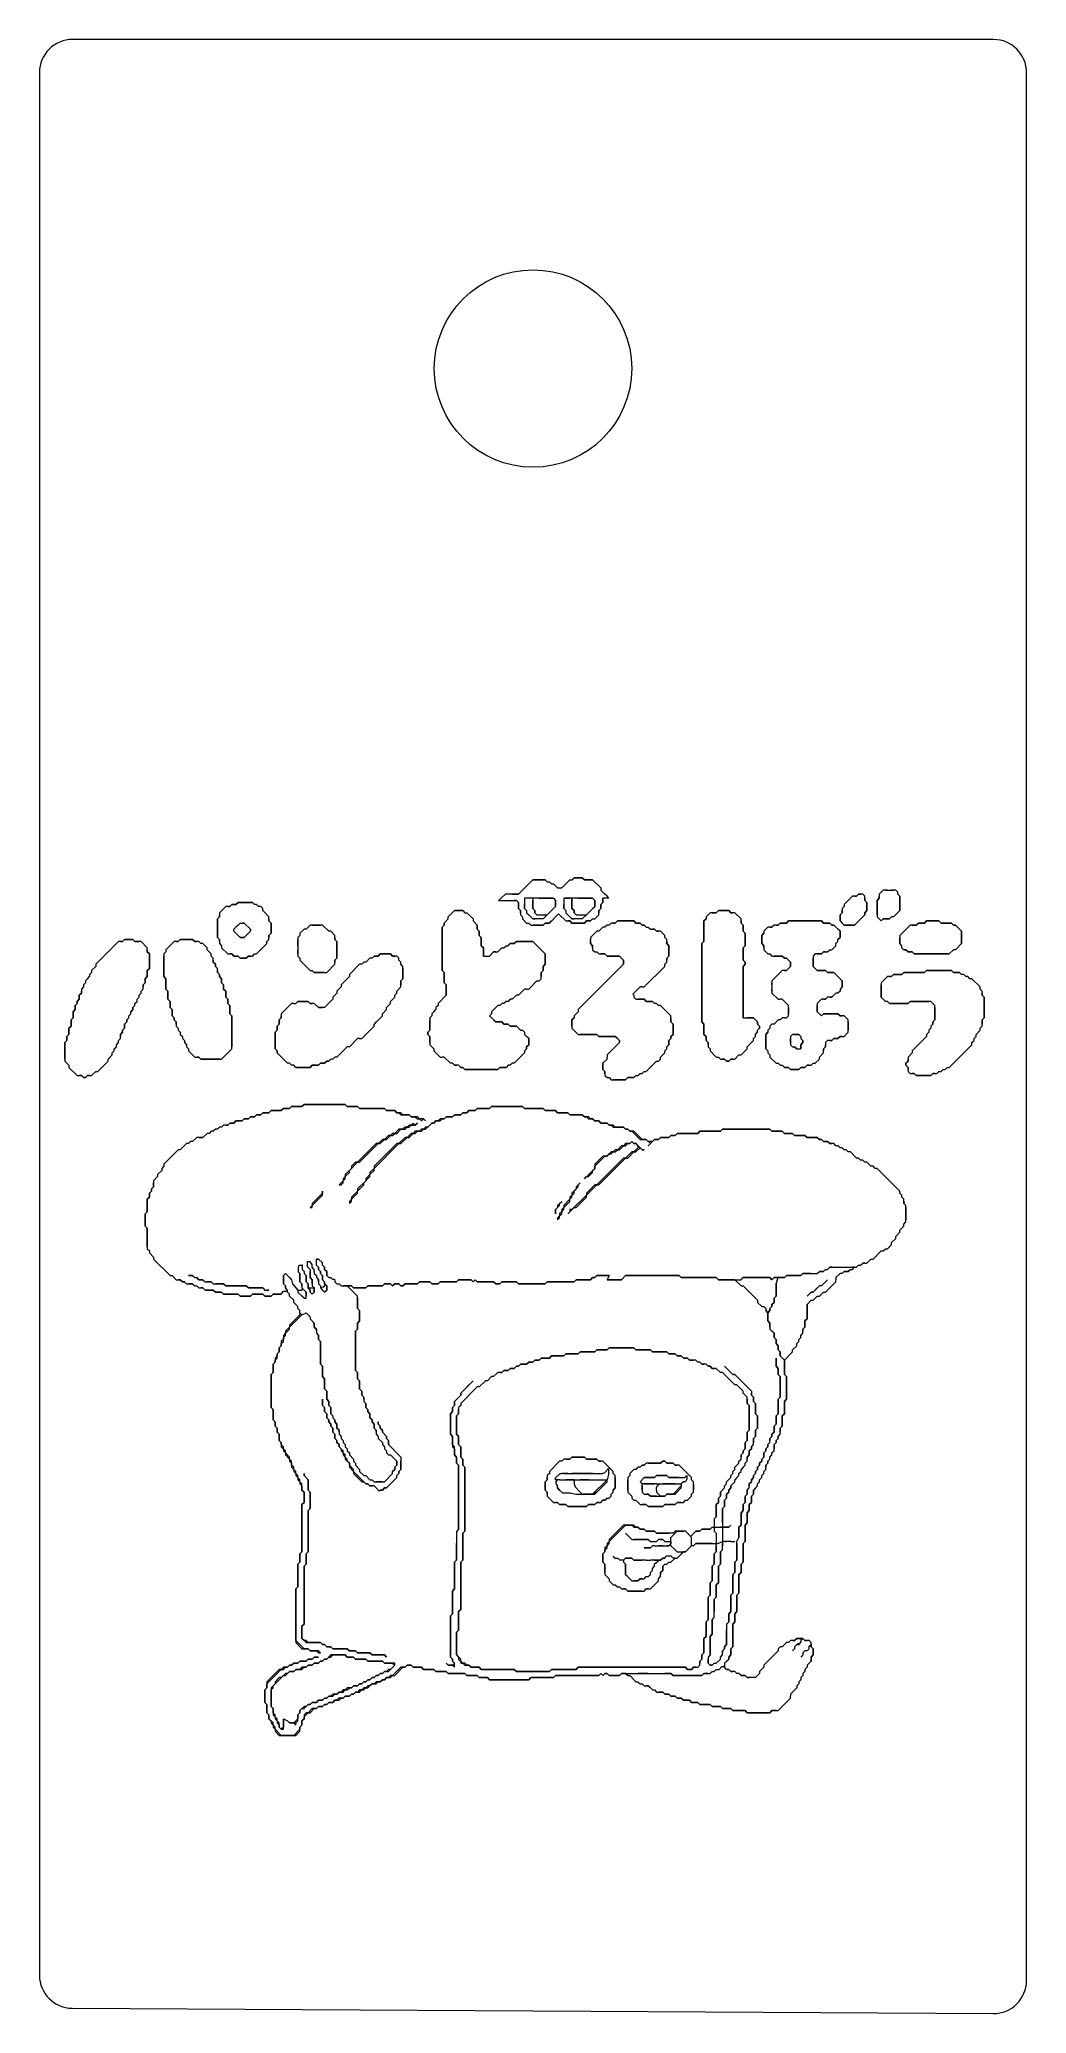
# Model space of a CAD drawing. Header units: millimetres. Extents: x 90 to 6638, y -1 to 4618.
# Drawn here: x 89.8 to 121.9, y -1 to 63.2 of the extents above.
import ezdxf

# ---------------------------------------------------------------- set-up
doc = ezdxf.new("R2010")
doc.units = ezdxf.units.MM
doc.layers.get('0').update_dxf_attribs({"lineweight": 9})

msp = doc.modelspace()

# ---------------------------------------------------------------- linework, layer by layer
for p, q in [((120.865, 63.234), (90.865, 63.234)), ((105.865, 63.234), (105.865, 63.234)), ((89.794, 62.162), (89.794, 0.197)), ((121.936, 0.026), (121.936, 62.162)), ((90.859, -0.875), (120.859, -1.046))]:
    msp.add_line(p, q)
at = {"lineweight": 9}
for p, q in [((104.973, 35.403), (104.745, 35.202)), ((105.188, 35.403), (104.973, 35.403)), ((105.39, 35.403), (105.188, 35.403)), ((105.188, 35.403), (105.39, 35.403)), ((105.524, 35.537), (105.39, 35.403)), ((105.524, 35.537), (105.86, 35.873)), ((105.86, 35.873), (105.793, 35.806)), ((106.263, 35.873), (105.86, 35.873)), ((105.86, 35.873), (106.263, 35.873)), ((106.263, 35.873), (106.33, 35.806)), ((106.33, 35.806), (106.397, 35.806)), ((106.397, 35.806), (106.464, 35.739)), ((106.464, 35.739), (106.531, 35.739)), ((106.531, 35.739), (106.665, 35.605)), ((106.665, 35.605), (106.8, 35.605)), ((106.8, 35.605), (107.068, 35.873)), ((107.068, 35.873), (107.135, 35.873)), ((107.135, 35.873), (107.202, 35.94)), ((107.202, 35.94), (107.471, 35.94)), ((107.471, 35.94), (107.202, 35.94)), ((107.471, 35.94), (107.538, 35.873)), ((107.538, 35.873), (107.471, 35.94)), ((107.538, 35.873), (107.807, 35.873)), ((107.807, 35.873), (107.538, 35.873)), ((107.807, 35.873), (108.075, 35.605)), ((108.075, 35.605), (108.075, 35.537)), ((108.075, 35.537), (108.209, 35.403)), ((108.277, 35.336), (108.209, 35.403)), ((116.4, 35.336), (116.467, 35.403)), ((116.467, 35.403), (116.4, 35.336)), ((116.467, 35.403), (116.534, 35.403)), ((116.601, 35.403), (116.467, 35.403)), ((116.668, 35.336), (116.601, 35.403)), ((117.273, 35.537), (117.138, 35.403)), ((117.138, 35.403), (117.138, 35.269)), ((117.407, 35.537), (117.273, 35.537)), ((117.34, 35.537), (117.407, 35.537)), ((117.407, 35.537), (117.541, 35.537)), ((117.541, 35.537), (117.608, 35.537)), ((117.676, 35.537), (117.541, 35.537)), ((117.743, 35.47), (117.676, 35.537)), ((117.743, 35.403), (117.743, 35.47)), ((117.743, 35.403), (117.81, 35.336)), ((117.81, 35.336), (117.743, 35.403)), ((95.857, 35), (95.655, 34.799)), ((95.655, 34.799), (95.655, 34.665)), ((95.655, 34.665), (95.655, 34.732)), ((95.991, 35), (95.857, 35)), ((95.924, 35), (95.991, 35)), ((95.991, 35), (96.058, 35.067)), ((96.058, 35.067), (95.991, 35)), ((96.058, 35.067), (96.192, 35.067)), ((96.192, 35.067), (96.058, 35.067)), ((96.192, 35.067), (96.259, 35.135)), ((96.259, 35.135), (96.192, 35.067)), ((96.259, 35.135), (96.729, 35.135)), ((96.729, 35.135), (96.259, 35.135)), ((96.729, 35.135), (96.796, 35.067)), ((96.796, 35.067), (96.729, 35.135)), ((96.864, 35.067), (96.796, 35.067)), ((96.931, 35), (96.864, 35.067)), ((96.998, 35), (96.931, 35)), ((97.065, 34.933), (96.998, 35)), ((97.065, 34.866), (97.065, 34.933)), ((97.266, 34.665), (97.065, 34.866)), ((103.107, 34.665), (103.309, 34.866)), ((103.309, 34.866), (103.577, 34.866)), ((103.577, 34.866), (103.309, 34.866)), ((103.577, 34.866), (103.644, 34.799)), ((103.644, 34.799), (103.711, 34.799)), ((103.711, 34.799), (103.913, 34.598)), ((104.745, 35.202), (104.973, 35.202)), ((104.973, 35.202), (105.256, 35.202)), ((105.323, 35.202), (105.256, 35.202)), ((105.256, 35.202), (105.323, 35.202)), ((105.323, 35.202), (105.39, 35.135)), ((105.39, 34.933), (105.39, 35.135)), ((105.39, 35.135), (105.39, 34.933)), ((105.457, 34.866), (105.39, 34.933)), ((105.39, 34.933), (105.457, 34.866)), ((105.457, 34.799), (105.457, 34.866)), ((105.457, 34.866), (105.457, 34.732)), ((105.457, 34.732), (105.524, 34.665)), ((105.86, 35.269), (105.591, 35.269)), ((105.591, 35.269), (105.591, 35.135)), ((105.591, 35.135), (105.591, 34.933)), ((105.591, 34.933), (105.591, 35.067)), ((105.658, 34.866), (105.591, 34.933)), ((105.591, 34.933), (105.658, 34.866)), ((105.658, 34.866), (105.658, 34.799)), ((105.658, 34.799), (105.725, 34.732)), ((105.793, 34.665), (105.725, 34.732)), ((106.061, 35.269), (105.86, 35.269)), ((105.86, 35.269), (105.86, 35.135)), ((105.86, 34.933), (105.86, 35.202)), ((105.86, 35.135), (105.86, 34.933)), ((105.86, 34.933), (105.927, 34.866)), ((105.927, 34.866), (105.86, 34.933)), ((105.927, 34.866), (105.927, 34.799)), ((105.927, 34.799), (105.927, 34.866)), ((105.927, 34.799), (105.994, 34.732)), ((105.994, 34.732), (105.927, 34.799)), ((105.994, 34.732), (106.33, 34.732)), ((106.061, 35.269), (106.531, 35.269)), ((106.531, 35.269), (106.061, 35.269)), ((106.33, 34.732), (106.195, 34.598)), ((106.598, 35), (106.33, 34.732)), ((106.33, 34.732), (106.464, 34.866)), ((106.665, 34.732), (106.397, 34.463)), ((106.531, 35.269), (106.598, 35.202)), ((106.531, 34.933), (106.598, 35)), ((106.598, 35.202), (106.598, 35)), ((106.598, 35), (106.598, 35.202)), ((106.665, 34.732), (106.699, 34.765)), ((106.699, 34.765), (106.732, 34.732)), ((106.732, 34.732), (106.934, 34.53)), ((106.867, 35.269), (106.867, 35.202)), ((107.135, 35.269), (106.867, 35.269)), ((107.135, 35.269), (106.867, 35.269)), ((106.867, 35.269), (106.867, 35.135)), ((106.867, 35.135), (106.867, 34.933)), ((106.867, 35.067), (106.867, 34.933)), ((106.867, 35), (106.867, 35.067)), ((106.867, 34.933), (106.867, 35.067)), ((106.867, 34.933), (106.934, 34.866)), ((106.934, 34.866), (106.867, 34.933)), ((106.867, 34.933), (106.934, 34.866)), ((106.934, 35.269), (107.068, 35.269)), ((106.934, 34.866), (106.934, 34.799)), ((106.934, 34.866), (106.934, 34.799)), ((106.934, 34.799), (107.001, 34.732)), ((106.934, 34.799), (107.001, 34.732)), ((107.068, 34.665), (107.001, 34.732)), ((107.135, 35.135), (107.135, 35.269)), ((107.337, 35.269), (107.135, 35.269)), ((107.135, 35.269), (107.135, 35.135)), ((107.135, 35.202), (107.135, 35.135)), ((107.135, 34.933), (107.135, 35.202)), ((107.135, 35.135), (107.135, 34.933)), ((107.135, 34.933), (107.202, 34.866)), ((107.202, 34.866), (107.135, 34.933)), ((107.202, 34.866), (107.202, 34.799)), ((107.202, 34.799), (107.202, 34.866)), ((107.202, 34.866), (107.202, 34.799)), ((107.202, 34.799), (107.202, 34.866)), ((107.202, 34.799), (107.27, 34.732)), ((107.27, 34.732), (107.202, 34.799)), ((107.27, 34.732), (107.605, 34.732)), ((107.337, 35.269), (107.807, 35.269)), ((107.807, 35.269), (107.337, 35.269)), ((107.605, 34.732), (107.471, 34.598)), ((107.874, 35), (107.605, 34.732)), ((107.807, 35.269), (107.874, 35.202)), ((107.807, 34.933), (107.874, 35)), ((107.874, 35.202), (107.874, 35)), ((107.874, 35), (107.874, 35.202)), ((107.874, 34.598), (108.008, 34.732)), ((108.075, 34.933), (108.008, 34.866)), ((108.008, 34.866), (108.075, 34.933)), ((108.008, 34.866), (108.008, 34.799)), ((108.008, 34.732), (108.008, 34.866)), ((108.142, 35.135), (108.075, 35.067)), ((108.075, 35.067), (108.142, 35.135)), ((108.075, 35.067), (108.075, 34.933)), ((108.075, 34.933), (108.075, 35.067)), ((108.142, 35.269), (108.142, 35.135)), ((108.142, 35.135), (108.142, 35.269)), ((108.338, 35.269), (108.142, 35.269)), ((108.338, 35.269), (108.277, 35.336)), ((111.633, 34.799), (111.499, 34.665)), ((111.835, 34.799), (111.633, 34.799)), ((111.7, 34.799), (111.835, 34.799)), ((111.902, 34.866), (111.835, 34.799)), ((111.835, 34.799), (111.902, 34.866)), ((111.902, 34.866), (112.238, 34.866)), ((112.238, 34.866), (111.902, 34.866)), ((112.238, 34.866), (112.305, 34.799)), ((112.305, 34.799), (112.238, 34.866)), ((112.305, 34.799), (112.372, 34.799)), ((112.439, 34.799), (112.305, 34.799)), ((112.64, 34.598), (112.439, 34.799)), ((115.863, 34.732), (115.93, 34.799)), ((115.93, 34.799), (115.863, 34.732)), ((115.863, 34.53), (115.863, 34.732)), ((115.863, 34.732), (115.863, 34.53)), ((115.997, 35), (115.93, 34.933)), ((115.93, 34.933), (115.93, 34.799)), ((115.93, 34.799), (115.93, 34.866)), ((116.266, 35.336), (115.997, 35.067)), ((115.997, 35.067), (115.997, 35)), ((116.4, 35.336), (116.266, 35.336)), ((116.333, 35.336), (116.4, 35.336)), ((116.668, 34.732), (116.333, 34.396)), ((116.668, 35.202), (116.668, 35.336)), ((116.668, 35.269), (116.668, 35.202)), ((116.668, 35.202), (116.736, 35.135)), ((116.736, 35.135), (116.668, 35.202)), ((116.736, 34.866), (116.668, 34.799)), ((116.668, 34.799), (116.736, 34.866)), ((116.668, 34.799), (116.668, 34.732)), ((116.668, 34.732), (116.668, 34.799)), ((116.736, 35.135), (116.736, 34.866)), ((116.736, 34.866), (116.736, 35.135)), ((117.071, 35.202), (117.138, 35.269)), ((117.138, 35.269), (117.071, 35.202)), ((117.071, 34.732), (117.071, 35.202)), ((117.071, 35.202), (117.071, 34.665)), ((117.138, 35.269), (117.138, 35.336)), ((117.81, 34.866), (117.608, 34.665)), ((117.81, 35.336), (117.81, 34.866)), ((117.81, 34.866), (117.81, 35.336)), ((95.588, 34.598), (95.655, 34.665)), ((95.655, 34.665), (95.588, 34.598)), ((95.588, 33.993), (95.588, 34.598)), ((95.588, 34.598), (95.588, 33.993)), ((96.327, 34.463), (96.125, 34.262)), ((96.125, 34.195), (96.125, 34.262)), ((96.327, 33.993), (96.125, 34.195)), ((96.125, 34.195), (96.327, 33.993)), ((96.192, 34.128), (96.125, 34.195)), ((96.259, 34.396), (96.192, 34.329)), ((96.327, 34.463), (96.394, 34.463)), ((96.394, 34.463), (96.461, 34.463)), ((96.461, 34.463), (96.394, 34.463)), ((96.461, 34.463), (96.662, 34.262)), ((96.662, 34.195), (96.461, 33.993)), ((96.595, 34.128), (96.662, 34.195)), ((96.662, 34.262), (96.662, 34.195)), ((96.662, 34.195), (96.662, 34.262)), ((97.266, 34.53), (97.266, 34.665)), ((97.266, 34.598), (97.266, 34.53)), ((97.266, 34.53), (97.334, 34.463)), ((97.334, 34.463), (97.266, 34.53)), ((97.334, 34.128), (97.266, 34.06)), ((97.266, 34.06), (97.334, 34.128)), ((97.334, 34.463), (97.334, 34.128)), ((97.334, 34.128), (97.334, 34.463)), ((98.408, 34.262), (98.273, 34.128)), ((98.273, 34.128), (98.273, 34.06)), ((98.475, 34.262), (98.408, 34.262)), ((98.609, 34.396), (98.475, 34.262)), ((99.012, 34.396), (98.609, 34.396)), ((98.676, 34.396), (98.945, 34.396)), ((99.213, 34.195), (99.012, 34.396)), ((99.28, 34.195), (99.213, 34.195)), ((99.415, 34.06), (99.28, 34.195)), ((102.973, 34.396), (102.906, 34.329)), ((102.906, 34.329), (102.973, 34.396)), ((102.906, 34.329), (102.906, 32.919)), ((102.906, 32.919), (102.906, 34.329)), ((102.973, 34.463), (103.107, 34.598)), ((102.973, 34.463), (102.973, 34.396)), ((102.973, 34.396), (102.973, 34.463)), ((103.107, 34.598), (103.107, 34.665)), ((103.913, 34.598), (103.913, 34.53)), ((103.913, 34.53), (104.047, 34.396)), ((104.047, 34.396), (104.047, 34.262)), ((104.047, 34.262), (104.047, 34.396)), ((104.047, 34.262), (104.114, 34.195)), ((104.114, 34.195), (104.047, 34.262)), ((104.114, 34.195), (104.114, 34.06)), ((104.114, 34.06), (104.114, 34.195)), ((105.524, 34.665), (105.524, 34.598)), ((105.524, 34.598), (105.658, 34.463)), ((105.658, 34.463), (105.725, 34.463)), ((105.725, 34.463), (105.793, 34.396)), ((105.793, 34.665), (105.86, 34.598)), ((105.86, 34.598), (105.793, 34.665)), ((105.793, 34.396), (106.195, 34.396)), ((105.86, 34.598), (105.927, 34.598)), ((105.927, 34.598), (105.86, 34.598)), ((106.195, 34.396), (105.86, 34.396)), ((106.195, 34.598), (105.927, 34.598)), ((106.263, 34.463), (106.195, 34.396)), ((106.195, 34.396), (106.263, 34.463)), ((106.397, 34.463), (106.263, 34.463)), ((106.263, 34.463), (106.397, 34.463)), ((106.397, 34.463), (106.464, 34.53)), ((106.934, 34.53), (107.068, 34.53)), ((107.068, 34.53), (107.001, 34.53)), ((107.068, 34.665), (107.135, 34.598)), ((107.135, 34.598), (107.068, 34.665)), ((107.135, 34.463), (107.068, 34.53)), ((107.068, 34.53), (107.135, 34.463)), ((107.135, 34.598), (107.202, 34.598)), ((107.202, 34.598), (107.135, 34.598)), ((107.538, 34.463), (107.135, 34.463)), ((107.135, 34.463), (107.538, 34.463)), ((107.471, 34.598), (107.202, 34.598)), ((107.605, 34.53), (107.538, 34.463)), ((107.538, 34.463), (107.605, 34.53)), ((107.74, 34.53), (107.605, 34.53)), ((107.605, 34.53), (107.74, 34.53)), ((107.807, 34.598), (107.74, 34.53)), ((107.74, 34.53), (107.807, 34.598)), ((107.941, 34.195), (107.74, 33.993)), ((107.807, 34.598), (107.874, 34.598)), ((108.008, 34.195), (107.941, 34.195)), ((108.142, 34.329), (108.008, 34.195)), ((108.209, 34.329), (108.142, 34.329)), ((108.277, 34.396), (108.209, 34.329)), ((108.344, 34.396), (108.277, 34.396)), ((108.411, 34.463), (108.344, 34.396)), ((108.545, 34.463), (108.411, 34.463)), ((108.478, 34.463), (108.545, 34.463)), ((108.545, 34.463), (108.612, 34.53)), ((108.612, 34.53), (108.545, 34.463)), ((108.612, 34.53), (109.149, 34.53)), ((109.149, 34.53), (108.612, 34.53)), ((109.149, 34.53), (109.216, 34.463)), ((109.216, 34.463), (109.149, 34.53)), ((109.216, 34.463), (109.351, 34.463)), ((109.351, 34.463), (109.216, 34.463)), ((109.351, 34.463), (109.418, 34.396)), ((109.418, 34.396), (109.351, 34.463)), ((109.418, 34.396), (109.485, 34.396)), ((109.485, 34.396), (109.418, 34.396)), ((109.485, 34.396), (109.552, 34.329)), ((109.552, 34.329), (109.619, 34.329)), ((109.619, 34.329), (109.686, 34.262)), ((109.686, 34.262), (109.821, 34.262)), ((109.821, 34.262), (109.754, 34.262)), ((109.821, 34.262), (109.888, 34.195)), ((109.888, 34.195), (109.821, 34.262)), ((109.888, 34.195), (109.955, 34.195)), ((110.022, 34.195), (109.888, 34.195)), ((110.156, 34.06), (110.022, 34.195)), ((111.499, 34.598), (111.432, 34.53)), ((111.432, 34.53), (111.499, 34.598)), ((111.432, 34.53), (111.432, 33.859)), ((111.432, 33.859), (111.432, 34.53)), ((111.499, 34.665), (111.499, 34.598)), ((112.64, 34.463), (112.64, 34.598)), ((112.64, 34.53), (112.64, 34.463)), ((112.64, 34.463), (112.708, 34.396)), ((112.708, 34.396), (112.64, 34.463)), ((112.708, 34.396), (112.708, 34.195)), ((112.708, 34.195), (112.708, 34.396)), ((112.708, 34.195), (112.775, 34.128)), ((112.775, 34.128), (112.708, 34.195)), ((112.775, 34.128), (112.775, 33.725)), ((112.775, 33.725), (112.775, 34.128)), ((113.312, 34.06), (113.379, 34.128)), ((113.379, 34.128), (113.312, 34.06)), ((113.513, 34.329), (113.379, 34.195)), ((113.379, 34.195), (113.379, 34.128)), ((113.647, 34.329), (113.513, 34.329)), ((113.58, 34.329), (113.647, 34.329)), ((113.715, 34.396), (113.647, 34.329)), ((113.849, 34.396), (113.715, 34.396)), ((113.782, 34.396), (113.849, 34.396)), ((113.849, 34.396), (113.916, 34.463)), ((113.916, 34.463), (113.849, 34.396)), ((113.916, 34.463), (114.117, 34.463)), ((114.117, 34.463), (113.916, 34.463)), ((114.117, 34.463), (114.184, 34.53)), ((114.184, 34.53), (114.117, 34.463)), ((114.184, 34.53), (115.259, 34.53)), ((115.259, 34.53), (114.184, 34.53)), ((115.259, 34.53), (115.326, 34.463)), ((115.326, 34.463), (115.259, 34.53)), ((115.326, 34.463), (115.527, 34.463)), ((115.527, 34.463), (115.326, 34.463)), ((115.527, 34.463), (115.594, 34.396)), ((115.594, 34.396), (115.527, 34.463)), ((115.594, 34.396), (115.661, 34.396)), ((115.661, 34.396), (115.594, 34.396)), ((115.661, 34.396), (115.863, 34.195)), ((115.729, 34.329), (115.661, 34.396)), ((115.863, 34.195), (115.796, 34.262)), ((115.997, 34.396), (115.863, 34.53)), ((115.863, 34.53), (115.93, 34.463)), ((115.863, 34.195), (115.863, 33.993)), ((115.863, 33.993), (115.863, 34.195)), ((116.333, 34.396), (115.997, 34.396)), ((115.997, 34.396), (116.333, 34.396)), ((117.071, 34.665), (117.206, 34.53)), ((117.206, 34.53), (117.273, 34.598)), ((117.474, 34.598), (117.273, 34.598)), ((117.273, 34.598), (117.474, 34.598)), ((117.541, 34.665), (117.474, 34.598)), ((117.608, 34.665), (117.541, 34.665)), ((118.145, 34.396), (117.81, 34.06)), ((118.347, 34.396), (118.145, 34.396)), ((118.213, 34.396), (118.347, 34.396)), ((118.347, 34.396), (118.414, 34.463)), ((118.414, 34.463), (118.347, 34.396)), ((118.414, 34.463), (118.615, 34.463)), ((118.615, 34.463), (118.414, 34.463)), ((118.615, 34.463), (118.683, 34.53)), ((118.683, 34.53), (118.615, 34.463)), ((118.683, 34.53), (119.085, 34.53)), ((119.085, 34.53), (118.683, 34.53)), ((119.085, 34.53), (119.153, 34.463)), ((119.153, 34.463), (119.085, 34.53)), ((119.153, 34.463), (119.488, 34.463)), ((119.488, 34.463), (119.153, 34.463)), ((119.488, 34.463), (119.555, 34.396)), ((119.555, 34.396), (119.488, 34.463)), ((119.555, 34.396), (119.622, 34.396)), ((119.622, 34.396), (119.555, 34.396)), ((119.622, 34.396), (119.824, 34.195)), ((119.824, 34.195), (119.824, 33.792)), ((119.824, 33.792), (119.824, 34.195)), ((92.366, 33.859), (91.627, 33.121)), ((92.5, 33.859), (92.366, 33.859)), ((92.433, 33.859), (92.5, 33.859)), ((92.5, 33.859), (92.567, 33.926)), ((92.567, 33.926), (92.5, 33.859)), ((92.567, 33.926), (92.836, 33.926)), ((92.836, 33.926), (92.567, 33.926)), ((92.836, 33.926), (92.903, 33.859)), ((92.903, 33.859), (92.836, 33.926)), ((92.903, 33.859), (93.037, 33.859)), ((93.104, 33.859), (92.903, 33.859)), ((93.305, 33.658), (93.104, 33.859)), ((93.305, 33.523), (93.305, 33.658)), ((93.305, 33.59), (93.305, 33.523)), ((93.305, 33.523), (93.373, 33.456)), ((93.373, 33.456), (93.305, 33.523)), ((93.373, 33.456), (93.373, 32.986)), ((93.373, 32.986), (93.373, 33.456)), ((93.91, 33.523), (93.843, 33.456)), ((93.843, 33.456), (93.843, 32.718)), ((94.178, 33.859), (93.91, 33.59)), ((93.91, 33.59), (93.91, 33.523)), ((94.312, 33.859), (94.178, 33.859)), ((94.245, 33.859), (94.312, 33.859)), ((94.312, 33.859), (94.38, 33.926)), ((94.38, 33.926), (94.312, 33.859)), ((94.38, 33.926), (94.782, 33.926)), ((94.782, 33.926), (94.38, 33.926)), ((94.782, 33.926), (94.85, 33.859)), ((94.85, 33.859), (94.782, 33.926)), ((94.85, 33.859), (94.917, 33.859)), ((94.984, 33.859), (94.85, 33.859)), ((95.051, 33.792), (94.984, 33.859)), ((95.118, 33.792), (95.051, 33.792)), ((95.252, 33.658), (95.118, 33.792)), ((95.252, 33.59), (95.252, 33.658)), ((95.387, 33.456), (95.252, 33.59)), ((95.387, 33.389), (95.387, 33.456)), ((95.655, 33.926), (95.588, 33.993)), ((95.588, 33.993), (95.655, 33.926)), ((95.655, 33.859), (95.655, 33.926)), ((95.655, 33.926), (95.655, 33.792)), ((95.655, 33.792), (95.722, 33.725)), ((95.722, 33.725), (95.722, 33.658)), ((95.722, 33.658), (95.924, 33.456)), ((95.924, 33.456), (96.058, 33.456)), ((96.058, 33.456), (95.991, 33.456)), ((96.125, 33.389), (96.058, 33.456)), ((96.058, 33.456), (96.125, 33.389)), ((96.461, 33.993), (96.327, 33.993)), ((96.327, 33.993), (96.461, 33.993)), ((96.729, 33.389), (96.796, 33.456)), ((96.796, 33.456), (96.864, 33.456)), ((96.864, 33.456), (97.199, 33.792)), ((97.199, 33.859), (97.266, 33.926)), ((97.199, 33.792), (97.199, 33.859)), ((97.266, 34.06), (97.266, 33.993)), ((97.266, 33.926), (97.266, 34.06)), ((98.273, 34.06), (98.206, 33.993)), ((98.206, 33.993), (98.206, 33.725)), ((98.206, 33.725), (98.206, 33.926)), ((98.206, 33.725), (98.206, 33.59)), ((98.206, 33.456), (98.206, 33.59)), ((98.206, 33.59), (98.206, 33.389)), ((99.415, 33.926), (99.415, 34.06)), ((99.415, 33.993), (99.415, 33.926)), ((99.415, 33.926), (99.482, 33.859)), ((99.482, 33.859), (99.415, 33.926)), ((99.482, 33.859), (99.482, 33.322)), ((99.482, 33.322), (99.482, 33.859)), ((100.825, 33.389), (100.892, 33.456)), ((100.892, 33.456), (100.825, 33.389)), ((100.892, 33.456), (101.227, 33.456)), ((101.227, 33.456), (100.892, 33.456)), ((101.227, 33.456), (101.295, 33.389)), ((101.295, 33.389), (101.227, 33.456)), ((104.114, 34.06), (104.181, 33.993)), ((104.181, 33.993), (104.114, 34.06)), ((104.181, 33.993), (104.181, 33.725)), ((104.181, 33.725), (104.181, 33.993)), ((104.181, 33.725), (104.248, 33.658)), ((104.248, 33.658), (104.181, 33.725)), ((104.248, 33.658), (104.248, 33.389)), ((104.248, 33.389), (104.248, 33.658)), ((104.45, 33.389), (104.584, 33.523)), ((104.651, 33.523), (104.584, 33.523)), ((104.584, 33.523), (104.718, 33.523)), ((104.718, 33.523), (104.853, 33.658)), ((104.853, 33.658), (104.92, 33.658)), ((104.92, 33.658), (104.987, 33.725)), ((104.987, 33.725), (105.054, 33.725)), ((105.054, 33.725), (105.121, 33.792)), ((105.256, 33.792), (105.121, 33.792)), ((105.121, 33.792), (105.256, 33.792)), ((105.323, 33.859), (105.256, 33.792)), ((105.256, 33.792), (105.323, 33.859)), ((105.86, 33.859), (105.323, 33.859)), ((105.323, 33.859), (105.86, 33.859)), ((105.86, 33.859), (106.263, 33.456)), ((106.263, 33.121), (106.263, 33.456)), ((106.263, 33.456), (106.263, 33.121)), ((107.74, 33.993), (107.74, 33.792)), ((107.74, 33.792), (107.74, 33.926)), ((107.807, 33.725), (107.74, 33.792)), ((107.74, 33.792), (107.807, 33.725)), ((107.807, 33.658), (107.807, 33.725)), ((107.807, 33.725), (107.807, 33.59)), ((107.807, 33.59), (107.874, 33.523)), ((107.874, 33.523), (107.941, 33.523)), ((107.941, 33.523), (108.008, 33.456)), ((108.008, 33.456), (108.209, 33.456)), ((108.209, 33.456), (108.075, 33.456)), ((108.277, 33.389), (108.209, 33.456)), ((108.209, 33.456), (108.277, 33.389)), ((110.156, 33.993), (110.156, 34.06)), ((110.224, 33.926), (110.156, 33.993)), ((110.224, 33.792), (110.224, 33.926)), ((110.224, 33.859), (110.224, 33.792)), ((110.224, 33.792), (110.291, 33.725)), ((110.291, 33.725), (110.224, 33.792)), ((110.291, 33.725), (110.291, 33.389)), ((110.291, 33.389), (110.291, 33.725)), ((111.432, 33.859), (111.365, 33.792)), ((111.365, 33.792), (111.432, 33.859)), ((111.365, 33.792), (111.365, 31.241)), ((111.365, 31.241), (111.365, 33.792)), ((112.775, 33.725), (112.708, 33.658)), ((112.708, 33.658), (112.775, 33.725)), ((112.708, 33.658), (112.708, 33.255)), ((112.708, 33.255), (112.708, 33.658)), ((113.312, 33.792), (113.312, 34.06)), ((113.312, 34.06), (113.312, 33.792)), ((113.379, 33.725), (113.312, 33.792)), ((113.312, 33.792), (113.379, 33.725)), ((113.379, 33.658), (113.379, 33.725)), ((113.379, 33.725), (113.379, 33.59)), ((113.379, 33.59), (113.513, 33.456)), ((113.513, 33.456), (113.58, 33.456)), ((113.58, 33.456), (113.647, 33.389)), ((115.057, 33.456), (114.99, 33.389)), ((115.259, 33.456), (115.057, 33.456)), ((115.124, 33.456), (115.259, 33.456)), ((115.326, 33.523), (115.259, 33.456)), ((115.259, 33.456), (115.326, 33.523)), ((115.393, 33.523), (115.326, 33.523)), ((115.326, 33.523), (115.46, 33.523)), ((115.46, 33.523), (115.527, 33.59)), ((115.527, 33.59), (115.594, 33.59)), ((115.594, 33.59), (115.729, 33.725)), ((115.729, 33.792), (115.796, 33.859)), ((115.729, 33.725), (115.729, 33.792)), ((115.863, 33.993), (115.796, 33.926)), ((115.796, 33.926), (115.863, 33.993)), ((115.796, 33.859), (115.796, 33.926)), ((117.81, 34.06), (117.81, 33.792)), ((117.81, 33.792), (117.81, 33.993)), ((117.877, 33.725), (117.81, 33.792)), ((117.877, 33.658), (117.877, 33.725)), ((117.944, 33.59), (117.877, 33.658)), ((118.011, 33.59), (117.944, 33.59)), ((117.944, 33.59), (118.011, 33.59)), ((118.078, 33.523), (118.011, 33.59)), ((118.011, 33.59), (118.078, 33.523)), ((118.213, 33.523), (118.078, 33.523)), ((118.078, 33.523), (118.213, 33.523)), ((118.28, 33.456), (118.213, 33.523)), ((118.213, 33.523), (118.28, 33.456)), ((119.421, 33.456), (118.28, 33.456)), ((118.28, 33.456), (119.421, 33.456)), ((119.555, 33.59), (119.421, 33.456)), ((119.622, 33.59), (119.555, 33.59)), ((119.824, 33.792), (119.622, 33.59)), ((91.493, 32.852), (91.426, 32.785)), ((91.426, 32.785), (91.426, 32.718)), ((91.627, 33.053), (91.493, 32.919)), ((91.493, 32.919), (91.493, 32.852)), ((91.627, 33.121), (91.627, 33.053)), ((93.373, 32.986), (93.305, 32.919)), ((93.305, 32.919), (93.373, 32.986)), ((93.305, 32.919), (93.305, 32.718)), ((93.305, 32.718), (93.305, 32.919)), ((93.843, 32.718), (93.843, 33.389)), ((95.454, 33.322), (95.387, 33.389)), ((95.454, 33.188), (95.454, 33.322)), ((95.454, 33.255), (95.454, 33.188)), ((95.454, 33.188), (95.521, 33.121)), ((95.521, 33.121), (95.454, 33.188)), ((95.521, 33.121), (95.521, 33.053)), ((95.521, 33.053), (95.521, 33.121)), ((95.588, 32.986), (95.521, 33.053)), ((95.588, 32.852), (95.588, 32.986)), ((95.588, 32.919), (95.588, 32.852)), ((95.588, 32.852), (95.655, 32.785)), ((95.655, 32.785), (95.588, 32.852)), ((95.655, 32.785), (95.655, 32.718)), ((95.655, 32.718), (95.655, 32.785)), ((96.259, 33.389), (96.125, 33.389)), ((96.125, 33.389), (96.259, 33.389)), ((96.327, 33.322), (96.259, 33.389)), ((96.259, 33.389), (96.327, 33.322)), ((96.528, 33.322), (96.327, 33.322)), ((96.327, 33.322), (96.528, 33.322)), ((96.595, 33.389), (96.528, 33.322)), ((96.528, 33.322), (96.595, 33.389)), ((96.662, 33.389), (96.595, 33.389)), ((96.595, 33.389), (96.729, 33.389)), ((98.206, 33.389), (98.273, 33.322)), ((98.273, 33.322), (98.273, 33.255)), ((98.273, 33.255), (98.609, 32.919)), ((98.609, 32.919), (98.676, 32.919)), ((98.743, 32.852), (98.676, 32.919)), ((98.676, 32.919), (98.743, 32.852)), ((99.079, 32.852), (98.743, 32.852)), ((98.743, 32.852), (99.146, 32.852)), ((99.146, 32.852), (99.415, 33.121)), ((99.482, 33.322), (99.415, 33.255)), ((99.415, 33.255), (99.482, 33.322)), ((99.415, 33.255), (99.415, 33.188)), ((99.415, 33.121), (99.415, 33.255)), ((100.22, 33.121), (99.885, 32.785)), ((99.885, 32.785), (99.885, 32.718)), ((100.288, 33.121), (100.22, 33.121)), ((100.355, 33.188), (100.288, 33.121)), ((100.422, 33.188), (100.355, 33.188)), ((100.556, 33.322), (100.422, 33.188)), ((100.623, 33.322), (100.556, 33.322)), ((100.623, 33.322), (100.69, 33.389)), ((100.69, 33.389), (100.623, 33.322)), ((100.69, 33.389), (100.825, 33.389)), ((100.825, 33.389), (100.69, 33.389)), ((101.295, 33.389), (101.362, 33.389)), ((101.429, 33.389), (101.295, 33.389)), ((101.496, 33.322), (101.429, 33.389)), ((101.496, 33.255), (101.496, 33.322)), ((101.563, 33.188), (101.496, 33.255)), ((101.563, 33.121), (101.563, 33.188)), ((101.63, 33.053), (101.563, 33.121)), ((101.63, 32.651), (101.63, 33.053)), ((101.63, 32.986), (101.63, 32.651)), ((102.906, 32.919), (102.973, 32.852)), ((102.973, 32.852), (102.906, 32.919)), ((102.973, 32.852), (102.973, 32.516)), ((102.973, 32.516), (102.973, 32.852)), ((104.248, 33.389), (104.383, 33.389)), ((104.383, 33.389), (104.45, 33.389)), ((106.128, 32.852), (106.195, 32.919)), ((106.195, 32.919), (106.128, 32.852)), ((106.128, 32.651), (106.128, 32.852)), ((106.128, 32.852), (106.128, 32.718)), ((106.195, 33.053), (106.263, 33.121)), ((106.263, 33.121), (106.195, 33.053)), ((106.195, 32.919), (106.195, 33.053)), ((106.195, 33.053), (106.195, 32.919)), ((108.814, 33.121), (107.337, 31.644)), ((108.679, 33.389), (108.277, 33.389)), ((108.277, 33.389), (108.679, 33.389)), ((108.679, 33.389), (108.814, 33.255)), ((108.814, 33.121), (108.814, 33.255)), ((108.814, 33.255), (108.814, 33.121)), ((109.485, 32.382), (110.156, 33.053)), ((110.156, 33.121), (110.224, 33.188)), ((110.156, 33.053), (110.156, 33.121)), ((110.291, 33.389), (110.224, 33.322)), ((110.224, 33.322), (110.291, 33.389)), ((110.224, 33.322), (110.224, 33.255)), ((110.224, 33.188), (110.224, 33.322)), ((112.708, 33.255), (112.775, 33.188)), ((112.775, 33.188), (112.708, 33.255)), ((112.775, 33.121), (112.708, 33.053)), ((112.708, 33.053), (112.775, 33.121)), ((112.708, 33.053), (112.708, 31.375)), ((112.708, 31.375), (112.708, 33.053)), ((112.775, 33.188), (112.775, 33.121)), ((112.775, 33.121), (112.775, 33.188)), ((113.647, 33.389), (113.983, 33.389)), ((113.983, 32.919), (113.647, 32.583)), ((113.983, 33.389), (113.715, 33.389)), ((114.05, 33.322), (113.983, 33.389)), ((113.983, 33.389), (114.05, 33.322)), ((114.117, 32.919), (113.983, 32.919)), ((114.117, 33.322), (114.05, 33.322)), ((114.05, 33.322), (114.117, 33.322)), ((114.05, 32.919), (114.117, 32.919)), ((114.117, 33.322), (114.252, 33.188)), ((114.252, 33.053), (114.117, 32.919)), ((114.252, 33.188), (114.184, 33.255)), ((114.252, 33.053), (114.252, 33.188)), ((114.252, 33.188), (114.252, 33.053)), ((114.99, 33.389), (114.99, 33.053)), ((114.99, 33.053), (114.99, 33.322)), ((114.99, 33.053), (115.057, 32.986)), ((115.124, 32.919), (114.99, 33.053)), ((115.124, 32.919), (115.393, 32.919)), ((115.393, 32.919), (115.124, 32.919)), ((115.393, 32.919), (115.46, 32.852)), ((115.46, 32.852), (115.393, 32.919)), ((115.46, 32.852), (115.661, 32.852)), ((115.661, 32.852), (115.46, 32.852)), ((115.661, 32.852), (115.93, 32.583)), ((115.729, 32.785), (115.661, 32.852)), ((117.541, 32.718), (117.608, 32.785)), ((117.608, 32.785), (117.541, 32.718)), ((117.608, 32.785), (117.877, 32.785)), ((117.877, 32.785), (117.608, 32.785)), ((117.877, 32.785), (117.944, 32.852)), ((117.944, 32.852), (117.877, 32.785)), ((117.944, 32.852), (118.615, 32.852)), ((118.615, 32.852), (117.944, 32.852)), ((118.615, 32.852), (118.683, 32.919)), ((118.683, 32.919), (118.615, 32.852)), ((118.683, 32.919), (119.488, 32.919)), ((119.488, 32.919), (118.683, 32.919)), ((119.488, 32.919), (119.555, 32.852)), ((119.555, 32.852), (119.488, 32.919)), ((119.555, 32.852), (119.757, 32.852)), ((119.757, 32.852), (119.555, 32.852)), ((119.757, 32.852), (119.824, 32.785)), ((119.824, 32.785), (119.757, 32.852)), ((119.891, 32.785), (119.824, 32.785)), ((119.958, 32.718), (119.891, 32.785)), ((91.09, 32.114), (91.157, 32.181)), ((91.157, 32.181), (91.09, 32.114)), ((91.224, 32.382), (91.157, 32.315)), ((91.157, 32.315), (91.157, 32.181)), ((91.157, 32.181), (91.157, 32.248)), ((91.291, 32.516), (91.224, 32.449)), ((91.224, 32.449), (91.224, 32.382)), ((91.426, 32.718), (91.291, 32.583)), ((91.291, 32.583), (91.291, 32.516)), ((91.359, 32.651), (91.426, 32.718)), ((93.037, 32.114), (93.104, 32.181)), ((93.104, 32.248), (93.171, 32.315)), ((93.104, 32.181), (93.104, 32.248)), ((93.238, 32.516), (93.171, 32.449)), ((93.171, 32.449), (93.238, 32.516)), ((93.171, 32.449), (93.171, 32.382)), ((93.171, 32.315), (93.171, 32.449)), ((93.305, 32.718), (93.238, 32.651)), ((93.238, 32.651), (93.305, 32.718)), ((93.238, 32.651), (93.238, 32.516)), ((93.238, 32.516), (93.238, 32.651)), ((93.91, 32.651), (93.843, 32.718)), ((93.843, 32.718), (93.91, 32.651)), ((93.91, 32.315), (93.91, 32.651)), ((93.91, 32.651), (93.91, 32.315)), ((93.977, 32.248), (93.91, 32.315)), ((93.91, 32.315), (93.977, 32.248)), ((93.977, 31.979), (93.977, 32.248)), ((93.977, 32.248), (93.977, 31.979)), ((95.655, 32.718), (95.722, 32.651)), ((95.722, 32.651), (95.655, 32.718)), ((95.722, 32.651), (95.722, 32.516)), ((95.722, 32.516), (95.722, 32.651)), ((95.722, 32.516), (95.789, 32.449)), ((95.789, 32.449), (95.722, 32.516)), ((95.789, 32.449), (95.789, 32.315)), ((95.789, 32.315), (95.789, 32.449)), ((95.789, 32.315), (95.857, 32.248)), ((95.857, 32.248), (95.789, 32.315)), ((95.857, 32.248), (95.857, 32.046)), ((95.857, 32.046), (95.857, 32.248)), ((99.482, 32.181), (99.348, 32.046)), ((99.616, 32.382), (99.482, 32.248)), ((99.482, 32.248), (99.482, 32.181)), ((99.885, 32.718), (99.616, 32.449)), ((99.616, 32.449), (99.616, 32.382)), ((101.362, 32.114), (101.429, 32.181)), ((101.429, 32.248), (101.563, 32.382)), ((101.429, 32.181), (101.429, 32.248)), ((101.63, 32.651), (101.563, 32.583)), ((101.563, 32.583), (101.63, 32.651)), ((101.563, 32.583), (101.563, 32.449)), ((101.563, 32.382), (101.563, 32.583)), ((102.973, 32.516), (103.04, 32.449)), ((103.04, 32.449), (102.973, 32.516)), ((103.04, 32.449), (103.04, 32.114)), ((103.04, 32.114), (103.04, 32.449)), ((105.591, 32.315), (105.39, 32.114)), ((105.658, 32.315), (105.591, 32.315)), ((105.658, 32.315), (105.725, 32.315)), ((105.725, 32.315), (105.994, 32.583)), ((105.994, 32.583), (106.061, 32.583)), ((106.061, 32.583), (106.128, 32.651)), ((109.149, 32.181), (109.116, 32.147)), ((109.116, 32.147), (109.149, 32.114)), ((109.351, 32.382), (109.149, 32.181)), ((109.418, 32.382), (109.351, 32.382)), ((109.418, 32.382), (109.485, 32.382)), ((113.647, 32.583), (113.647, 32.449)), ((113.647, 32.449), (113.647, 32.516)), ((113.647, 32.449), (113.647, 32.315)), ((113.647, 32.248), (113.647, 32.315)), ((113.647, 32.315), (113.647, 32.181)), ((113.647, 32.181), (113.849, 31.979)), ((115.729, 32.181), (115.594, 32.046)), ((115.796, 32.181), (115.729, 32.181)), ((115.863, 32.248), (115.796, 32.181)), ((115.93, 32.382), (115.863, 32.315)), ((115.863, 32.315), (115.863, 32.248)), ((115.93, 32.583), (115.93, 32.382)), ((115.93, 32.382), (115.93, 32.583)), ((117.407, 32.718), (117.206, 32.516)), ((117.206, 32.516), (117.206, 32.046)), ((117.206, 32.046), (117.206, 32.449)), ((117.541, 32.718), (117.407, 32.718)), ((117.474, 32.718), (117.541, 32.718)), ((120.025, 32.718), (119.958, 32.718)), ((120.092, 32.651), (120.025, 32.718)), ((120.16, 32.651), (120.092, 32.651)), ((120.428, 32.382), (120.16, 32.651)), ((120.428, 32.315), (120.428, 32.382)), ((120.495, 32.248), (120.428, 32.315)), ((120.495, 32.114), (120.495, 32.248)), ((120.495, 32.181), (120.495, 32.114)), ((90.889, 31.576), (90.956, 31.644)), ((90.956, 31.644), (90.889, 31.576)), ((90.889, 31.375), (90.889, 31.576)), ((90.889, 31.576), (90.889, 31.375)), ((90.956, 31.778), (91.023, 31.845)), ((91.023, 31.845), (90.956, 31.778)), ((90.956, 31.644), (90.956, 31.778)), ((90.956, 31.778), (90.956, 31.644)), ((91.023, 31.912), (91.09, 31.979)), ((91.09, 31.979), (91.023, 31.912)), ((91.023, 31.845), (91.023, 31.912)), ((91.023, 31.912), (91.023, 31.845)), ((91.09, 31.979), (91.09, 32.114)), ((91.09, 32.114), (91.09, 31.979)), ((92.701, 31.442), (92.768, 31.509)), ((92.836, 31.644), (92.768, 31.576)), ((92.768, 31.576), (92.836, 31.644)), ((92.768, 31.509), (92.768, 31.576)), ((92.836, 31.711), (92.903, 31.778)), ((92.836, 31.711), (92.836, 31.644)), ((92.836, 31.644), (92.836, 31.711)), ((92.903, 31.845), (92.97, 31.912)), ((92.903, 31.778), (92.903, 31.845)), ((92.97, 31.979), (93.037, 32.046)), ((92.97, 31.912), (92.97, 31.979)), ((93.037, 32.046), (93.037, 32.114)), ((94.044, 31.912), (93.977, 31.979)), ((93.977, 31.979), (94.044, 31.912)), ((94.044, 31.711), (94.044, 31.912)), ((94.044, 31.912), (94.044, 31.711)), ((94.111, 31.644), (94.044, 31.711)), ((94.044, 31.711), (94.111, 31.644)), ((94.111, 31.442), (94.111, 31.644)), ((94.111, 31.644), (94.111, 31.442)), ((95.857, 32.046), (95.924, 31.979)), ((95.924, 31.979), (95.857, 32.046)), ((95.924, 31.979), (95.924, 31.845)), ((95.924, 31.845), (95.924, 31.979)), ((95.924, 31.845), (95.991, 31.778)), ((95.991, 31.778), (95.924, 31.845)), ((95.991, 31.778), (95.991, 31.509)), ((95.991, 31.509), (95.991, 31.778)), ((95.991, 31.509), (96.058, 31.442)), ((96.058, 31.442), (95.991, 31.509)), ((98.005, 31.845), (97.669, 31.509)), ((97.669, 31.509), (97.669, 31.375)), ((98.072, 31.845), (98.005, 31.845)), ((98.072, 31.845), (98.139, 31.845)), ((98.139, 31.845), (98.206, 31.912)), ((98.206, 31.912), (98.542, 31.912)), ((98.542, 31.912), (98.206, 31.912)), ((98.542, 31.912), (98.609, 31.845)), ((98.609, 31.845), (98.542, 31.912)), ((98.609, 31.845), (98.676, 31.845)), ((98.743, 31.845), (98.609, 31.845)), ((98.878, 31.711), (98.743, 31.845)), ((98.878, 31.711), (99.012, 31.711)), ((99.079, 31.711), (98.878, 31.711)), ((99.348, 31.979), (99.079, 31.711)), ((99.348, 32.046), (99.348, 31.979)), ((100.959, 31.509), (101.093, 31.644)), ((100.959, 31.442), (100.959, 31.509)), ((101.093, 31.711), (101.227, 31.845)), ((101.093, 31.644), (101.093, 31.711)), ((101.227, 31.912), (101.362, 32.046)), ((101.227, 31.845), (101.227, 31.912)), ((101.362, 32.046), (101.362, 32.114)), ((102.704, 31.644), (102.57, 31.509)), ((102.57, 31.509), (102.57, 31.442)), ((102.637, 31.576), (102.704, 31.644)), ((102.772, 31.778), (102.704, 31.711)), ((102.704, 31.711), (102.704, 31.644)), ((103.04, 32.114), (102.772, 31.845)), ((102.772, 31.845), (102.772, 31.778)), ((104.45, 31.442), (104.517, 31.509)), ((104.517, 31.509), (104.45, 31.442)), ((104.718, 31.778), (104.517, 31.576)), ((104.517, 31.576), (104.517, 31.509)), ((104.786, 31.778), (104.718, 31.778)), ((104.853, 31.845), (104.786, 31.778)), ((104.92, 31.845), (104.853, 31.845)), ((104.987, 31.912), (104.92, 31.845)), ((105.054, 31.912), (104.987, 31.912)), ((105.121, 31.979), (105.054, 31.912)), ((105.188, 31.979), (105.121, 31.979)), ((105.323, 32.114), (105.188, 31.979)), ((105.39, 32.114), (105.323, 32.114)), ((107.337, 31.576), (107.202, 31.442)), ((107.337, 31.644), (107.337, 31.576)), ((109.149, 32.114), (109.149, 32.046)), ((109.149, 32.046), (109.216, 31.979)), ((109.216, 31.979), (109.485, 31.979)), ((109.485, 31.979), (109.284, 31.979)), ((109.485, 31.979), (109.552, 31.912)), ((109.552, 31.912), (109.485, 31.979)), ((109.552, 31.912), (109.754, 31.912)), ((109.754, 31.912), (109.552, 31.912)), ((109.754, 31.912), (109.821, 31.845)), ((109.821, 31.845), (109.754, 31.912)), ((109.888, 31.845), (109.821, 31.845)), ((109.955, 31.778), (109.888, 31.845)), ((110.022, 31.778), (109.955, 31.778)), ((110.358, 31.442), (110.022, 31.778)), ((113.849, 31.979), (113.916, 31.979)), ((113.983, 31.979), (113.916, 31.979)), ((114.184, 31.778), (113.983, 31.979)), ((114.184, 31.442), (114.184, 31.778)), ((114.184, 31.711), (114.184, 31.509)), ((115.259, 31.979), (115.124, 31.845)), ((115.124, 31.845), (115.124, 31.576)), ((115.124, 31.576), (115.124, 31.778)), ((115.259, 31.442), (115.124, 31.576)), ((115.192, 31.509), (115.259, 31.442)), ((115.393, 31.979), (115.259, 31.979)), ((115.259, 31.442), (115.326, 31.509)), ((115.326, 31.509), (115.259, 31.442)), ((115.326, 31.979), (115.393, 31.979)), ((115.326, 31.509), (115.796, 31.509)), ((115.796, 31.509), (115.326, 31.509)), ((115.46, 32.046), (115.393, 31.979)), ((115.594, 32.046), (115.46, 32.046)), ((115.527, 32.046), (115.594, 32.046)), ((115.594, 32.046), (115.661, 32.114)), ((115.796, 31.509), (115.863, 31.442)), ((115.863, 31.442), (115.796, 31.509)), ((117.34, 31.912), (117.206, 32.046)), ((117.206, 32.046), (117.273, 31.979)), ((117.407, 31.912), (117.34, 31.912)), ((117.474, 31.845), (117.407, 31.912)), ((118.078, 31.845), (117.474, 31.845)), ((117.474, 31.845), (118.078, 31.845)), ((118.145, 31.912), (118.078, 31.845)), ((118.078, 31.845), (118.145, 31.912)), ((118.817, 31.912), (118.145, 31.912)), ((118.145, 31.912), (118.75, 31.912)), ((118.951, 31.778), (118.817, 31.912)), ((118.951, 31.308), (118.951, 31.778)), ((118.951, 31.711), (118.951, 31.308)), ((120.495, 32.114), (120.562, 32.046)), ((120.562, 32.046), (120.495, 32.114)), ((120.562, 32.046), (120.562, 31.375)), ((120.562, 31.375), (120.562, 32.046)), ((90.754, 31.039), (90.821, 31.106)), ((90.821, 31.106), (90.754, 31.039)), ((90.754, 30.838), (90.754, 31.039)), ((90.754, 31.039), (90.754, 30.838)), ((90.821, 31.308), (90.889, 31.375)), ((90.889, 31.375), (90.821, 31.308)), ((90.821, 31.106), (90.821, 31.308)), ((90.821, 31.308), (90.821, 31.106)), ((92.5, 30.905), (92.433, 30.838)), ((92.433, 30.838), (92.5, 30.905)), ((92.567, 31.039), (92.5, 30.972)), ((92.5, 30.972), (92.567, 31.039)), ((92.5, 30.972), (92.5, 30.905)), ((92.5, 30.905), (92.5, 30.972)), ((92.634, 31.241), (92.567, 31.174)), ((92.567, 31.174), (92.634, 31.241)), ((92.567, 31.174), (92.567, 31.039)), ((92.567, 31.039), (92.567, 31.174)), ((92.634, 31.308), (92.701, 31.375)), ((92.634, 31.308), (92.634, 31.241)), ((92.634, 31.241), (92.634, 31.308)), ((92.701, 31.375), (92.701, 31.442)), ((94.178, 31.375), (94.111, 31.442)), ((94.111, 31.442), (94.178, 31.375)), ((94.178, 31.308), (94.178, 31.375)), ((94.178, 31.375), (94.178, 31.308)), ((94.245, 31.241), (94.178, 31.308)), ((94.178, 31.308), (94.245, 31.241)), ((94.245, 31.174), (94.245, 31.241)), ((94.245, 31.241), (94.245, 31.106)), ((94.245, 31.106), (94.312, 31.039)), ((94.312, 31.039), (94.312, 30.972)), ((94.312, 30.972), (94.38, 30.905)), ((94.38, 30.905), (94.38, 30.838)), ((96.058, 31.442), (96.058, 30.435)), ((96.058, 30.368), (96.058, 31.442)), ((97.468, 30.905), (97.535, 30.972)), ((97.535, 30.972), (97.468, 30.905)), ((97.468, 30.368), (97.468, 30.905)), ((97.468, 30.905), (97.468, 30.368)), ((97.535, 31.106), (97.602, 31.174)), ((97.602, 31.174), (97.535, 31.106)), ((97.535, 30.972), (97.535, 31.106)), ((97.535, 31.106), (97.535, 30.972)), ((97.602, 31.308), (97.669, 31.375)), ((97.669, 31.375), (97.602, 31.308)), ((97.602, 31.174), (97.602, 31.308)), ((97.602, 31.308), (97.602, 31.174)), ((97.669, 31.375), (97.669, 31.442)), ((100.288, 30.704), (100.69, 31.106)), ((100.69, 31.174), (100.959, 31.442)), ((100.757, 31.241), (100.69, 31.174)), ((100.69, 31.106), (100.69, 31.174)), ((102.503, 30.972), (102.436, 30.905)), ((102.436, 30.905), (102.503, 30.972)), ((102.436, 30.905), (102.436, 30.838)), ((102.436, 30.838), (102.436, 30.905)), ((102.57, 31.442), (102.503, 31.375)), ((102.503, 31.375), (102.503, 30.972)), ((102.503, 30.972), (102.503, 31.308)), ((104.651, 31.241), (104.45, 31.442)), ((104.45, 31.442), (104.517, 31.375)), ((104.584, 31.308), (104.651, 31.241)), ((104.853, 31.241), (104.651, 31.241)), ((104.651, 31.241), (104.853, 31.241)), ((104.92, 31.174), (104.853, 31.241)), ((104.853, 31.241), (104.92, 31.174)), ((105.054, 31.174), (104.92, 31.174)), ((104.92, 31.174), (105.054, 31.174)), ((105.121, 31.106), (105.054, 31.174)), ((105.054, 31.174), (105.121, 31.106)), ((105.323, 31.106), (105.121, 31.106)), ((105.121, 31.106), (105.323, 31.106)), ((105.323, 31.106), (105.457, 30.972)), ((105.457, 30.972), (105.524, 30.972)), ((105.591, 30.905), (105.524, 30.972)), ((105.524, 30.972), (105.591, 30.905)), ((105.591, 30.905), (105.591, 30.838)), ((107.135, 31.308), (107.202, 31.375)), ((107.202, 31.375), (107.135, 31.308)), ((107.135, 31.106), (107.135, 31.308)), ((107.135, 31.308), (107.135, 31.039)), ((107.135, 31.039), (107.337, 30.838)), ((107.202, 31.442), (107.202, 31.375)), ((110.358, 31.241), (110.358, 31.442)), ((110.358, 31.375), (110.358, 31.241)), ((110.358, 31.241), (110.425, 31.174)), ((110.425, 31.174), (110.358, 31.241)), ((110.425, 31.174), (110.425, 30.838)), ((110.425, 30.838), (110.425, 31.174)), ((111.365, 31.241), (111.432, 31.174)), ((111.432, 31.174), (111.365, 31.241)), ((111.432, 31.174), (111.432, 30.838)), ((111.432, 30.838), (111.432, 31.174)), ((112.708, 31.375), (112.842, 31.375)), ((113.043, 31.375), (112.842, 31.375)), ((112.842, 31.375), (113.043, 31.375)), ((113.043, 31.375), (113.177, 31.241)), ((113.11, 30.838), (113.177, 30.905)), ((113.177, 31.174), (113.177, 31.241)), ((113.177, 31.241), (113.177, 31.174)), ((113.245, 31.106), (113.177, 31.174)), ((113.177, 31.174), (113.245, 31.106)), ((113.177, 30.972), (113.245, 31.039)), ((113.245, 31.039), (113.177, 30.972)), ((113.177, 30.905), (113.177, 30.972)), ((113.245, 31.039), (113.245, 31.106)), ((113.245, 31.106), (113.245, 31.039)), ((113.446, 30.838), (113.513, 30.905)), ((113.513, 30.905), (113.446, 30.838)), ((113.58, 31.039), (113.513, 30.972)), ((113.513, 30.972), (113.513, 30.905)), ((113.647, 31.174), (113.58, 31.106)), ((113.58, 31.106), (113.58, 31.039)), ((113.715, 31.174), (113.647, 31.174)), ((113.849, 31.308), (113.715, 31.174)), ((113.916, 31.308), (113.849, 31.308)), ((113.983, 31.375), (113.916, 31.308)), ((114.05, 31.375), (113.983, 31.375)), ((114.05, 31.375), (114.117, 31.375)), ((114.117, 31.375), (114.184, 31.442)), ((115.863, 31.442), (115.93, 31.442)), ((115.997, 31.442), (115.863, 31.442)), ((116.131, 31.308), (115.997, 31.442)), ((115.997, 30.771), (116.131, 30.905)), ((116.131, 30.905), (116.131, 31.308)), ((116.131, 31.241), (116.131, 30.972)), ((118.75, 30.905), (118.683, 30.838)), ((118.817, 31.039), (118.75, 30.972)), ((118.75, 30.972), (118.75, 30.905)), ((118.884, 31.174), (118.817, 31.106)), ((118.817, 31.106), (118.817, 31.039)), ((118.884, 31.241), (118.951, 31.308)), ((118.951, 31.308), (118.884, 31.241)), ((118.884, 31.174), (118.884, 31.241)), ((118.884, 31.241), (118.884, 31.174)), ((120.294, 30.838), (120.428, 30.972)), ((120.428, 31.039), (120.495, 31.106)), ((120.428, 30.972), (120.428, 31.039)), ((120.562, 31.375), (120.495, 31.308)), ((120.495, 31.308), (120.562, 31.375)), ((120.495, 31.308), (120.495, 31.174)), ((120.495, 31.106), (120.495, 31.308)), ((90.62, 30.569), (90.687, 30.637)), ((90.687, 30.637), (90.62, 30.569)), ((90.62, 30.032), (90.62, 30.569)), ((90.62, 30.569), (90.62, 29.965)), ((90.687, 30.771), (90.754, 30.838)), ((90.754, 30.838), (90.687, 30.771)), ((90.687, 30.637), (90.687, 30.771)), ((90.687, 30.771), (90.687, 30.637)), ((92.164, 30.234), (92.231, 30.301)), ((92.164, 30.167), (92.164, 30.234)), ((92.231, 30.368), (92.298, 30.435)), ((92.231, 30.301), (92.231, 30.368)), ((92.298, 30.502), (92.366, 30.569)), ((92.298, 30.435), (92.298, 30.502)), ((92.366, 30.637), (92.433, 30.704)), ((92.366, 30.569), (92.366, 30.637)), ((92.433, 30.838), (92.433, 30.771)), ((92.433, 30.704), (92.433, 30.838)), ((94.38, 30.838), (94.447, 30.771)), ((94.447, 30.771), (94.447, 30.704)), ((94.447, 30.704), (94.514, 30.637)), ((94.514, 30.637), (94.514, 30.569)), ((94.514, 30.569), (94.581, 30.502)), ((94.581, 30.502), (94.581, 30.435)), ((94.581, 30.435), (94.648, 30.368)), ((94.648, 30.368), (94.648, 30.301)), ((94.648, 30.301), (94.85, 30.099)), ((95.722, 30.032), (96.058, 30.368)), ((97.535, 30.301), (97.468, 30.368)), ((97.468, 30.368), (97.535, 30.301)), ((97.535, 30.234), (97.535, 30.301)), ((97.535, 30.301), (97.535, 30.234)), ((97.871, 29.898), (97.535, 30.234)), ((99.818, 30.435), (99.482, 30.099)), ((99.885, 30.435), (99.818, 30.435)), ((100.153, 30.704), (99.885, 30.435)), ((100.22, 30.704), (100.153, 30.704)), ((100.22, 30.704), (100.288, 30.704)), ((102.436, 30.838), (102.503, 30.771)), ((102.503, 30.771), (102.436, 30.838)), ((102.503, 30.771), (102.503, 30.502)), ((102.503, 30.569), (102.503, 30.771)), ((102.503, 30.502), (102.637, 30.368)), ((102.637, 30.368), (102.637, 30.301)), ((102.637, 30.301), (102.839, 30.099)), ((105.591, 30.234), (105.256, 29.898)), ((105.591, 30.838), (105.725, 30.704)), ((105.658, 30.368), (105.591, 30.301)), ((105.591, 30.301), (105.591, 30.234)), ((105.725, 30.704), (105.658, 30.771)), ((105.658, 30.435), (105.725, 30.502)), ((105.725, 30.502), (105.658, 30.435)), ((105.658, 30.368), (105.658, 30.435)), ((105.658, 30.435), (105.658, 30.368)), ((105.725, 30.502), (105.725, 30.704)), ((105.725, 30.704), (105.725, 30.502)), ((107.337, 30.838), (107.941, 30.838)), ((107.941, 30.838), (107.404, 30.838)), ((108.008, 30.771), (107.941, 30.838)), ((107.941, 30.838), (108.008, 30.771)), ((108.545, 30.771), (108.008, 30.771)), ((108.008, 30.771), (108.545, 30.771)), ((108.679, 30.569), (108.277, 30.167)), ((108.612, 30.704), (108.545, 30.771)), ((108.545, 30.771), (108.679, 30.637)), ((108.679, 30.569), (108.679, 30.637)), ((108.679, 30.637), (108.679, 30.569)), ((110.022, 30.099), (110.156, 30.234)), ((110.156, 30.301), (110.224, 30.368)), ((110.156, 30.234), (110.156, 30.301)), ((110.291, 30.502), (110.224, 30.435)), ((110.224, 30.435), (110.291, 30.502)), ((110.224, 30.368), (110.224, 30.435)), ((110.358, 30.704), (110.291, 30.637)), ((110.291, 30.637), (110.358, 30.704)), ((110.291, 30.637), (110.291, 30.502)), ((110.291, 30.502), (110.291, 30.637)), ((110.425, 30.838), (110.358, 30.771)), ((110.358, 30.771), (110.425, 30.838)), ((110.358, 30.771), (110.358, 30.704)), ((110.358, 30.704), (110.358, 30.771)), ((111.432, 30.838), (111.499, 30.771)), ((111.499, 30.771), (111.432, 30.838)), ((111.499, 30.771), (111.499, 30.637)), ((111.499, 30.637), (111.499, 30.771)), ((111.499, 30.637), (111.566, 30.569)), ((111.566, 30.569), (111.499, 30.637)), ((111.566, 30.569), (111.566, 30.435)), ((111.566, 30.502), (111.566, 30.569)), ((111.566, 30.435), (111.633, 30.368)), ((111.633, 30.368), (111.633, 30.301)), ((111.633, 30.301), (111.835, 30.099)), ((112.64, 30.167), (112.842, 30.368)), ((112.842, 30.435), (113.043, 30.637)), ((112.842, 30.368), (112.842, 30.435)), ((113.043, 30.704), (113.11, 30.771)), ((113.043, 30.637), (113.043, 30.704)), ((113.11, 30.771), (113.11, 30.838)), ((113.446, 30.368), (113.446, 30.838)), ((113.446, 30.838), (113.446, 30.368)), ((113.513, 30.301), (113.446, 30.368)), ((113.446, 30.368), (113.513, 30.301)), ((113.513, 30.301), (113.513, 30.234)), ((113.513, 30.234), (113.58, 30.167)), ((114.319, 30.838), (114.252, 30.771)), ((114.252, 30.771), (114.252, 30.502)), ((114.252, 30.569), (114.252, 30.704)), ((114.252, 30.502), (114.319, 30.435)), ((114.52, 30.838), (114.319, 30.838)), ((114.319, 30.435), (114.386, 30.435)), ((114.386, 30.838), (114.52, 30.838)), ((114.386, 30.435), (114.453, 30.368)), ((114.453, 30.368), (114.386, 30.435)), ((114.453, 30.368), (114.587, 30.368)), ((114.52, 30.838), (114.587, 30.771)), ((114.587, 30.771), (114.587, 30.704)), ((114.587, 30.704), (114.654, 30.637)), ((114.654, 30.569), (114.587, 30.502)), ((114.587, 30.502), (114.654, 30.569)), ((114.587, 30.502), (114.587, 30.368)), ((114.587, 30.368), (114.587, 30.502)), ((114.654, 30.637), (114.654, 30.569)), ((114.654, 30.569), (114.654, 30.637)), ((115.192, 30.099), (115.326, 30.234)), ((115.393, 30.435), (115.326, 30.368)), ((115.326, 30.368), (115.393, 30.435)), ((115.326, 30.368), (115.326, 30.301)), ((115.326, 30.234), (115.326, 30.368)), ((115.46, 30.637), (115.393, 30.569)), ((115.393, 30.569), (115.393, 30.435)), ((115.393, 30.435), (115.393, 30.502)), ((115.594, 30.637), (115.46, 30.637)), ((115.527, 30.637), (115.594, 30.637)), ((115.661, 30.704), (115.594, 30.637)), ((115.594, 30.637), (115.661, 30.704)), ((115.796, 30.704), (115.661, 30.704)), ((115.661, 30.704), (115.796, 30.704)), ((115.863, 30.771), (115.796, 30.704)), ((115.796, 30.704), (115.863, 30.771)), ((115.93, 30.771), (115.863, 30.771)), ((115.863, 30.771), (115.997, 30.771)), ((118.213, 30.234), (118.078, 30.099)), ((118.683, 30.771), (118.213, 30.301)), ((118.213, 30.301), (118.213, 30.234)), ((118.683, 30.838), (118.683, 30.771)), ((119.421, 29.764), (120.16, 30.502)), ((120.16, 30.569), (120.227, 30.637)), ((120.16, 30.502), (120.16, 30.569)), ((120.227, 30.704), (120.294, 30.771)), ((120.227, 30.637), (120.227, 30.704)), ((120.294, 30.771), (120.294, 30.838)), ((90.62, 29.965), (90.754, 29.831)), ((90.754, 29.831), (90.754, 29.764)), ((90.754, 29.764), (91.023, 29.495)), ((91.493, 29.495), (91.627, 29.63)), ((91.627, 29.63), (91.694, 29.63)), ((91.694, 29.63), (92.03, 29.965)), ((92.03, 30.032), (92.164, 30.167)), ((92.03, 29.965), (92.03, 30.032)), ((94.85, 30.099), (94.984, 30.099)), ((94.984, 30.099), (94.917, 30.099)), ((95.051, 30.032), (94.984, 30.099)), ((94.984, 30.099), (95.051, 30.032)), ((95.655, 30.032), (95.051, 30.032)), ((95.051, 30.032), (95.722, 30.032)), ((97.938, 29.898), (97.871, 29.898)), ((98.005, 29.831), (97.938, 29.898)), ((98.072, 29.831), (98.005, 29.831)), ((98.139, 29.764), (98.072, 29.831)), ((98.609, 29.764), (98.139, 29.764)), ((98.139, 29.764), (98.609, 29.764)), ((98.676, 29.831), (98.609, 29.764)), ((98.609, 29.764), (98.676, 29.831)), ((98.878, 29.831), (98.676, 29.831)), ((98.676, 29.831), (98.878, 29.831)), ((98.945, 29.898), (98.878, 29.831)), ((98.878, 29.831), (98.945, 29.898)), ((99.079, 29.898), (98.945, 29.898)), ((98.945, 29.898), (99.079, 29.898)), ((99.146, 29.965), (99.079, 29.898)), ((99.079, 29.898), (99.146, 29.965)), ((99.213, 29.965), (99.146, 29.965)), ((99.146, 29.965), (99.213, 29.965)), ((99.28, 30.032), (99.213, 29.965)), ((99.348, 30.032), (99.28, 30.032)), ((99.415, 30.099), (99.348, 30.032)), ((99.482, 30.099), (99.415, 30.099)), ((102.839, 30.099), (102.906, 30.099)), ((102.973, 30.099), (102.906, 30.099)), ((103.174, 29.898), (102.973, 30.099)), ((103.241, 29.898), (103.174, 29.898)), ((103.309, 29.831), (103.241, 29.898)), ((103.309, 29.831), (103.376, 29.831)), ((103.443, 29.831), (103.309, 29.831)), ((103.51, 29.764), (103.443, 29.831)), ((103.51, 29.764), (103.577, 29.764)), ((103.577, 29.764), (103.51, 29.764)), ((103.577, 29.764), (103.644, 29.697)), ((103.644, 29.697), (103.577, 29.764)), ((103.644, 29.697), (104.718, 29.697)), ((104.718, 29.697), (103.644, 29.697)), ((104.718, 29.697), (104.786, 29.764)), ((104.786, 29.764), (104.718, 29.697)), ((104.786, 29.764), (104.987, 29.764)), ((104.987, 29.764), (104.786, 29.764)), ((105.054, 29.831), (104.987, 29.764)), ((105.121, 29.831), (105.054, 29.831)), ((105.188, 29.898), (105.121, 29.831)), ((105.256, 29.898), (105.188, 29.898)), ((108.142, 29.898), (108.277, 30.032)), ((108.209, 29.965), (108.142, 29.898)), ((108.142, 29.697), (108.142, 29.898)), ((108.142, 29.898), (108.142, 29.697)), ((108.209, 29.63), (108.142, 29.697)), ((108.142, 29.697), (108.209, 29.63)), ((108.209, 29.562), (108.209, 29.63)), ((108.209, 29.63), (108.209, 29.495)), ((108.277, 30.167), (108.277, 30.099)), ((108.277, 30.032), (108.277, 30.099)), ((109.418, 29.562), (109.485, 29.63)), ((109.485, 29.63), (109.552, 29.63)), ((109.552, 29.63), (109.888, 29.965)), ((109.888, 29.965), (109.955, 29.965)), ((109.955, 29.965), (110.022, 30.032)), ((110.022, 30.032), (110.022, 30.099)), ((111.835, 30.099), (111.902, 30.099)), ((111.902, 30.099), (111.969, 30.032)), ((111.969, 30.032), (112.103, 30.032)), ((112.103, 30.032), (112.036, 30.032)), ((112.103, 30.032), (112.17, 29.965)), ((112.17, 29.965), (112.103, 30.032)), ((112.17, 29.965), (112.238, 29.965)), ((112.238, 29.965), (112.17, 29.965)), ((112.238, 29.965), (112.305, 30.032)), ((112.305, 30.032), (112.238, 29.965)), ((112.305, 30.032), (112.439, 30.032)), ((112.372, 30.032), (112.305, 30.032)), ((112.439, 30.032), (112.573, 30.167)), ((112.573, 30.167), (112.64, 30.167)), ((113.58, 30.167), (113.58, 30.099)), ((113.58, 30.099), (113.782, 29.898)), ((113.782, 29.898), (113.849, 29.898)), ((113.849, 29.898), (113.916, 29.831)), ((113.916, 29.831), (113.983, 29.831)), ((114.05, 29.764), (113.983, 29.831)), ((113.983, 29.831), (114.05, 29.764)), ((114.184, 29.764), (114.05, 29.764)), ((114.05, 29.764), (114.184, 29.764)), ((114.252, 29.697), (114.184, 29.764)), ((114.184, 29.764), (114.252, 29.697)), ((114.52, 29.697), (114.252, 29.697)), ((114.252, 29.697), (114.52, 29.697)), ((114.587, 29.764), (114.52, 29.697)), ((114.52, 29.697), (114.587, 29.764)), ((114.722, 29.764), (114.587, 29.764)), ((114.587, 29.764), (114.722, 29.764)), ((114.789, 29.831), (114.722, 29.764)), ((114.722, 29.764), (114.789, 29.831)), ((114.856, 29.831), (114.789, 29.831)), ((114.789, 29.831), (114.923, 29.831)), ((114.923, 29.831), (114.99, 29.898)), ((114.99, 29.898), (115.057, 29.898)), ((115.057, 29.898), (115.192, 30.032)), ((115.192, 30.032), (115.192, 30.099)), ((118.011, 29.898), (118.078, 29.965)), ((118.078, 29.965), (118.011, 29.898)), ((118.011, 29.831), (118.011, 29.898)), ((118.011, 29.898), (118.011, 29.831)), ((118.078, 29.764), (118.011, 29.831)), ((118.011, 29.831), (118.078, 29.764)), ((118.078, 30.099), (118.078, 29.965)), ((118.078, 29.965), (118.078, 30.032)), ((118.078, 29.697), (118.078, 29.764)), ((118.078, 29.764), (118.078, 29.63)), ((118.078, 29.63), (118.145, 29.562)), ((119.018, 29.562), (119.085, 29.63)), ((119.085, 29.63), (119.153, 29.63)), ((119.153, 29.63), (119.22, 29.697)), ((119.22, 29.697), (119.287, 29.697)), ((119.287, 29.697), (119.354, 29.764)), ((119.354, 29.764), (119.421, 29.764)), ((91.023, 29.495), (91.157, 29.495)), ((91.157, 29.495), (91.09, 29.495)), ((91.224, 29.428), (91.157, 29.495)), ((91.157, 29.495), (91.224, 29.428)), ((91.291, 29.428), (91.224, 29.428)), ((91.224, 29.428), (91.291, 29.428)), ((91.359, 29.495), (91.291, 29.428)), ((91.291, 29.428), (91.359, 29.495)), ((91.426, 29.495), (91.359, 29.495)), ((91.359, 29.495), (91.493, 29.495)), ((108.209, 29.495), (108.277, 29.428)), ((108.277, 29.428), (108.344, 29.428)), ((108.344, 29.428), (108.411, 29.361)), ((108.411, 29.361), (108.881, 29.361)), ((108.881, 29.361), (108.478, 29.361)), ((108.948, 29.428), (108.881, 29.361)), ((108.881, 29.361), (108.948, 29.428)), ((109.149, 29.428), (108.948, 29.428)), ((108.948, 29.428), (109.149, 29.428)), ((109.216, 29.495), (109.149, 29.428)), ((109.149, 29.428), (109.216, 29.495)), ((109.216, 29.495), (109.284, 29.495)), ((109.284, 29.495), (109.351, 29.562)), ((109.351, 29.562), (109.418, 29.562)), ((118.145, 29.562), (118.28, 29.562)), ((118.28, 29.562), (118.213, 29.562)), ((118.347, 29.495), (118.28, 29.562)), ((118.28, 29.562), (118.347, 29.495)), ((118.817, 29.495), (118.347, 29.495)), ((118.347, 29.495), (118.817, 29.495)), ((118.884, 29.562), (118.817, 29.495)), ((118.817, 29.495), (118.884, 29.562)), ((118.951, 29.562), (118.884, 29.562)), ((118.884, 29.562), (119.018, 29.562)), ((97.065, 28.287), (96.998, 28.22)), ((96.998, 28.22), (97.065, 28.287)), ((97.266, 28.287), (97.065, 28.287)), ((97.065, 28.287), (97.266, 28.287)), ((97.334, 28.354), (97.266, 28.287)), ((97.266, 28.287), (97.334, 28.354)), ((97.669, 28.354), (97.334, 28.354)), ((97.334, 28.354), (97.669, 28.354)), ((97.736, 28.421), (97.669, 28.354)), ((97.669, 28.354), (97.736, 28.421)), ((97.938, 28.421), (97.736, 28.421)), ((97.736, 28.421), (97.938, 28.421)), ((98.005, 28.488), (97.938, 28.421)), ((97.938, 28.421), (98.005, 28.488)), ((98.341, 28.488), (98.005, 28.488)), ((98.005, 28.488), (98.341, 28.488)), ((98.408, 28.555), (98.341, 28.488)), ((98.341, 28.488), (98.408, 28.555)), ((98.408, 28.555), (99.75, 28.555)), ((99.75, 28.555), (98.408, 28.555)), ((99.75, 28.555), (99.818, 28.488)), ((99.818, 28.488), (99.75, 28.555)), ((99.818, 28.488), (100.153, 28.488)), ((100.153, 28.488), (99.818, 28.488)), ((100.153, 28.488), (100.22, 28.421)), ((100.22, 28.421), (100.153, 28.488)), ((100.22, 28.421), (101.026, 28.421)), ((101.026, 28.421), (100.22, 28.421)), ((101.026, 28.421), (101.093, 28.354)), ((101.093, 28.354), (101.026, 28.421)), ((101.093, 28.354), (101.362, 28.354)), ((101.362, 28.354), (101.093, 28.354)), ((101.362, 28.354), (101.429, 28.287)), ((101.429, 28.287), (101.362, 28.354)), ((101.429, 28.287), (101.496, 28.287)), ((101.563, 28.287), (101.429, 28.287)), ((101.496, 28.287), (101.563, 28.22)), ((101.63, 28.22), (101.563, 28.287)), ((103.577, 28.287), (103.51, 28.22)), ((103.51, 28.22), (103.577, 28.287)), ((103.711, 28.287), (103.577, 28.287)), ((103.577, 28.287), (103.711, 28.287)), ((103.779, 28.354), (103.711, 28.287)), ((103.711, 28.287), (103.779, 28.354)), ((103.98, 28.354), (103.779, 28.354)), ((103.779, 28.354), (103.98, 28.354)), ((104.047, 28.421), (103.98, 28.354)), ((103.98, 28.354), (104.047, 28.421)), ((104.45, 28.421), (104.047, 28.421)), ((104.047, 28.421), (104.45, 28.421)), ((104.517, 28.488), (104.45, 28.421)), ((104.45, 28.421), (104.517, 28.488)), ((104.517, 28.488), (105.524, 28.488)), ((105.524, 28.488), (104.517, 28.488)), ((105.524, 28.488), (105.591, 28.421)), ((105.591, 28.421), (105.524, 28.488)), ((105.591, 28.421), (106.195, 28.421)), ((106.195, 28.421), (105.591, 28.421)), ((106.195, 28.421), (106.263, 28.354)), ((106.263, 28.354), (106.195, 28.421)), ((106.263, 28.354), (106.598, 28.354)), ((106.598, 28.354), (106.263, 28.354)), ((106.598, 28.354), (106.665, 28.287)), ((106.665, 28.287), (106.598, 28.354)), ((106.665, 28.287), (107.001, 28.287)), ((107.001, 28.287), (106.665, 28.287)), ((107.001, 28.287), (107.068, 28.22)), ((107.068, 28.22), (107.001, 28.287)), ((95.387, 27.683), (95.32, 27.615)), ((95.454, 27.683), (95.387, 27.683)), ((95.521, 27.75), (95.454, 27.683)), ((95.588, 27.75), (95.521, 27.75)), ((95.655, 27.817), (95.588, 27.75)), ((95.722, 27.817), (95.655, 27.817)), ((95.789, 27.884), (95.722, 27.817)), ((95.924, 27.884), (95.789, 27.884)), ((95.857, 27.884), (95.924, 27.884)), ((95.991, 27.951), (95.924, 27.884)), ((95.924, 27.884), (95.991, 27.951)), ((96.125, 27.951), (95.991, 27.951)), ((95.991, 27.951), (96.125, 27.951)), ((96.192, 28.018), (96.125, 27.951)), ((96.125, 27.951), (96.192, 28.018)), ((96.394, 28.018), (96.192, 28.018)), ((96.192, 28.018), (96.394, 28.018)), ((96.461, 28.085), (96.394, 28.018)), ((96.394, 28.018), (96.461, 28.085)), ((96.595, 28.085), (96.461, 28.085)), ((96.461, 28.085), (96.595, 28.085)), ((96.662, 28.153), (96.595, 28.085)), ((96.595, 28.085), (96.662, 28.153)), ((96.796, 28.153), (96.662, 28.153)), ((96.662, 28.153), (96.796, 28.153)), ((96.864, 28.22), (96.796, 28.153)), ((96.796, 28.153), (96.864, 28.22)), ((96.998, 28.22), (96.864, 28.22)), ((96.864, 28.22), (96.998, 28.22)), ((101.496, 27.75), (101.362, 27.615)), ((101.429, 27.615), (101.563, 27.75)), ((101.63, 27.75), (101.496, 27.75)), ((101.563, 28.22), (101.832, 28.22)), ((101.563, 27.75), (101.697, 27.75)), ((101.832, 28.22), (101.63, 28.22)), ((101.697, 27.817), (101.63, 27.75)), ((101.764, 27.817), (101.697, 27.817)), ((101.697, 27.75), (101.764, 27.817)), ((101.832, 27.884), (101.764, 27.817)), ((101.764, 27.817), (101.832, 27.817)), ((101.832, 28.22), (101.899, 28.153)), ((101.899, 28.153), (101.832, 28.22)), ((101.899, 27.884), (101.832, 27.884)), ((101.832, 27.817), (101.899, 27.884)), ((101.899, 28.153), (102.033, 28.153)), ((102.1, 28.153), (101.899, 28.153)), ((101.966, 27.951), (101.899, 27.884)), ((101.899, 27.884), (102.033, 27.884)), ((102.033, 27.884), (101.966, 27.951)), ((102.033, 27.683), (101.966, 27.615)), ((102.033, 28.153), (102.1, 28.085)), ((102.033, 27.884), (102.1, 27.951)), ((102.1, 27.951), (102.033, 27.884)), ((102.167, 27.683), (102.033, 27.683)), ((102.033, 27.615), (102.1, 27.683)), ((102.167, 28.085), (102.1, 28.153)), ((102.1, 28.085), (102.167, 28.085)), ((102.1, 27.683), (102.234, 27.683)), ((102.167, 28.085), (102.234, 28.018)), ((102.302, 28.085), (102.167, 28.085)), ((102.234, 27.75), (102.167, 27.683)), ((102.234, 28.018), (102.302, 28.085)), ((102.302, 27.75), (102.234, 27.75)), ((102.234, 27.683), (102.302, 27.75)), ((102.302, 28.085), (102.369, 28.018)), ((102.369, 28.018), (102.302, 28.085)), ((102.369, 27.817), (102.302, 27.75)), ((102.302, 27.75), (102.369, 27.75)), ((102.369, 27.75), (102.57, 27.951)), ((102.436, 27.817), (102.369, 27.817)), ((102.57, 27.951), (102.436, 27.817)), ((102.637, 27.951), (102.57, 27.951)), ((102.57, 27.951), (102.637, 27.951)), ((102.704, 28.018), (102.637, 27.951)), ((102.637, 27.951), (102.704, 28.018)), ((102.772, 28.018), (102.704, 28.018)), ((102.704, 28.018), (102.839, 28.018)), ((102.839, 28.085), (102.772, 28.018)), ((102.973, 28.085), (102.839, 28.085)), ((102.839, 28.018), (102.906, 28.085)), ((102.906, 28.085), (102.973, 28.085)), ((103.04, 28.153), (102.973, 28.085)), ((102.973, 28.085), (103.04, 28.153)), ((103.241, 28.153), (103.04, 28.153)), ((103.04, 28.153), (103.241, 28.153)), ((103.309, 28.22), (103.241, 28.153)), ((103.241, 28.153), (103.309, 28.22)), ((103.51, 28.22), (103.309, 28.22)), ((103.309, 28.22), (103.51, 28.22)), ((107.068, 28.22), (107.471, 28.22)), ((107.471, 28.22), (107.068, 28.22)), ((107.471, 28.22), (107.538, 28.153)), ((107.538, 28.153), (107.471, 28.22)), ((107.538, 28.153), (107.605, 28.153)), ((107.672, 28.153), (107.538, 28.153)), ((107.605, 28.153), (107.672, 28.085)), ((107.74, 28.085), (107.672, 28.153)), ((107.672, 28.085), (107.807, 28.085)), ((107.807, 28.085), (107.74, 28.085)), ((107.807, 28.085), (107.874, 28.018)), ((107.874, 28.018), (107.807, 28.085)), ((107.874, 28.018), (108.008, 28.018)), ((108.008, 28.018), (107.874, 28.018)), ((108.008, 28.018), (108.075, 27.951)), ((108.075, 27.951), (108.008, 28.018)), ((108.075, 27.951), (108.277, 27.951)), ((108.277, 27.951), (108.075, 27.951)), ((108.277, 27.951), (108.344, 27.884)), ((108.344, 27.884), (108.277, 27.951)), ((108.344, 27.884), (108.411, 27.884)), ((108.478, 27.884), (108.344, 27.884)), ((108.411, 27.884), (108.478, 27.817)), ((108.545, 27.817), (108.478, 27.884)), ((108.478, 27.817), (108.814, 27.817)), ((108.814, 27.817), (108.545, 27.817)), ((108.814, 27.817), (108.881, 27.75)), ((108.881, 27.75), (108.814, 27.817)), ((108.881, 27.75), (108.948, 27.75)), ((108.948, 27.75), (108.881, 27.75)), ((108.948, 27.75), (109.015, 27.683)), ((109.015, 27.683), (108.948, 27.75)), ((109.015, 27.683), (109.082, 27.683)), ((109.149, 27.683), (109.015, 27.683)), ((109.082, 27.683), (109.351, 27.414)), ((109.418, 27.414), (109.149, 27.683)), ((111.231, 27.615), (111.298, 27.683)), ((111.298, 27.683), (111.231, 27.615)), ((111.298, 27.683), (111.969, 27.683)), ((111.969, 27.683), (111.298, 27.683)), ((111.969, 27.683), (112.036, 27.75)), ((112.036, 27.75), (111.969, 27.683)), ((112.036, 27.75), (113.58, 27.75)), ((113.58, 27.75), (112.036, 27.75)), ((113.58, 27.75), (113.647, 27.683)), ((113.647, 27.683), (113.58, 27.75)), ((113.647, 27.683), (113.983, 27.683)), ((113.983, 27.683), (113.647, 27.683)), ((113.983, 27.683), (114.05, 27.615)), ((114.05, 27.615), (113.983, 27.683)), ((94.312, 27.078), (93.843, 26.608)), ((94.38, 27.078), (94.312, 27.078)), ((94.581, 27.28), (94.38, 27.078)), ((94.648, 27.28), (94.581, 27.28)), ((94.715, 27.347), (94.648, 27.28)), ((94.782, 27.347), (94.715, 27.347)), ((94.917, 27.481), (94.782, 27.347)), ((95.118, 27.481), (94.917, 27.481)), ((94.984, 27.481), (95.118, 27.481)), ((95.252, 27.615), (95.118, 27.481)), ((95.32, 27.615), (95.252, 27.615)), ((100.757, 27.28), (100.153, 26.676)), ((100.22, 26.676), (100.825, 27.28)), ((101.429, 27.28), (100.69, 26.541)), ((100.69, 26.474), (101.496, 27.28)), ((100.825, 27.28), (100.757, 27.28)), ((100.959, 27.414), (100.825, 27.28)), ((100.825, 27.28), (100.892, 27.28)), ((100.892, 27.28), (101.026, 27.414)), ((101.026, 27.414), (100.959, 27.414)), ((101.16, 27.548), (101.026, 27.414)), ((101.026, 27.414), (101.093, 27.414)), ((101.093, 27.414), (101.227, 27.548)), ((101.227, 27.548), (101.16, 27.548)), ((101.295, 27.615), (101.227, 27.548)), ((101.227, 27.548), (101.295, 27.548)), ((101.362, 27.615), (101.295, 27.615)), ((101.295, 27.548), (101.362, 27.615)), ((101.362, 27.615), (101.429, 27.615)), ((101.496, 27.28), (101.429, 27.28)), ((101.697, 27.481), (101.496, 27.28)), ((101.496, 27.28), (101.563, 27.28)), ((101.563, 27.28), (101.764, 27.481)), ((101.764, 27.481), (101.697, 27.481)), ((101.899, 27.615), (101.764, 27.481)), ((101.764, 27.481), (101.832, 27.481)), ((101.832, 27.481), (101.966, 27.615)), ((101.966, 27.615), (101.899, 27.615)), ((101.966, 27.615), (102.033, 27.615)), ((108.411, 27.011), (108.277, 26.877)), ((108.478, 27.011), (108.411, 27.011)), ((108.411, 26.944), (108.478, 27.011)), ((108.545, 27.078), (108.478, 27.011)), ((108.478, 27.011), (108.545, 27.011)), ((108.612, 27.078), (108.545, 27.078)), ((108.545, 27.011), (108.612, 27.078)), ((108.747, 27.213), (108.612, 27.078)), ((108.612, 27.078), (108.679, 27.078)), ((108.679, 27.078), (108.814, 27.213)), ((108.814, 27.213), (108.747, 27.213)), ((108.881, 27.28), (108.814, 27.213)), ((108.814, 27.213), (108.881, 27.213)), ((109.015, 27.28), (108.881, 27.28)), ((108.881, 27.213), (108.948, 27.28)), ((109.082, 27.011), (108.881, 26.81)), ((108.948, 27.28), (109.015, 27.28)), ((108.948, 26.81), (109.149, 27.011)), ((109.082, 27.347), (109.015, 27.28)), ((109.015, 27.28), (109.082, 27.347)), ((109.082, 27.347), (109.149, 27.28)), ((109.149, 27.28), (109.082, 27.347)), ((109.149, 27.011), (109.082, 27.011)), ((109.149, 27.28), (109.216, 27.28)), ((109.216, 27.28), (109.149, 27.28)), ((109.284, 27.146), (109.149, 27.011)), ((109.149, 27.011), (109.216, 27.011)), ((109.216, 27.28), (109.284, 27.213)), ((109.418, 27.078), (109.216, 27.28)), ((109.216, 27.011), (109.351, 27.146)), ((109.284, 27.213), (109.284, 27.146)), ((109.351, 27.414), (109.552, 27.414)), ((109.351, 27.146), (109.418, 27.078)), ((109.552, 27.414), (109.418, 27.414)), ((109.418, 27.078), (109.485, 27.078)), ((109.485, 27.078), (109.418, 27.078)), ((109.552, 27.414), (109.686, 27.28)), ((109.619, 27.347), (109.552, 27.414)), ((109.619, 27.213), (109.821, 27.414)), ((109.754, 27.347), (109.619, 27.347)), ((109.686, 27.28), (109.619, 27.213)), ((109.821, 27.414), (109.754, 27.347)), ((109.821, 27.414), (109.955, 27.414)), ((109.955, 27.414), (109.821, 27.414)), ((109.955, 27.414), (110.022, 27.481)), ((110.022, 27.481), (109.955, 27.414)), ((110.022, 27.481), (110.291, 27.481)), ((110.291, 27.481), (110.022, 27.481)), ((110.291, 27.481), (110.358, 27.548)), ((110.358, 27.548), (110.291, 27.481)), ((110.358, 27.548), (110.492, 27.548)), ((110.492, 27.548), (110.358, 27.548)), ((110.492, 27.548), (110.559, 27.615)), ((110.559, 27.615), (110.492, 27.548)), ((110.559, 27.615), (111.231, 27.615)), ((111.231, 27.615), (110.559, 27.615)), ((114.05, 27.615), (114.319, 27.615)), ((114.319, 27.615), (114.05, 27.615)), ((114.319, 27.615), (114.386, 27.548)), ((114.386, 27.548), (114.319, 27.615)), ((114.386, 27.548), (114.722, 27.548)), ((114.722, 27.548), (114.386, 27.548)), ((114.722, 27.548), (114.789, 27.481)), ((114.789, 27.481), (114.722, 27.548)), ((114.789, 27.481), (115.124, 27.481)), ((115.124, 27.481), (114.789, 27.481)), ((115.124, 27.481), (115.192, 27.414)), ((115.192, 27.414), (115.124, 27.481)), ((115.192, 27.414), (115.259, 27.414)), ((115.259, 27.414), (115.192, 27.414)), ((115.259, 27.414), (115.326, 27.347)), ((115.326, 27.347), (115.259, 27.414)), ((115.326, 27.347), (115.46, 27.347)), ((115.46, 27.347), (115.326, 27.347)), ((115.46, 27.347), (115.527, 27.28)), ((115.527, 27.28), (115.46, 27.347)), ((115.527, 27.28), (115.594, 27.28)), ((115.661, 27.28), (115.527, 27.28)), ((115.729, 27.213), (115.661, 27.28)), ((115.796, 27.213), (115.729, 27.213)), ((115.863, 27.146), (115.796, 27.213)), ((115.93, 27.146), (115.863, 27.146)), ((115.997, 27.078), (115.93, 27.146)), ((116.064, 27.078), (115.997, 27.078)), ((116.131, 27.011), (116.064, 27.078)), ((116.199, 27.011), (116.131, 27.011)), ((116.4, 26.81), (116.199, 27.011)), ((93.775, 26.407), (93.641, 26.273)), ((93.843, 26.541), (93.775, 26.474)), ((93.775, 26.474), (93.775, 26.407)), ((93.843, 26.608), (93.843, 26.541)), ((99.952, 26.474), (99.75, 26.273)), ((99.885, 26.407), (100.153, 26.676)), ((99.885, 26.34), (99.885, 26.407)), ((100.086, 26.676), (99.952, 26.541)), ((99.952, 26.541), (99.952, 26.474)), ((100.153, 26.676), (100.086, 26.676)), ((100.153, 26.676), (100.22, 26.676)), ((100.69, 26.474), (100.556, 26.34)), ((100.556, 26.273), (100.69, 26.407)), ((100.69, 26.541), (100.69, 26.474)), ((100.69, 26.407), (100.69, 26.474)), ((107.874, 26.474), (107.538, 26.138)), ((107.807, 26.407), (107.874, 26.474)), ((107.807, 26.34), (107.807, 26.407)), ((108.142, 26.877), (107.874, 26.608)), ((107.874, 26.541), (108.209, 26.877)), ((107.874, 26.608), (107.874, 26.474)), ((107.874, 26.474), (107.874, 26.541)), ((108.814, 26.81), (107.941, 25.937)), ((108.008, 25.937), (108.881, 26.81)), ((108.277, 26.877), (108.142, 26.877)), ((108.209, 26.877), (108.277, 26.877)), ((108.277, 26.877), (108.344, 26.944)), ((108.344, 26.944), (108.411, 26.944)), ((108.881, 26.81), (108.814, 26.81)), ((108.881, 26.81), (108.948, 26.81)), ((116.467, 26.81), (116.4, 26.81)), ((116.534, 26.743), (116.467, 26.81)), ((116.601, 26.743), (116.534, 26.743)), ((116.668, 26.676), (116.601, 26.743)), ((116.736, 26.676), (116.668, 26.676)), ((116.87, 26.541), (116.736, 26.676)), ((116.937, 26.541), (116.87, 26.541)), ((117.004, 26.474), (116.937, 26.541)), ((117.071, 26.474), (117.004, 26.474)), ((117.81, 25.736), (117.071, 26.474)), ((93.44, 25.736), (93.373, 25.669)), ((93.373, 25.669), (93.44, 25.736)), ((93.507, 25.87), (93.44, 25.803)), ((93.44, 25.803), (93.507, 25.87)), ((93.44, 25.803), (93.44, 25.736)), ((93.44, 25.736), (93.44, 25.803)), ((93.641, 26.206), (93.507, 26.071)), ((93.507, 26.071), (93.507, 25.87)), ((93.507, 25.87), (93.507, 26.004)), ((93.641, 26.273), (93.641, 26.206)), ((99.012, 25.736), (99.012, 25.669)), ((99.012, 25.601), (99.012, 25.736)), ((99.683, 26.071), (99.549, 25.937)), ((99.549, 25.937), (99.616, 25.937)), ((99.616, 25.937), (99.683, 26.004)), ((99.75, 26.206), (99.683, 26.138)), ((99.683, 26.138), (99.683, 26.071)), ((99.683, 26.071), (99.75, 26.138)), ((99.683, 26.004), (99.683, 26.071)), ((99.75, 26.206), (99.885, 26.34)), ((99.75, 26.273), (99.75, 26.206)), ((99.75, 26.138), (99.75, 26.206)), ((100.153, 25.736), (99.952, 25.534)), ((100.422, 26.071), (100.153, 25.803)), ((100.153, 25.736), (100.355, 25.937)), ((100.153, 25.803), (100.153, 25.736)), ((100.153, 25.669), (100.153, 25.736)), ((100.355, 26.004), (100.556, 26.206)), ((100.355, 25.937), (100.355, 26.004)), ((100.556, 26.273), (100.422, 26.138)), ((100.422, 26.138), (100.422, 26.071)), ((100.556, 26.34), (100.556, 26.273)), ((100.556, 26.206), (100.556, 26.273)), ((107.27, 25.803), (107.135, 25.669)), ((107.202, 25.736), (107.337, 25.87)), ((107.202, 25.669), (107.202, 25.736)), ((107.404, 26.004), (107.27, 25.87)), ((107.27, 25.87), (107.27, 25.803)), ((107.337, 25.937), (107.404, 26.004)), ((107.337, 25.87), (107.337, 25.937)), ((107.538, 26.138), (107.605, 26.206)), ((107.605, 26.206), (107.672, 26.206)), ((107.874, 25.937), (107.605, 25.669)), ((107.605, 25.601), (107.941, 25.937)), ((107.672, 26.206), (107.807, 26.34)), ((107.941, 25.937), (107.874, 25.937)), ((107.941, 25.937), (108.008, 25.937)), ((117.81, 25.669), (117.81, 25.736)), ((93.373, 25.534), (93.305, 25.467)), ((93.305, 25.467), (93.373, 25.534)), ((93.305, 25.467), (93.305, 25.064)), ((93.305, 25.064), (93.305, 25.467)), ((93.373, 25.669), (93.373, 25.534)), ((93.373, 25.534), (93.373, 25.669)), ((98.676, 25.266), (98.609, 25.199)), ((98.609, 25.199), (98.676, 25.199)), ((99.012, 25.669), (98.676, 25.333)), ((98.676, 25.266), (99.012, 25.601)), ((98.676, 25.333), (98.676, 25.266)), ((98.676, 25.199), (98.676, 25.266)), ((99.952, 25.467), (99.885, 25.4)), ((99.885, 25.4), (99.885, 25.333)), ((99.885, 25.333), (99.952, 25.4)), ((99.952, 25.467), (100.153, 25.669)), ((99.952, 25.534), (99.952, 25.467)), ((99.952, 25.4), (99.952, 25.467)), ((106.598, 25.131), (106.732, 25.266)), ((106.665, 25.199), (106.598, 25.131)), ((106.598, 25.131), (106.598, 24.997)), ((106.598, 24.997), (106.598, 25.131)), ((106.8, 25.4), (106.665, 25.266)), ((106.665, 25.266), (106.665, 25.199)), ((106.732, 25.333), (106.8, 25.4)), ((106.732, 25.266), (106.732, 25.333)), ((106.867, 25.199), (106.8, 25.131)), ((106.8, 25.131), (106.8, 25.064)), ((106.8, 25.064), (106.867, 25.131)), ((107.068, 25.467), (106.867, 25.266)), ((106.867, 25.199), (107.068, 25.4)), ((106.867, 25.266), (106.867, 25.199)), ((106.867, 25.131), (106.867, 25.199)), ((107.001, 24.997), (107.202, 25.199)), ((107.135, 25.601), (107.068, 25.534)), ((107.068, 25.534), (107.068, 25.467)), ((107.068, 25.467), (107.135, 25.534)), ((107.068, 25.4), (107.068, 25.467)), ((107.135, 25.131), (107.068, 25.131)), ((107.068, 25.131), (107.068, 25.064)), ((107.135, 25.669), (107.135, 25.601)), ((107.135, 25.601), (107.202, 25.669)), ((107.135, 25.534), (107.135, 25.601)), ((107.605, 25.601), (107.135, 25.131)), ((107.202, 25.199), (107.27, 25.199)), ((107.27, 25.199), (107.605, 25.534)), ((107.605, 25.669), (107.605, 25.601)), ((107.605, 25.534), (107.605, 25.601)), ((117.877, 25.601), (117.81, 25.669)), ((117.877, 25.534), (117.877, 25.601)), ((117.944, 25.467), (117.877, 25.534)), ((117.944, 25.333), (117.944, 25.467)), ((117.944, 25.4), (117.944, 25.333)), ((118.011, 25.266), (117.944, 25.333)), ((118.011, 24.729), (118.011, 25.266)), ((118.011, 25.199), (118.011, 24.796)), ((93.305, 25.064), (93.238, 24.997)), ((93.238, 24.997), (93.305, 25.064)), ((93.238, 24.997), (93.238, 24.594)), ((93.238, 24.594), (93.238, 24.997)), ((93.238, 24.594), (93.305, 24.527)), ((93.305, 24.527), (93.238, 24.594)), ((93.305, 24.527), (93.305, 23.856)), ((93.305, 23.923), (93.305, 24.527)), ((106.732, 24.93), (106.665, 24.863)), ((106.665, 24.863), (106.665, 24.796)), ((106.665, 24.796), (106.732, 24.863)), ((106.8, 25.064), (106.732, 24.997)), ((106.732, 24.997), (106.732, 24.93)), ((106.732, 24.93), (106.8, 24.997)), ((106.732, 24.863), (106.732, 24.93)), ((106.8, 24.997), (106.8, 25.064)), ((107.068, 25.064), (107.001, 24.997)), ((117.81, 24.46), (117.944, 24.594)), ((117.81, 24.393), (117.81, 24.46)), ((117.944, 24.662), (118.011, 24.729)), ((117.944, 24.594), (117.944, 24.662)), ((93.305, 23.856), (93.373, 23.789)), ((93.373, 23.789), (93.373, 23.722)), ((116.937, 23.52), (117.206, 23.789)), ((117.206, 23.789), (117.273, 23.789)), ((117.273, 23.789), (117.34, 23.856)), ((117.34, 23.856), (117.407, 23.856)), ((117.407, 23.856), (117.541, 23.99)), ((117.541, 24.057), (117.676, 24.192)), ((117.541, 23.99), (117.541, 24.057)), ((117.676, 24.259), (117.81, 24.393)), ((117.676, 24.192), (117.676, 24.259)), ((93.373, 23.722), (93.507, 23.587)), ((93.507, 23.587), (93.507, 23.52)), ((93.507, 23.52), (94.044, 22.983)), ((98.225, 23.252), (98.254, 23.319)), ((98.225, 23.099), (98.225, 23.252)), ((98.254, 23.319), (98.348, 23.319)), ((98.355, 23.319), (98.341, 23.319)), ((98.341, 23.319), (98.355, 23.319)), ((98.355, 23.173), (98.355, 23.319)), ((98.408, 23.117), (98.355, 23.173)), ((98.523, 23.386), (98.523, 23.444)), ((98.523, 23.444), (98.6, 23.444)), ((98.523, 23.273), (98.523, 23.386)), ((98.609, 23.185), (98.523, 23.273)), ((98.676, 23.339), (98.6, 23.444)), ((98.609, 23.185), (98.609, 22.916)), ((98.676, 23.252), (98.676, 23.339)), ((98.743, 23.185), (98.676, 23.252)), ((98.743, 23.117), (98.743, 23.185)), ((98.878, 23.52), (98.811, 23.52)), ((98.811, 23.52), (98.878, 23.52)), ((98.811, 23.319), (98.811, 23.52)), ((98.811, 23.319), (98.878, 23.252)), ((98.878, 23.252), (98.811, 23.319)), ((99.013, 23.398), (98.878, 23.52)), ((98.878, 23.252), (98.878, 23.185)), ((98.878, 23.185), (98.878, 23.252)), ((98.878, 23.185), (98.945, 23.117)), ((98.945, 23.117), (98.878, 23.185)), ((99.012, 23.319), (99.013, 23.398)), ((99.079, 23.252), (99.012, 23.319)), ((99.012, 23.319), (99.079, 23.252)), ((99.079, 23.185), (99.079, 23.252)), ((99.079, 23.252), (99.079, 23.185)), ((99.146, 23.117), (99.079, 23.185)), ((99.079, 23.185), (99.146, 23.117)), ((115.393, 23.185), (115.326, 23.117)), ((115.326, 23.117), (115.393, 23.185)), ((115.393, 23.185), (115.46, 23.185)), ((115.46, 23.185), (115.527, 23.252)), ((115.527, 23.252), (115.594, 23.252)), ((115.594, 23.252), (115.527, 23.252)), ((115.594, 23.252), (116.266, 23.252)), ((116.199, 23.185), (116.131, 23.117)), ((116.131, 23.117), (116.199, 23.185)), ((116.199, 23.185), (116.266, 23.185)), ((116.333, 23.252), (116.266, 23.252)), ((116.266, 23.185), (116.333, 23.252)), ((116.333, 23.252), (116.4, 23.252)), ((116.4, 23.252), (116.467, 23.319)), ((116.467, 23.319), (116.534, 23.319)), ((116.534, 23.319), (116.601, 23.386)), ((116.668, 23.386), (116.601, 23.386)), ((116.601, 23.386), (116.736, 23.386)), ((116.736, 23.386), (116.87, 23.52)), ((116.87, 23.52), (116.803, 23.453)), ((116.87, 23.52), (116.937, 23.52)), ((94.044, 22.983), (94.111, 22.983)), ((94.111, 22.983), (94.245, 22.849)), ((94.245, 22.849), (94.38, 22.849)), ((94.38, 22.849), (94.312, 22.849)), ((94.38, 22.849), (94.447, 22.782)), ((94.447, 22.782), (94.38, 22.849)), ((94.447, 22.782), (94.514, 22.782)), ((94.514, 22.782), (94.447, 22.782)), ((94.514, 22.782), (94.581, 22.715)), ((94.581, 22.715), (94.782, 22.715)), ((94.648, 22.983), (94.782, 22.983)), ((94.782, 22.983), (94.648, 22.983)), ((94.782, 22.715), (94.648, 22.715)), ((94.782, 22.983), (94.85, 22.916)), ((94.782, 22.715), (94.85, 22.647)), ((94.85, 22.916), (94.917, 22.916)), ((94.85, 22.647), (94.917, 22.647)), ((94.917, 22.916), (94.984, 22.849)), ((94.984, 22.849), (94.917, 22.916)), ((94.917, 22.647), (94.984, 22.58)), ((94.984, 22.849), (95.118, 22.849)), ((95.118, 22.849), (94.984, 22.849)), ((94.984, 22.58), (95.118, 22.58)), ((95.118, 22.58), (95.051, 22.58)), ((95.118, 22.849), (95.185, 22.782)), ((95.118, 22.58), (95.185, 22.513)), ((95.185, 22.513), (95.118, 22.58)), ((95.185, 22.782), (95.387, 22.782)), ((95.185, 22.513), (95.454, 22.513)), ((95.454, 22.513), (95.185, 22.513)), ((95.387, 22.782), (95.252, 22.782)), ((95.387, 22.782), (95.454, 22.715)), ((95.454, 22.715), (95.789, 22.715)), ((95.454, 22.513), (95.521, 22.446)), ((95.521, 22.446), (95.454, 22.513)), ((95.789, 22.715), (95.521, 22.715)), ((95.789, 22.715), (95.857, 22.647)), ((95.857, 22.647), (95.789, 22.715)), ((95.857, 22.647), (96.528, 22.647)), ((96.528, 22.647), (95.857, 22.647)), ((96.528, 22.647), (96.595, 22.58)), ((96.595, 22.58), (96.528, 22.647)), ((96.595, 22.58), (97.065, 22.58)), ((97.065, 22.58), (96.595, 22.58)), ((97.065, 22.58), (97.132, 22.513)), ((97.132, 22.513), (97.266, 22.513)), ((97.266, 22.513), (97.199, 22.513)), ((97.736, 22.983), (97.804, 23.05)), ((97.736, 22.983), (97.736, 22.715)), ((97.736, 22.715), (97.736, 22.983)), ((97.736, 22.715), (97.804, 22.647)), ((97.804, 22.647), (97.736, 22.715)), ((97.866, 22.988), (97.804, 23.05)), ((97.804, 22.647), (97.804, 22.58)), ((97.804, 22.58), (97.804, 22.647)), ((97.871, 22.513), (97.804, 22.58)), ((97.938, 22.916), (97.866, 22.988)), ((97.871, 22.446), (97.871, 22.513)), ((97.938, 22.916), (98.005, 22.849)), ((98.005, 22.849), (98.033, 22.715)), ((98.033, 22.715), (98.206, 22.513)), ((98.206, 22.513), (98.206, 22.446)), ((98.206, 22.513), (98.341, 22.513)), ((98.273, 23.05), (98.225, 23.099)), ((98.273, 22.782), (98.273, 23.05)), ((98.273, 23.05), (98.273, 22.782)), ((98.341, 22.715), (98.273, 22.782)), ((98.273, 22.782), (98.341, 22.715)), ((98.341, 22.647), (98.341, 22.715)), ((98.341, 22.715), (98.341, 22.58)), ((98.341, 22.58), (98.475, 22.446)), ((98.341, 22.513), (98.374, 22.547)), ((98.408, 23.117), (98.408, 23.05)), ((98.408, 23.05), (98.475, 22.983)), ((98.475, 22.446), (98.408, 22.513)), ((98.475, 22.782), (98.475, 22.983)), ((98.475, 22.983), (98.475, 22.782)), ((98.542, 22.715), (98.475, 22.782)), ((98.475, 22.782), (98.542, 22.715)), ((98.542, 22.58), (98.542, 22.715)), ((98.542, 22.715), (98.542, 22.58)), ((98.609, 22.513), (98.542, 22.58)), ((98.542, 22.58), (98.609, 22.513)), ((98.542, 22.58), (98.743, 22.58)), ((98.609, 22.916), (98.609, 23.117)), ((98.609, 22.916), (98.676, 22.849)), ((98.676, 22.849), (98.609, 22.916)), ((98.609, 22.446), (98.609, 22.513)), ((98.609, 22.513), (98.609, 22.446)), ((98.676, 22.849), (98.676, 22.647)), ((98.676, 22.715), (98.676, 22.849)), ((98.676, 22.647), (98.743, 22.58)), ((98.743, 23.117), (98.743, 23.05)), ((98.743, 23.05), (98.811, 22.983)), ((98.743, 22.58), (98.743, 22.446)), ((98.743, 22.446), (98.743, 22.58)), ((98.811, 22.983), (98.811, 22.916)), ((98.811, 22.916), (98.878, 22.849)), ((98.878, 22.782), (98.878, 22.849)), ((98.878, 22.849), (98.878, 22.715)), ((98.878, 22.715), (98.945, 22.647)), ((98.945, 23.117), (98.945, 23.05)), ((98.945, 23.05), (98.945, 23.117)), ((98.945, 23.05), (99.012, 22.983)), ((99.012, 22.983), (98.945, 23.05)), ((98.945, 22.647), (98.945, 22.58)), ((98.945, 22.614), (99.043, 22.611)), ((98.945, 22.58), (99.012, 22.513)), ((99.012, 22.983), (99.012, 22.849)), ((99.012, 22.849), (99.012, 22.983)), ((99.012, 22.849), (99.079, 22.782)), ((99.079, 22.782), (99.012, 22.849)), ((99.079, 22.446), (99.012, 22.513)), ((99.043, 22.611), (99.113, 22.681)), ((99.079, 22.782), (99.079, 22.715)), ((99.079, 22.715), (99.079, 22.782)), ((99.079, 22.715), (99.146, 22.647)), ((99.146, 22.647), (99.079, 22.715)), ((99.146, 22.513), (99.079, 22.446)), ((99.079, 22.446), (99.146, 22.513)), ((99.146, 22.983), (99.146, 23.117)), ((99.146, 23.117), (99.146, 22.983)), ((99.213, 22.916), (99.146, 22.983)), ((99.146, 22.983), (99.213, 22.916)), ((99.146, 22.647), (99.146, 22.513)), ((99.146, 22.513), (99.146, 22.647)), ((99.213, 22.916), (99.286, 22.916)), ((99.286, 22.916), (99.334, 22.867)), ((99.334, 22.867), (99.394, 22.87)), ((99.394, 22.87), (99.415, 22.849)), ((99.415, 22.849), (99.394, 22.87)), ((99.415, 22.849), (99.415, 22.782)), ((99.415, 22.782), (99.482, 22.715)), ((99.482, 22.715), (99.549, 22.715)), ((99.549, 22.715), (99.616, 22.647)), ((99.616, 22.647), (99.952, 22.647)), ((99.952, 22.647), (99.683, 22.647)), ((100.086, 22.379), (99.818, 22.647)), ((99.952, 22.647), (100.019, 22.58)), ((100.019, 22.58), (99.952, 22.647)), ((100.019, 22.58), (100.422, 22.58)), ((100.422, 22.58), (100.019, 22.58)), ((100.422, 22.58), (100.489, 22.647)), ((100.489, 22.647), (100.422, 22.58)), ((100.489, 22.647), (100.959, 22.647)), ((100.959, 22.647), (100.489, 22.647)), ((100.959, 22.647), (101.026, 22.715)), ((101.026, 22.715), (100.959, 22.647)), ((101.026, 22.715), (101.227, 22.715)), ((101.227, 22.715), (101.026, 22.715)), ((101.227, 22.715), (101.295, 22.647)), ((101.295, 22.647), (101.227, 22.715)), ((101.295, 22.647), (101.362, 22.715)), ((101.362, 22.715), (101.295, 22.647)), ((101.362, 22.715), (101.496, 22.715)), ((101.496, 22.715), (101.362, 22.715)), ((101.496, 22.715), (101.563, 22.647)), ((101.563, 22.647), (101.496, 22.715)), ((101.563, 22.647), (101.63, 22.647)), ((101.63, 22.647), (101.563, 22.647)), ((101.63, 22.647), (101.697, 22.715)), ((101.697, 22.715), (101.63, 22.647)), ((101.697, 22.715), (102.1, 22.715)), ((102.1, 22.715), (101.697, 22.715)), ((102.1, 22.715), (102.167, 22.782)), ((102.167, 22.782), (102.1, 22.715)), ((102.167, 22.782), (102.503, 22.782)), ((102.503, 22.782), (102.167, 22.782)), ((102.503, 22.782), (102.57, 22.715)), ((102.57, 22.715), (102.503, 22.782)), ((102.57, 22.715), (102.772, 22.715)), ((102.772, 22.715), (102.57, 22.715)), ((102.772, 22.715), (102.839, 22.782)), ((102.839, 22.782), (102.772, 22.715)), ((102.839, 22.782), (103.376, 22.782)), ((103.376, 22.782), (102.839, 22.782)), ((103.376, 22.782), (103.443, 22.849)), ((103.443, 22.849), (103.376, 22.782)), ((103.443, 22.849), (103.846, 22.849)), ((103.846, 22.849), (103.443, 22.849)), ((103.846, 22.849), (103.913, 22.782)), ((103.913, 22.782), (103.846, 22.849)), ((103.913, 22.782), (103.98, 22.849)), ((103.98, 22.849), (103.913, 22.782)), ((103.98, 22.849), (104.047, 22.782)), ((104.047, 22.782), (103.98, 22.849)), ((104.047, 22.782), (104.584, 22.782)), ((104.584, 22.782), (104.047, 22.782)), ((104.584, 22.782), (104.651, 22.715)), ((104.651, 22.715), (104.584, 22.782)), ((104.651, 22.715), (104.786, 22.715)), ((104.786, 22.715), (104.651, 22.715)), ((104.786, 22.715), (104.853, 22.782)), ((104.853, 22.782), (104.786, 22.715)), ((104.853, 22.782), (105.323, 22.782)), ((105.323, 22.782), (104.853, 22.782)), ((105.323, 22.782), (105.39, 22.715)), ((105.39, 22.715), (105.323, 22.782)), ((105.39, 22.715), (106.263, 22.715)), ((106.263, 22.715), (105.39, 22.715)), ((106.263, 22.715), (106.33, 22.782)), ((106.33, 22.782), (106.263, 22.715)), ((106.33, 22.782), (107.202, 22.782)), ((107.202, 22.782), (106.33, 22.782)), ((107.202, 22.782), (107.27, 22.849)), ((107.27, 22.849), (107.202, 22.782)), ((107.27, 22.849), (107.74, 22.849)), ((107.74, 22.849), (107.27, 22.849)), ((107.74, 22.849), (107.807, 22.916)), ((107.807, 22.916), (107.74, 22.849)), ((107.807, 22.916), (107.874, 22.916)), ((107.874, 22.916), (107.807, 22.916)), ((107.874, 22.916), (107.941, 22.983)), ((107.941, 22.983), (107.874, 22.916)), ((107.941, 22.983), (108.344, 22.983)), ((108.344, 22.983), (107.941, 22.983)), ((108.344, 22.983), (108.277, 22.849)), ((108.747, 22.849), (108.277, 22.849)), ((108.277, 22.849), (108.747, 22.849)), ((108.881, 22.983), (108.747, 22.849)), ((108.747, 22.849), (108.881, 22.983)), ((108.881, 22.983), (110.626, 22.983)), ((110.626, 22.983), (108.881, 22.983)), ((110.626, 22.983), (110.693, 22.916)), ((110.693, 22.916), (110.626, 22.983)), ((110.693, 22.916), (111.835, 22.916)), ((111.835, 22.916), (110.693, 22.916)), ((111.835, 22.916), (111.902, 22.849)), ((111.902, 22.849), (111.835, 22.916)), ((111.902, 22.849), (112.439, 22.849)), ((112.439, 22.849), (111.902, 22.849)), ((112.439, 22.849), (112.64, 22.647)), ((112.506, 22.782), (112.439, 22.849)), ((112.439, 22.849), (112.645, 22.849)), ((112.64, 22.647), (112.708, 22.647)), ((112.645, 22.849), (112.708, 22.916)), ((113.58, 22.916), (112.708, 22.916)), ((112.708, 22.916), (113.58, 22.916)), ((112.708, 22.647), (113.177, 22.178)), ((113.647, 22.849), (113.58, 22.916)), ((113.58, 22.916), (113.647, 22.849)), ((113.715, 22.916), (113.647, 22.849)), ((113.647, 22.849), (113.715, 22.916)), ((114.05, 22.916), (113.715, 22.916)), ((113.715, 22.916), (114.05, 22.916)), ((113.782, 22.715), (113.853, 22.916)), ((113.782, 22.715), (113.782, 22.312)), ((113.782, 22.312), (113.782, 22.715)), ((114.117, 22.983), (114.05, 22.916)), ((114.05, 22.916), (114.117, 22.983)), ((114.587, 22.983), (114.117, 22.983)), ((114.117, 22.983), (114.587, 22.983)), ((114.654, 23.05), (114.587, 22.983)), ((114.587, 22.983), (114.654, 23.05)), ((114.654, 23.05), (114.923, 23.05)), ((114.923, 23.05), (114.654, 23.05)), ((114.923, 23.05), (115.057, 23.05)), ((115.192, 22.647), (114.99, 22.446)), ((114.99, 22.446), (115.124, 22.58)), ((115.057, 23.05), (115.124, 23.05)), ((115.124, 23.05), (115.192, 23.117)), ((115.326, 23.117), (115.192, 23.117)), ((115.192, 23.117), (115.326, 23.117)), ((115.259, 22.647), (115.192, 22.647)), ((115.46, 22.849), (115.259, 22.647)), ((115.259, 22.647), (115.326, 22.715)), ((115.393, 22.782), (115.46, 22.849)), ((115.393, 22.446), (115.729, 22.782)), ((115.863, 23.05), (115.729, 22.916)), ((115.729, 22.916), (115.729, 22.849)), ((115.729, 22.782), (115.729, 22.849)), ((115.93, 23.05), (115.863, 23.05)), ((115.997, 23.117), (115.93, 23.05)), ((115.93, 23.05), (115.997, 23.117)), ((116.131, 23.117), (115.997, 23.117)), ((115.997, 23.117), (116.131, 23.117)), ((95.521, 22.446), (95.722, 22.446)), ((95.722, 22.446), (95.521, 22.446)), ((95.722, 22.446), (95.789, 22.379)), ((95.789, 22.379), (95.722, 22.446)), ((95.789, 22.379), (96.259, 22.379)), ((96.259, 22.379), (95.789, 22.379)), ((96.259, 22.379), (96.327, 22.312)), ((96.327, 22.312), (96.259, 22.379)), ((96.327, 22.312), (96.662, 22.312)), ((96.662, 22.312), (96.327, 22.312)), ((96.662, 22.312), (96.729, 22.379)), ((96.729, 22.379), (96.662, 22.312)), ((96.729, 22.379), (97.065, 22.379)), ((97.065, 22.379), (96.729, 22.379)), ((97.065, 22.379), (97.132, 22.312)), ((97.132, 22.312), (97.065, 22.379)), ((97.132, 22.312), (97.334, 22.312)), ((97.334, 22.312), (97.132, 22.312)), ((97.334, 22.312), (97.401, 22.379)), ((97.401, 22.379), (97.334, 22.312)), ((97.401, 22.379), (97.669, 22.379)), ((97.669, 22.379), (97.401, 22.379)), ((97.669, 22.379), (97.745, 22.481)), ((97.745, 22.481), (97.871, 22.48)), ((97.938, 22.379), (97.871, 22.446)), ((97.938, 22.312), (97.938, 22.379)), ((98.072, 22.178), (97.938, 22.312)), ((98.072, 22.11), (98.072, 22.178)), ((98.206, 21.976), (98.072, 22.11)), ((98.206, 22.446), (98.408, 22.245)), ((98.206, 21.909), (98.206, 21.976)), ((98.273, 21.842), (98.206, 21.909)), ((98.408, 22.245), (98.341, 22.312)), ((98.408, 22.245), (98.475, 22.245)), ((98.475, 22.245), (98.475, 22.446)), ((98.475, 22.446), (98.475, 22.312)), ((98.676, 22.379), (98.609, 22.446)), ((98.743, 22.446), (98.676, 22.379)), ((100.153, 22.312), (100.086, 22.379)), ((100.153, 21.909), (100.153, 22.312)), ((100.153, 22.245), (100.153, 21.909)), ((100.153, 21.909), (100.22, 21.842)), ((100.22, 21.842), (100.153, 21.909)), ((113.177, 22.178), (113.177, 22.11)), ((113.177, 22.11), (113.312, 21.976)), ((113.312, 21.976), (113.379, 21.976)), ((113.379, 21.976), (113.446, 21.909)), ((113.446, 21.909), (113.446, 21.842)), ((113.647, 21.976), (113.58, 21.909)), ((113.58, 21.909), (113.647, 21.976)), ((113.58, 21.909), (113.58, 21.842)), ((113.58, 21.842), (113.58, 21.909)), ((113.715, 22.11), (113.647, 22.043)), ((113.647, 22.043), (113.715, 22.11)), ((113.647, 22.043), (113.647, 21.976)), ((113.647, 21.976), (113.647, 22.043)), ((113.782, 22.312), (113.715, 22.245)), ((113.715, 22.245), (113.782, 22.312)), ((113.715, 22.245), (113.715, 22.11)), ((113.715, 22.11), (113.715, 22.245)), ((114.923, 22.446), (114.789, 22.312)), ((114.789, 22.312), (114.923, 22.446)), ((114.789, 22.043), (114.923, 22.178)), ((114.789, 22.043), (114.789, 21.573)), ((114.789, 21.573), (114.789, 22.043)), ((114.99, 22.446), (114.923, 22.446)), ((114.923, 22.446), (114.99, 22.446)), ((114.923, 22.178), (114.99, 22.178)), ((114.99, 22.178), (115.124, 22.312)), ((115.124, 22.312), (115.192, 22.312)), ((115.192, 22.312), (115.326, 22.446)), ((115.326, 22.446), (115.393, 22.446)), ((97.938, 21.305), (97.804, 21.17)), ((97.804, 21.103), (97.938, 21.238)), ((98.273, 21.708), (97.938, 21.372)), ((97.938, 21.305), (98.341, 21.708)), ((97.938, 21.372), (97.938, 21.305)), ((97.938, 21.238), (97.938, 21.305)), ((98.273, 21.775), (98.273, 21.842)), ((98.273, 21.775), (98.273, 21.708)), ((98.341, 21.708), (98.273, 21.775)), ((98.341, 21.708), (98.475, 21.775)), ((98.475, 21.775), (98.609, 21.64)), ((98.609, 21.64), (98.609, 21.573)), ((98.609, 21.573), (98.743, 21.439)), ((98.743, 21.305), (98.743, 21.439)), ((98.743, 21.439), (98.743, 21.305)), ((98.811, 21.238), (98.743, 21.305)), ((98.743, 21.305), (98.811, 21.238)), ((98.811, 21.17), (98.811, 21.238)), ((98.811, 21.238), (98.811, 21.103)), ((100.153, 21.238), (100.086, 21.17)), ((100.086, 21.17), (100.153, 21.238)), ((100.22, 21.506), (100.153, 21.439)), ((100.153, 21.439), (100.22, 21.506)), ((100.153, 21.439), (100.153, 21.238)), ((100.153, 21.238), (100.153, 21.439)), ((100.22, 21.842), (100.22, 21.506)), ((100.22, 21.506), (100.22, 21.842)), ((113.513, 21.775), (113.446, 21.842)), ((113.446, 21.842), (113.513, 21.775)), ((113.58, 21.842), (113.513, 21.775)), ((113.513, 21.775), (113.58, 21.842)), ((113.513, 21.775), (113.513, 21.506)), ((113.513, 21.506), (113.513, 21.775)), ((113.513, 21.506), (113.58, 21.439)), ((113.58, 21.439), (113.513, 21.506)), ((113.58, 21.439), (113.58, 21.238)), ((113.58, 21.305), (113.58, 21.439)), ((113.58, 21.238), (113.715, 21.103)), ((114.722, 21.305), (114.654, 21.238)), ((114.654, 21.238), (114.722, 21.305)), ((114.654, 21.238), (114.654, 21.17)), ((114.654, 21.103), (114.654, 21.238)), ((114.789, 21.573), (114.722, 21.506)), ((114.722, 21.506), (114.789, 21.573)), ((114.722, 21.506), (114.722, 21.305)), ((114.722, 21.305), (114.722, 21.506)), ((97.669, 20.701), (97.602, 20.633)), ((97.602, 20.633), (97.669, 20.701)), ((97.602, 20.633), (97.602, 20.499)), ((97.602, 20.499), (97.602, 20.633)), ((97.736, 20.902), (97.669, 20.835)), ((97.669, 20.835), (97.669, 20.701)), ((97.669, 20.768), (97.736, 20.835)), ((97.669, 20.701), (97.669, 20.768)), ((97.804, 21.103), (97.736, 21.036)), ((97.736, 21.036), (97.736, 20.902)), ((97.736, 20.969), (97.804, 21.036)), ((97.736, 20.835), (97.736, 20.969)), ((97.804, 21.17), (97.804, 21.103)), ((97.804, 21.036), (97.804, 21.103)), ((98.811, 21.103), (98.878, 21.036)), ((98.878, 20.902), (98.878, 21.036)), ((98.878, 21.036), (98.878, 20.902)), ((98.945, 20.835), (98.878, 20.902)), ((98.878, 20.902), (98.945, 20.835)), ((98.945, 20.096), (98.945, 20.835)), ((98.945, 20.835), (98.945, 20.096)), ((100.086, 21.17), (100.086, 19.895)), ((100.086, 19.895), (100.086, 21.17)), ((108.277, 20.566), (108.344, 20.633)), ((108.344, 20.633), (108.277, 20.566)), ((108.344, 20.633), (109.149, 20.633)), ((109.149, 20.633), (108.344, 20.633)), ((109.149, 20.633), (109.216, 20.566)), ((109.216, 20.566), (109.149, 20.633)), ((113.715, 21.103), (113.647, 21.17)), ((113.715, 21.103), (113.715, 20.969)), ((113.715, 20.969), (113.715, 21.103)), ((113.715, 20.969), (113.782, 20.902)), ((113.782, 20.902), (113.715, 20.969)), ((113.782, 20.902), (113.782, 20.768)), ((113.782, 20.768), (113.782, 20.902)), ((113.782, 20.768), (113.849, 20.701)), ((113.849, 20.701), (113.782, 20.768)), ((113.849, 20.701), (113.849, 20.566)), ((113.849, 20.566), (113.849, 20.701)), ((114.319, 20.566), (114.453, 20.701)), ((114.453, 20.768), (114.52, 20.835)), ((114.453, 20.701), (114.453, 20.768)), ((114.52, 20.902), (114.587, 20.969)), ((114.52, 20.835), (114.52, 20.902)), ((114.587, 21.036), (114.654, 21.103)), ((114.587, 20.969), (114.587, 21.036)), ((97.468, 20.163), (97.401, 20.096)), ((97.401, 20.096), (97.468, 20.163)), ((97.401, 20.096), (97.401, 19.828)), ((97.401, 19.828), (97.401, 20.096)), ((97.535, 20.365), (97.468, 20.298)), ((97.468, 20.298), (97.468, 20.163)), ((97.468, 20.231), (97.535, 20.298)), ((97.468, 20.163), (97.468, 20.231)), ((97.602, 20.499), (97.535, 20.432)), ((97.535, 20.432), (97.602, 20.499)), ((97.535, 20.432), (97.535, 20.365)), ((97.535, 20.298), (97.535, 20.432)), ((99.012, 20.029), (98.945, 20.096)), ((98.945, 20.096), (99.012, 20.029)), ((99.012, 19.694), (99.012, 20.029)), ((99.012, 20.029), (99.012, 19.694)), ((105.054, 19.895), (105.121, 19.962)), ((105.121, 19.962), (105.054, 19.895)), ((105.121, 19.962), (105.256, 19.962)), ((105.256, 19.962), (105.121, 19.962)), ((105.256, 19.962), (105.323, 20.029)), ((105.323, 20.029), (105.256, 19.962)), ((105.323, 20.029), (105.39, 20.029)), ((105.39, 20.029), (105.323, 20.029)), ((105.39, 20.029), (105.457, 20.096)), ((105.457, 20.096), (105.39, 20.029)), ((105.457, 20.096), (105.658, 20.096)), ((105.658, 20.096), (105.457, 20.096)), ((105.658, 20.096), (105.725, 20.163)), ((105.725, 20.163), (105.658, 20.096)), ((105.725, 20.163), (105.86, 20.163)), ((105.86, 20.163), (105.725, 20.163)), ((105.86, 20.163), (105.927, 20.231)), ((105.927, 20.231), (105.86, 20.163)), ((105.927, 20.231), (106.061, 20.231)), ((106.061, 20.231), (105.927, 20.231)), ((106.061, 20.231), (106.128, 20.298)), ((106.128, 20.298), (106.061, 20.231)), ((106.128, 20.298), (106.397, 20.298)), ((106.397, 20.298), (106.128, 20.298)), ((106.397, 20.298), (106.464, 20.365)), ((106.464, 20.365), (106.397, 20.298)), ((106.464, 20.365), (106.867, 20.365)), ((106.867, 20.365), (106.464, 20.365)), ((106.867, 20.365), (106.934, 20.432)), ((106.934, 20.432), (106.867, 20.365)), ((106.934, 20.432), (107.337, 20.432)), ((107.337, 20.432), (106.934, 20.432)), ((107.337, 20.432), (107.404, 20.499)), ((107.404, 20.499), (107.337, 20.432)), ((107.404, 20.499), (107.874, 20.499)), ((107.874, 20.499), (107.404, 20.499)), ((107.874, 20.499), (107.941, 20.566)), ((107.941, 20.566), (107.874, 20.499)), ((107.941, 20.566), (108.277, 20.566)), ((108.277, 20.566), (107.941, 20.566)), ((109.216, 20.566), (109.686, 20.566)), ((109.686, 20.566), (109.216, 20.566)), ((109.686, 20.566), (109.754, 20.499)), ((109.754, 20.499), (109.686, 20.566)), ((109.754, 20.499), (110.224, 20.499)), ((110.224, 20.499), (109.754, 20.499)), ((110.224, 20.499), (110.291, 20.432)), ((110.291, 20.432), (110.224, 20.499)), ((110.291, 20.432), (110.492, 20.432)), ((110.492, 20.432), (110.291, 20.432)), ((110.492, 20.432), (110.559, 20.365)), ((110.559, 20.365), (110.492, 20.432)), ((110.559, 20.365), (110.693, 20.365)), ((110.693, 20.365), (110.559, 20.365)), ((110.693, 20.365), (110.761, 20.298)), ((110.761, 20.298), (110.693, 20.365)), ((110.761, 20.298), (110.895, 20.298)), ((110.895, 20.298), (110.761, 20.298)), ((110.895, 20.298), (110.962, 20.231)), ((110.962, 20.231), (110.895, 20.298)), ((110.962, 20.231), (111.096, 20.231)), ((111.163, 20.231), (110.962, 20.231)), ((111.231, 20.163), (111.163, 20.231)), ((111.298, 20.163), (111.231, 20.163)), ((111.365, 20.096), (111.298, 20.163)), ((111.365, 20.096), (111.432, 20.096)), ((111.499, 20.096), (111.365, 20.096)), ((111.566, 20.029), (111.499, 20.096)), ((111.566, 20.029), (111.633, 20.029)), ((111.633, 20.029), (111.566, 20.029)), ((111.633, 20.029), (111.7, 19.962)), ((111.7, 19.962), (111.633, 20.029)), ((111.7, 19.962), (111.768, 19.962)), ((111.835, 19.962), (111.7, 19.962)), ((111.969, 19.828), (111.835, 19.962)), ((112.103, 20.029), (112.372, 19.761)), ((112.372, 19.761), (112.103, 20.029)), ((113.782, 20.298), (113.782, 20.029)), ((113.782, 20.029), (113.782, 20.298)), ((113.782, 20.029), (113.849, 19.962)), ((113.849, 19.962), (113.782, 20.029)), ((113.849, 20.566), (113.916, 20.499)), ((113.916, 20.499), (113.849, 20.566)), ((113.849, 19.962), (113.849, 19.761)), ((113.849, 19.761), (113.849, 19.962)), ((113.916, 20.499), (113.916, 20.365)), ((113.916, 20.365), (113.916, 20.499)), ((113.916, 20.365), (114.05, 20.231)), ((114.05, 20.231), (114.319, 20.499)), ((114.05, 20.231), (114.05, 19.761)), ((114.05, 19.761), (114.05, 20.231)), ((114.319, 20.499), (114.319, 20.566)), ((97.401, 19.828), (97.334, 19.761)), ((97.334, 19.761), (97.401, 19.828)), ((97.334, 19.761), (97.334, 18.686)), ((97.334, 18.686), (97.334, 19.761)), ((99.079, 19.626), (99.012, 19.694)), ((99.012, 19.694), (99.079, 19.626)), ((99.079, 19.291), (99.079, 19.626)), ((99.079, 19.626), (99.079, 19.291)), ((99.146, 19.224), (99.079, 19.291)), ((99.079, 19.291), (99.146, 19.224)), ((100.086, 19.895), (100.153, 19.828)), ((100.153, 19.828), (100.086, 19.895)), ((100.153, 19.828), (100.153, 19.626)), ((100.153, 19.626), (100.153, 19.828)), ((100.153, 19.626), (100.22, 19.559)), ((100.22, 19.559), (100.153, 19.626)), ((100.22, 19.559), (100.22, 19.291)), ((100.22, 19.291), (100.22, 19.559)), ((100.22, 19.291), (100.288, 19.224)), ((100.288, 19.224), (100.22, 19.291)), ((103.51, 19.156), (103.846, 19.492)), ((104.047, 19.358), (103.51, 18.821)), ((103.913, 19.559), (103.711, 19.358)), ((104.114, 19.358), (104.047, 19.358)), ((104.316, 19.559), (104.114, 19.358)), ((104.383, 19.559), (104.316, 19.559)), ((104.517, 19.694), (104.383, 19.559)), ((104.584, 19.694), (104.517, 19.694)), ((104.718, 19.828), (104.584, 19.694)), ((104.853, 19.828), (104.718, 19.828)), ((104.786, 19.828), (104.853, 19.828)), ((104.853, 19.828), (104.92, 19.895)), ((104.92, 19.895), (104.853, 19.828)), ((104.92, 19.895), (105.054, 19.895)), ((105.054, 19.895), (104.92, 19.895)), ((112.036, 19.828), (111.969, 19.828)), ((112.439, 19.425), (112.036, 19.828)), ((112.372, 19.761), (112.439, 19.761)), ((112.439, 19.761), (112.372, 19.761)), ((112.439, 19.761), (112.775, 19.425)), ((112.775, 19.425), (112.439, 19.761)), ((112.506, 19.425), (112.439, 19.425)), ((112.708, 19.224), (112.506, 19.425)), ((112.775, 19.425), (112.976, 19.224)), ((113.849, 19.761), (113.916, 19.694)), ((113.916, 19.694), (113.849, 19.761)), ((113.916, 19.694), (113.916, 19.022)), ((113.916, 19.022), (113.916, 19.694)), ((114.05, 19.761), (114.117, 19.694)), ((114.117, 19.694), (114.05, 19.761)), ((114.117, 19.694), (114.117, 18.955)), ((114.117, 18.955), (114.117, 19.694)), ((97.334, 18.686), (97.401, 18.619)), ((97.401, 18.619), (97.334, 18.686)), ((99.012, 18.955), (99.012, 18.754)), ((99.012, 18.754), (99.012, 18.955)), ((99.012, 18.754), (99.079, 18.686)), ((99.079, 18.686), (99.012, 18.754)), ((99.079, 18.686), (99.079, 18.552)), ((99.079, 18.552), (99.079, 18.686)), ((99.146, 18.955), (99.146, 19.224)), ((99.146, 19.224), (99.146, 18.955)), ((99.213, 18.888), (99.146, 18.955)), ((99.146, 18.955), (99.213, 18.888)), ((99.213, 18.754), (99.213, 18.888)), ((99.213, 18.888), (99.213, 18.754)), ((99.28, 18.686), (99.213, 18.754)), ((99.213, 18.754), (99.28, 18.686)), ((99.28, 18.485), (99.28, 18.686)), ((99.28, 18.686), (99.28, 18.485)), ((100.288, 19.224), (100.288, 19.089)), ((100.288, 19.089), (100.288, 19.224)), ((100.288, 19.089), (100.355, 19.022)), ((100.355, 19.022), (100.288, 19.089)), ((100.355, 19.022), (100.355, 18.888)), ((100.355, 18.955), (100.355, 19.022)), ((100.355, 18.888), (100.422, 18.821)), ((100.422, 18.821), (100.422, 18.686)), ((100.422, 18.686), (100.422, 18.821)), ((100.422, 18.686), (100.489, 18.619)), ((100.489, 18.619), (100.422, 18.686)), ((103.309, 18.754), (103.241, 18.686)), ((103.241, 18.686), (103.309, 18.754)), ((103.241, 18.686), (103.241, 18.552)), ((103.241, 18.552), (103.241, 18.686)), ((103.51, 19.089), (103.309, 18.888)), ((103.309, 18.888), (103.51, 19.089)), ((103.309, 18.888), (103.309, 18.754)), ((103.309, 18.754), (103.309, 18.888)), ((103.51, 18.754), (103.443, 18.686)), ((103.443, 18.686), (103.443, 18.485)), ((103.577, 19.224), (103.51, 19.156)), ((103.51, 19.156), (103.51, 19.089)), ((103.51, 19.089), (103.51, 19.156)), ((103.51, 18.821), (103.51, 18.754)), ((112.708, 19.156), (112.708, 19.224)), ((112.842, 19.022), (112.708, 19.156)), ((112.842, 18.821), (112.842, 19.022)), ((112.842, 18.955), (112.842, 18.821)), ((112.842, 18.821), (112.909, 18.754)), ((112.909, 18.754), (112.842, 18.821)), ((112.909, 18.754), (112.909, 17.948)), ((112.909, 17.948), (112.909, 18.754)), ((112.976, 19.224), (112.976, 19.156)), ((112.976, 19.156), (112.976, 19.089)), ((112.976, 19.089), (112.976, 19.156)), ((112.976, 19.089), (113.043, 19.022)), ((113.043, 19.022), (112.976, 19.089)), ((113.043, 19.022), (113.043, 18.888)), ((113.043, 18.888), (113.043, 19.022)), ((113.043, 18.888), (113.11, 18.821)), ((113.11, 18.821), (113.043, 18.888)), ((113.11, 18.821), (113.11, 18.485)), ((113.11, 18.485), (113.11, 18.821)), ((113.916, 19.022), (113.849, 18.955)), ((113.849, 18.955), (113.916, 19.022)), ((113.849, 18.955), (113.849, 18.485)), ((113.849, 18.485), (113.849, 18.955)), ((114.117, 18.955), (114.05, 18.888)), ((114.05, 18.888), (114.117, 18.955)), ((114.05, 18.888), (114.05, 18.485)), ((114.05, 18.485), (114.05, 18.888)), ((97.401, 18.619), (97.401, 18.284)), ((97.401, 18.284), (97.401, 18.619)), ((97.401, 18.284), (97.468, 18.217)), ((97.468, 18.217), (97.401, 18.284)), ((97.468, 18.217), (97.468, 18.082)), ((97.468, 18.082), (97.468, 18.217)), ((97.468, 18.082), (97.535, 18.015)), ((97.535, 18.015), (97.468, 18.082)), ((97.535, 18.015), (97.535, 17.881)), ((97.535, 17.881), (97.535, 18.015)), ((99.079, 18.552), (99.146, 18.485)), ((99.146, 18.485), (99.079, 18.552)), ((99.146, 18.485), (99.146, 18.351)), ((99.146, 18.351), (99.146, 18.485)), ((99.146, 18.351), (99.213, 18.284)), ((99.213, 18.284), (99.146, 18.351)), ((99.213, 18.284), (99.213, 18.217)), ((99.213, 18.217), (99.213, 18.284)), ((99.213, 18.217), (99.28, 18.149)), ((99.28, 18.149), (99.213, 18.217)), ((99.348, 18.418), (99.28, 18.485)), ((99.28, 18.485), (99.348, 18.418)), ((99.28, 18.149), (99.28, 18.082)), ((99.28, 18.082), (99.28, 18.149)), ((99.28, 18.082), (99.348, 18.015)), ((99.348, 18.015), (99.28, 18.082)), ((99.348, 18.418), (99.348, 18.351)), ((99.348, 18.351), (99.415, 18.284)), ((99.348, 18.015), (99.348, 17.881)), ((99.348, 17.881), (99.348, 18.015)), ((99.415, 18.217), (99.415, 18.284)), ((99.415, 18.284), (99.415, 18.217)), ((99.482, 18.149), (99.415, 18.217)), ((99.415, 18.217), (99.482, 18.149)), ((99.482, 18.015), (99.482, 18.149)), ((99.482, 18.149), (99.482, 18.015)), ((99.549, 17.948), (99.482, 18.015)), ((99.482, 18.015), (99.549, 17.948)), ((100.489, 18.619), (100.489, 18.552)), ((100.489, 18.552), (100.489, 18.619)), ((100.489, 18.552), (100.556, 18.485)), ((100.556, 18.485), (100.489, 18.552)), ((100.556, 18.485), (100.556, 18.351)), ((100.556, 18.351), (100.556, 18.485)), ((100.556, 18.351), (100.623, 18.284)), ((100.623, 18.284), (100.556, 18.351)), ((100.623, 18.284), (100.623, 18.217)), ((100.623, 18.217), (100.623, 18.284)), ((100.623, 18.217), (100.69, 18.149)), ((100.69, 18.149), (100.623, 18.217)), ((100.69, 18.149), (100.69, 18.015)), ((100.69, 18.015), (100.69, 18.149)), ((100.69, 18.015), (100.757, 17.948)), ((100.757, 17.948), (100.69, 18.015)), ((100.825, 18.217), (100.825, 18.149)), ((100.825, 18.149), (100.825, 18.217)), ((100.825, 18.149), (100.892, 18.082)), ((100.892, 18.082), (100.825, 18.149)), ((100.892, 18.082), (100.892, 18.015)), ((100.892, 18.015), (100.892, 18.082)), ((100.892, 18.015), (100.959, 17.948)), ((100.959, 17.948), (100.892, 18.015)), ((103.241, 18.552), (103.174, 18.485)), ((103.174, 18.485), (103.241, 18.552)), ((103.174, 18.485), (103.174, 17.814)), ((103.174, 17.814), (103.174, 18.485)), ((103.376, 18.418), (103.443, 18.485)), ((103.443, 18.485), (103.376, 18.418)), ((103.376, 17.814), (103.376, 18.418)), ((103.376, 18.418), (103.376, 17.814)), ((103.443, 18.485), (103.443, 18.619)), ((113.11, 18.485), (113.177, 18.418)), ((113.177, 18.418), (113.11, 18.485)), ((113.177, 18.015), (113.11, 17.948)), ((113.11, 17.948), (113.177, 18.015)), ((113.177, 18.418), (113.177, 18.015)), ((113.177, 18.015), (113.177, 18.418)), ((113.782, 18.149), (113.715, 18.082)), ((113.715, 18.082), (113.782, 18.149)), ((113.715, 18.082), (113.715, 17.881)), ((113.715, 17.881), (113.715, 18.082)), ((113.849, 18.485), (113.782, 18.418)), ((113.782, 18.418), (113.849, 18.485)), ((113.782, 18.418), (113.782, 18.149)), ((113.782, 18.149), (113.782, 18.418)), ((113.983, 18.082), (113.916, 18.015)), ((113.916, 18.015), (113.983, 18.082)), ((113.916, 18.015), (113.916, 17.881)), ((113.916, 17.814), (113.916, 18.015)), ((114.05, 18.485), (113.983, 18.418)), ((113.983, 18.418), (114.05, 18.485)), ((113.983, 18.418), (113.983, 18.082)), ((113.983, 18.082), (113.983, 18.418)), ((97.535, 17.881), (97.602, 17.814)), ((97.602, 17.814), (97.535, 17.881)), ((97.602, 17.814), (97.602, 17.612)), ((97.602, 17.612), (97.602, 17.814)), ((97.602, 17.612), (97.669, 17.545)), ((97.669, 17.545), (97.602, 17.612)), ((97.669, 17.545), (97.669, 17.411)), ((97.669, 17.478), (97.669, 17.545)), ((97.736, 17.411), (97.669, 17.478)), ((97.669, 17.411), (97.736, 17.344)), ((97.736, 17.344), (97.736, 17.411)), ((99.348, 17.881), (99.415, 17.814)), ((99.415, 17.814), (99.348, 17.881)), ((99.415, 17.814), (99.415, 17.679)), ((99.415, 17.679), (99.415, 17.814)), ((99.415, 17.679), (99.482, 17.612)), ((99.482, 17.612), (99.415, 17.679)), ((99.482, 17.612), (99.482, 17.545)), ((99.482, 17.545), (99.482, 17.612)), ((99.482, 17.545), (99.549, 17.478)), ((99.549, 17.478), (99.482, 17.545)), ((99.549, 17.881), (99.549, 17.948)), ((99.549, 17.948), (99.549, 17.814)), ((99.549, 17.814), (99.616, 17.747)), ((99.549, 17.478), (99.549, 17.411)), ((99.549, 17.411), (99.549, 17.478)), ((99.549, 17.411), (99.616, 17.344)), ((99.683, 17.277), (99.549, 17.411)), ((99.616, 17.747), (99.616, 17.679)), ((99.616, 17.679), (99.683, 17.612)), ((99.683, 17.612), (99.683, 17.545)), ((99.683, 17.545), (99.75, 17.478)), ((99.75, 17.478), (99.75, 17.411)), ((99.75, 17.411), (99.818, 17.344)), ((100.757, 17.948), (100.757, 17.814)), ((100.757, 17.881), (100.757, 17.948)), ((100.757, 17.814), (100.825, 17.747)), ((100.825, 17.747), (100.825, 17.679)), ((100.825, 17.679), (100.959, 17.545)), ((100.959, 17.948), (100.959, 17.881)), ((100.959, 17.881), (100.959, 17.948)), ((100.959, 17.881), (101.093, 17.747)), ((101.093, 17.747), (100.959, 17.881)), ((100.959, 17.545), (100.959, 17.478)), ((100.959, 17.478), (101.026, 17.411)), ((101.026, 17.411), (101.026, 17.344)), ((101.093, 17.747), (101.093, 17.679)), ((101.093, 17.679), (101.093, 17.747)), ((101.093, 17.679), (101.16, 17.612)), ((101.16, 17.612), (101.093, 17.679)), ((101.16, 17.612), (101.16, 17.478)), ((101.16, 17.478), (101.16, 17.612)), ((101.16, 17.478), (101.563, 17.075)), ((101.563, 17.075), (101.16, 17.478)), ((103.174, 17.814), (103.241, 17.747)), ((103.241, 17.747), (103.174, 17.814)), ((103.241, 17.747), (103.241, 17.411)), ((103.241, 17.478), (103.241, 17.747)), ((103.309, 17.411), (103.241, 17.478)), ((103.241, 17.411), (103.309, 17.344)), ((103.309, 17.142), (103.309, 17.411)), ((103.443, 17.747), (103.376, 17.814)), ((103.376, 17.814), (103.443, 17.747)), ((103.443, 17.478), (103.443, 17.747)), ((103.443, 17.747), (103.443, 17.478)), ((103.51, 17.411), (103.443, 17.478)), ((103.443, 17.478), (103.51, 17.411)), ((103.51, 17.075), (103.51, 17.411)), ((103.51, 17.411), (103.51, 17.075)), ((112.842, 17.612), (112.775, 17.545)), ((112.775, 17.545), (112.842, 17.612)), ((112.775, 17.545), (112.775, 17.344)), ((112.775, 17.344), (112.775, 17.545)), ((112.909, 17.948), (112.842, 17.881)), ((112.842, 17.881), (112.909, 17.948)), ((112.842, 17.881), (112.842, 17.612)), ((112.842, 17.612), (112.842, 17.881)), ((112.976, 17.411), (113.043, 17.478)), ((112.976, 17.411), (112.976, 17.344)), ((112.976, 17.344), (112.976, 17.411)), ((113.11, 17.747), (113.043, 17.679)), ((113.043, 17.679), (113.11, 17.747)), ((113.043, 17.679), (113.043, 17.545)), ((113.043, 17.478), (113.043, 17.679)), ((113.11, 17.948), (113.11, 17.747)), ((113.11, 17.747), (113.11, 17.948)), ((113.513, 17.411), (113.446, 17.344)), ((113.446, 17.344), (113.513, 17.411)), ((113.513, 17.478), (113.58, 17.545)), ((113.513, 17.478), (113.513, 17.411)), ((113.513, 17.411), (113.513, 17.478)), ((113.647, 17.747), (113.58, 17.679)), ((113.58, 17.679), (113.647, 17.747)), ((113.58, 17.679), (113.58, 17.612)), ((113.58, 17.545), (113.58, 17.679)), ((113.715, 17.881), (113.647, 17.814)), ((113.647, 17.814), (113.715, 17.881)), ((113.647, 17.814), (113.647, 17.747)), ((113.647, 17.747), (113.647, 17.814)), ((113.782, 17.545), (113.715, 17.478)), ((113.715, 17.478), (113.782, 17.545)), ((113.715, 17.478), (113.715, 17.344)), ((113.715, 17.277), (113.715, 17.478)), ((113.849, 17.679), (113.782, 17.612)), ((113.782, 17.612), (113.849, 17.679)), ((113.782, 17.612), (113.782, 17.545)), ((113.782, 17.545), (113.782, 17.612)), ((113.849, 17.747), (113.916, 17.814)), ((113.849, 17.747), (113.849, 17.679)), ((113.849, 17.679), (113.849, 17.747)), ((97.736, 17.344), (97.736, 17.277)), ((97.804, 17.277), (97.736, 17.344)), ((97.736, 17.277), (97.804, 17.21)), ((97.804, 17.21), (97.804, 17.277)), ((97.804, 17.21), (97.804, 17.142)), ((97.938, 17.075), (97.804, 17.21)), ((97.804, 17.142), (97.938, 17.008)), ((97.938, 17.008), (97.938, 17.075)), ((97.938, 17.008), (97.938, 16.941)), ((98.005, 16.941), (97.938, 17.008)), ((97.938, 16.941), (98.005, 16.874)), ((98.005, 16.807), (98.005, 16.941)), ((98.005, 16.874), (98.005, 16.74)), ((98.072, 16.74), (98.005, 16.807)), ((98.005, 16.74), (98.072, 16.672)), ((98.072, 16.672), (98.072, 16.74)), ((99.616, 17.344), (99.616, 17.277)), ((99.616, 17.277), (99.683, 17.21)), ((99.683, 17.21), (99.683, 17.277)), ((99.683, 17.21), (99.683, 17.142)), ((99.75, 17.142), (99.683, 17.21)), ((99.683, 17.142), (99.75, 17.075)), ((99.75, 17.075), (99.75, 17.142)), ((99.75, 17.075), (99.75, 17.008)), ((99.818, 17.008), (99.75, 17.075)), ((99.75, 17.008), (99.885, 16.874)), ((99.818, 17.344), (99.818, 17.277)), ((99.818, 17.277), (99.885, 17.21)), ((99.818, 16.941), (99.818, 17.008)), ((99.885, 16.874), (99.818, 16.941)), ((99.885, 17.21), (99.885, 17.142)), ((99.885, 17.142), (100.019, 17.008)), ((99.885, 16.874), (99.885, 16.74)), ((99.885, 16.807), (99.885, 16.874)), ((100.019, 16.672), (99.885, 16.807)), ((99.885, 16.74), (100.019, 16.605)), ((100.019, 17.008), (100.019, 16.941)), ((100.019, 16.941), (100.086, 16.874)), ((100.086, 16.874), (100.086, 16.807)), ((100.086, 16.807), (100.22, 16.672)), ((101.026, 17.344), (101.093, 17.277)), ((101.093, 17.277), (101.093, 17.21)), ((101.093, 17.21), (101.16, 17.142)), ((101.16, 17.142), (101.227, 17.142)), ((101.227, 17.142), (101.429, 16.941)), ((101.429, 16.941), (101.362, 17.008)), ((101.429, 16.807), (101.362, 16.74)), ((101.362, 16.74), (101.429, 16.807)), ((101.362, 16.74), (101.362, 16.672)), ((101.362, 16.672), (101.362, 16.74)), ((101.429, 16.941), (101.429, 16.807)), ((101.429, 16.807), (101.429, 16.941)), ((101.563, 17.075), (101.563, 16.672)), ((101.563, 16.672), (101.563, 16.941)), ((103.309, 17.344), (103.309, 17.142)), ((103.309, 17.142), (103.376, 17.075)), ((103.376, 17.075), (103.309, 17.142)), ((103.376, 17.075), (103.376, 16.874)), ((103.376, 16.874), (103.376, 17.075)), ((103.376, 16.874), (103.443, 16.807)), ((103.443, 16.807), (103.376, 16.874)), ((103.443, 16.807), (103.443, 14.726)), ((103.443, 14.726), (103.443, 16.807)), ((103.577, 17.008), (103.51, 17.075)), ((103.51, 17.075), (103.577, 17.008)), ((103.577, 16.807), (103.577, 17.008)), ((103.577, 17.008), (103.577, 16.807)), ((103.644, 16.74), (103.577, 16.807)), ((103.577, 16.807), (103.644, 16.74)), ((103.644, 14.658), (103.644, 16.74)), ((103.644, 16.74), (103.644, 14.658)), ((106.732, 16.941), (106.397, 16.605)), ((106.8, 16.941), (106.732, 16.941)), ((106.867, 17.008), (106.8, 16.941)), ((107.068, 17.008), (106.867, 17.008)), ((106.934, 17.008), (107.068, 17.008)), ((107.068, 17.008), (107.135, 17.075)), ((107.135, 17.075), (107.068, 17.008)), ((107.135, 17.075), (107.538, 17.075)), ((107.538, 17.075), (107.135, 17.075)), ((107.538, 17.075), (107.605, 17.008)), ((107.605, 17.008), (107.538, 17.075)), ((107.605, 17.008), (107.941, 17.008)), ((107.941, 17.008), (107.605, 17.008)), ((107.941, 17.008), (108.008, 16.941)), ((108.008, 16.941), (107.941, 17.008)), ((108.008, 16.941), (108.075, 16.941)), ((108.142, 16.941), (108.008, 16.941)), ((108.478, 16.605), (108.142, 16.941)), ((109.284, 16.74), (109.216, 16.672)), ((109.351, 16.74), (109.284, 16.74)), ((109.351, 16.74), (109.418, 16.807)), ((109.418, 16.807), (109.351, 16.74)), ((109.418, 16.807), (109.485, 16.807)), ((109.485, 16.807), (109.418, 16.807)), ((109.552, 16.874), (109.485, 16.807)), ((110.022, 16.874), (109.552, 16.874)), ((109.619, 16.874), (110.022, 16.874)), ((110.022, 16.874), (110.089, 16.941)), ((110.089, 16.941), (110.022, 16.874)), ((110.089, 16.941), (110.156, 16.941)), ((110.156, 16.941), (110.089, 16.941)), ((110.156, 16.941), (110.224, 16.874)), ((110.224, 16.874), (110.156, 16.941)), ((110.224, 16.874), (110.425, 16.874)), ((110.425, 16.874), (110.224, 16.874)), ((110.425, 16.874), (110.492, 16.807)), ((110.492, 16.807), (110.425, 16.874)), ((110.492, 16.807), (110.559, 16.807)), ((110.626, 16.807), (110.492, 16.807)), ((111.029, 16.404), (110.626, 16.807)), ((112.439, 16.74), (112.573, 16.874)), ((112.439, 16.672), (112.439, 16.74)), ((112.573, 16.941), (112.64, 17.008)), ((112.573, 16.874), (112.573, 16.941)), ((112.708, 17.21), (112.64, 17.142)), ((112.64, 17.142), (112.708, 17.21)), ((112.64, 17.142), (112.64, 17.075)), ((112.64, 17.008), (112.64, 17.142)), ((112.64, 16.672), (112.775, 16.807)), ((112.708, 16.74), (112.64, 16.672)), ((112.775, 17.344), (112.708, 17.277)), ((112.708, 17.277), (112.775, 17.344)), ((112.708, 17.277), (112.708, 17.21)), ((112.708, 17.21), (112.708, 17.277)), ((112.775, 16.874), (112.842, 16.941)), ((112.775, 16.807), (112.775, 16.874)), ((112.909, 17.142), (112.842, 17.075)), ((112.842, 17.075), (112.909, 17.142)), ((112.842, 17.075), (112.842, 17.008)), ((112.842, 16.941), (112.842, 17.075)), ((112.976, 17.344), (112.909, 17.277)), ((112.909, 17.277), (112.976, 17.344)), ((112.909, 17.277), (112.909, 17.142)), ((112.909, 17.142), (112.909, 17.277)), ((113.245, 16.807), (113.177, 16.74)), ((113.177, 16.74), (113.245, 16.807)), ((113.177, 16.74), (113.177, 16.672)), ((113.177, 16.672), (113.177, 16.74)), ((113.312, 16.941), (113.245, 16.874)), ((113.245, 16.874), (113.312, 16.941)), ((113.245, 16.874), (113.245, 16.807)), ((113.245, 16.807), (113.245, 16.874)), ((113.379, 17.075), (113.312, 17.008)), ((113.312, 17.008), (113.379, 17.075)), ((113.312, 17.008), (113.312, 16.941)), ((113.312, 16.941), (113.312, 17.008)), ((113.446, 17.277), (113.379, 17.21)), ((113.379, 17.21), (113.446, 17.277)), ((113.379, 17.21), (113.379, 17.075)), ((113.379, 17.075), (113.379, 17.21)), ((113.446, 17.344), (113.446, 17.277)), ((113.446, 17.277), (113.446, 17.344)), ((113.513, 16.874), (113.446, 16.807)), ((113.446, 16.807), (113.513, 16.874)), ((113.446, 16.807), (113.446, 16.74)), ((113.446, 16.672), (113.446, 16.807)), ((113.513, 16.941), (113.58, 17.008)), ((113.513, 16.941), (113.513, 16.874)), ((113.513, 16.874), (113.513, 16.941)), ((113.58, 17.075), (113.647, 17.142)), ((113.58, 17.008), (113.58, 17.075)), ((113.647, 17.21), (113.715, 17.277)), ((113.647, 17.142), (113.647, 17.21)), ((98.072, 16.672), (98.072, 16.605)), ((98.139, 16.605), (98.072, 16.672)), ((98.072, 16.605), (98.139, 16.538)), ((98.139, 16.538), (98.139, 16.605)), ((98.139, 16.538), (98.139, 16.471)), ((98.206, 16.471), (98.139, 16.538)), ((98.139, 16.471), (98.206, 16.404)), ((98.206, 16.404), (98.206, 16.471)), ((98.206, 16.404), (98.206, 16.337)), ((98.273, 16.337), (98.206, 16.404)), ((98.206, 16.337), (98.273, 16.27)), ((98.273, 16.27), (98.273, 16.337)), ((98.273, 16.27), (98.273, 16.202)), ((98.341, 16.202), (98.273, 16.27)), ((98.273, 16.202), (98.341, 16.135)), ((98.341, 16.001), (98.341, 16.202)), ((98.341, 16.135), (98.341, 16.001)), ((98.408, 16.538), (98.408, 16.471)), ((98.408, 16.471), (98.408, 16.538)), ((98.408, 16.471), (98.542, 16.337)), ((98.542, 16.337), (98.408, 16.471)), ((98.542, 16.337), (98.542, 16.001)), ((98.542, 16.001), (98.542, 16.337)), ((100.019, 16.605), (100.019, 16.672)), ((100.019, 16.605), (100.019, 16.538)), ((100.422, 16.202), (100.019, 16.605)), ((100.019, 16.538), (100.288, 16.27)), ((100.22, 16.672), (100.22, 16.605)), ((100.22, 16.605), (100.355, 16.471)), ((100.288, 16.27), (100.355, 16.27)), ((100.355, 16.471), (100.422, 16.471)), ((100.355, 16.27), (100.422, 16.202)), ((100.422, 16.471), (100.556, 16.337)), ((100.422, 16.202), (100.489, 16.202)), ((100.489, 16.202), (100.422, 16.202)), ((100.489, 16.202), (100.556, 16.135)), ((100.556, 16.135), (100.489, 16.202)), ((100.556, 16.337), (100.623, 16.337)), ((100.556, 16.135), (100.623, 16.135)), ((100.69, 16.135), (100.556, 16.135)), ((100.623, 16.337), (100.69, 16.27)), ((100.69, 16.27), (101.026, 16.27)), ((100.757, 16.068), (100.69, 16.135)), ((100.959, 16.27), (100.757, 16.27)), ((101.026, 16.27), (101.295, 16.538)), ((101.295, 16.27), (101.093, 16.068)), ((101.227, 16.202), (101.429, 16.404)), ((101.362, 16.672), (101.295, 16.605)), ((101.295, 16.605), (101.362, 16.672)), ((101.295, 16.538), (101.295, 16.605)), ((101.496, 16.538), (101.429, 16.471)), ((101.429, 16.471), (101.496, 16.538)), ((101.429, 16.404), (101.429, 16.471)), ((101.563, 16.672), (101.496, 16.605)), ((101.496, 16.605), (101.563, 16.672)), ((101.496, 16.605), (101.496, 16.538)), ((101.496, 16.538), (101.496, 16.605)), ((106.263, 16.27), (106.33, 16.337)), ((106.33, 16.337), (106.263, 16.27)), ((106.263, 16.001), (106.263, 16.27)), ((106.263, 16.27), (106.263, 16.001)), ((106.397, 16.538), (106.33, 16.471)), ((106.33, 16.471), (106.33, 16.337)), ((106.33, 16.337), (106.33, 16.404)), ((106.397, 16.605), (106.397, 16.538)), ((106.601, 16.397), (106.747, 16.538)), ((106.601, 16.337), (106.601, 16.397)), ((106.732, 16.337), (106.601, 16.337)), ((106.623, 16.272), (106.667, 16.337)), ((106.623, 16.2), (106.623, 16.272)), ((106.665, 16.143), (106.623, 16.2)), ((106.665, 16.068), (106.665, 16.143)), ((106.732, 16.337), (107.404, 16.337)), ((106.747, 16.538), (106.8, 16.538)), ((107.001, 16.538), (106.8, 16.538)), ((106.867, 16.538), (107.001, 16.538)), ((107.202, 16.337), (106.934, 16.337)), ((107.001, 16.538), (107.135, 16.538)), ((107.001, 16.337), (107.135, 16.337)), ((107.135, 16.538), (107.807, 16.538)), ((107.807, 16.538), (107.135, 16.538)), ((107.202, 16.27), (107.23, 16.337)), ((107.202, 16.27), (107.202, 16.202)), ((107.202, 16.202), (107.236, 16.102)), ((107.404, 15.934), (107.236, 16.102)), ((107.404, 16.337), (107.672, 16.337)), ((107.672, 16.337), (107.404, 16.337)), ((107.672, 16.337), (108.277, 16.337)), ((107.807, 16.538), (108.128, 16.538)), ((108.277, 16.337), (107.807, 15.867)), ((107.941, 15.934), (108.277, 16.27)), ((108.128, 16.538), (108.201, 16.57)), ((108.201, 16.57), (108.324, 16.699)), ((108.324, 16.506), (108.277, 16.337)), ((108.277, 16.27), (108.277, 16.337)), ((108.324, 16.699), (108.324, 16.506)), ((108.478, 16.538), (108.478, 16.605)), ((108.545, 16.471), (108.478, 16.538)), ((108.545, 16.068), (108.545, 16.471)), ((108.545, 16.404), (108.545, 16.068)), ((109.015, 16.471), (108.948, 16.404)), ((108.948, 16.404), (108.948, 15.934)), ((108.948, 16.001), (108.948, 16.337)), ((109.149, 16.672), (109.015, 16.538)), ((109.015, 16.538), (109.015, 16.471)), ((109.216, 16.672), (109.149, 16.672)), ((109.351, 16.27), (109.485, 16.404)), ((109.418, 16.337), (109.351, 16.27)), ((109.418, 16.202), (109.351, 16.27)), ((109.888, 16.202), (109.418, 16.202)), ((109.418, 16.135), (109.418, 16.202)), ((109.418, 16.135), (109.418, 15.934)), ((109.418, 16.001), (109.418, 16.135)), ((109.821, 16.404), (109.485, 16.404)), ((109.485, 16.404), (109.821, 16.404)), ((109.485, 16.202), (109.821, 16.202)), ((109.888, 16.471), (109.821, 16.404)), ((109.821, 16.404), (109.888, 16.471)), ((110.224, 16.471), (109.888, 16.471)), ((109.888, 16.471), (110.224, 16.471)), ((109.888, 16.202), (110.693, 16.202)), ((109.888, 16.068), (109.918, 16.153)), ((109.918, 16.153), (109.983, 16.202)), ((110.089, 16.202), (110.492, 16.202)), ((110.492, 16.202), (110.089, 16.202)), ((110.291, 16.404), (110.224, 16.471)), ((110.224, 16.471), (110.291, 16.404)), ((110.626, 16.404), (110.291, 16.404)), ((110.291, 16.404), (110.693, 16.404)), ((110.693, 16.135), (110.425, 15.867)), ((110.693, 16.404), (110.797, 16.404)), ((110.761, 16.27), (110.693, 16.202)), ((110.693, 16.202), (110.693, 16.135)), ((110.693, 16.068), (110.693, 16.135)), ((110.828, 16.27), (110.761, 16.27)), ((110.797, 16.404), (110.872, 16.468)), ((110.872, 16.356), (110.828, 16.27)), ((110.872, 16.468), (110.872, 16.356)), ((111.029, 16.337), (111.029, 16.404)), ((111.096, 16.27), (111.029, 16.337)), ((111.096, 15.934), (111.096, 16.27)), ((111.096, 16.202), (111.096, 16.001)), ((112.103, 16.135), (112.17, 16.202)), ((112.103, 16.068), (112.103, 16.135)), ((112.17, 16.27), (112.305, 16.404)), ((112.17, 16.202), (112.17, 16.27)), ((112.305, 16.471), (112.372, 16.538)), ((112.305, 16.404), (112.305, 16.471)), ((112.305, 16.135), (112.439, 16.27)), ((112.372, 16.202), (112.305, 16.135)), ((112.305, 16.135), (112.305, 16.068)), ((112.305, 16.068), (112.305, 16.135)), ((112.372, 16.605), (112.439, 16.672)), ((112.372, 16.538), (112.372, 16.605)), ((112.439, 16.337), (112.573, 16.471)), ((112.506, 16.404), (112.439, 16.337)), ((112.439, 16.27), (112.439, 16.337)), ((112.573, 16.538), (112.64, 16.605)), ((112.573, 16.471), (112.573, 16.538)), ((112.64, 16.605), (112.64, 16.672)), ((112.976, 16.27), (112.909, 16.202)), ((112.909, 16.202), (112.976, 16.27)), ((112.909, 16.202), (112.909, 16.135)), ((112.909, 16.068), (112.909, 16.202)), ((113.043, 16.404), (112.976, 16.337)), ((112.976, 16.337), (113.043, 16.404)), ((112.976, 16.337), (112.976, 16.27)), ((112.976, 16.27), (112.976, 16.337)), ((113.11, 16.538), (113.043, 16.471)), ((113.043, 16.471), (113.11, 16.538)), ((113.043, 16.471), (113.043, 16.404)), ((113.043, 16.404), (113.043, 16.471)), ((113.043, 16.001), (113.177, 16.135)), ((113.177, 16.672), (113.11, 16.605)), ((113.11, 16.605), (113.177, 16.672)), ((113.11, 16.605), (113.11, 16.538)), ((113.11, 16.538), (113.11, 16.605)), ((113.177, 16.202), (113.245, 16.27)), ((113.177, 16.135), (113.177, 16.202)), ((113.245, 16.337), (113.312, 16.404)), ((113.245, 16.27), (113.245, 16.337)), ((113.312, 16.471), (113.379, 16.538)), ((113.312, 16.404), (113.312, 16.471)), ((113.379, 16.605), (113.446, 16.672)), ((113.379, 16.538), (113.379, 16.605)), ((98.341, 16.001), (98.408, 15.934)), ((98.408, 15.934), (98.341, 16.001)), ((98.408, 15.598), (98.341, 15.531)), ((98.341, 15.531), (98.408, 15.598)), ((98.341, 15.531), (98.341, 13.987)), ((98.341, 13.987), (98.341, 15.531)), ((98.408, 15.934), (98.408, 15.598)), ((98.408, 15.598), (98.408, 15.934)), ((98.542, 16.001), (98.609, 15.934)), ((98.609, 15.934), (98.542, 16.001)), ((98.609, 15.934), (98.609, 15.397)), ((98.609, 15.397), (98.609, 15.934)), ((100.757, 16.068), (100.858, 15.968)), ((100.892, 16.001), (100.858, 15.968)), ((100.858, 15.968), (100.892, 16.001)), ((100.959, 16.001), (100.892, 16.001)), ((100.892, 16.001), (100.959, 16.001)), ((101.026, 16.068), (100.959, 16.001)), ((100.959, 16.001), (101.026, 16.068)), ((101.093, 16.068), (101.026, 16.068)), ((101.026, 16.068), (101.093, 16.068)), ((106.33, 15.934), (106.263, 16.001)), ((106.263, 16.001), (106.33, 15.934)), ((106.33, 15.867), (106.33, 15.934)), ((106.33, 15.934), (106.33, 15.8)), ((106.33, 15.8), (106.531, 15.598)), ((106.531, 15.598), (106.665, 15.598)), ((106.665, 15.598), (106.598, 15.598)), ((106.665, 16.068), (106.732, 16.001)), ((106.732, 16.001), (106.665, 16.068)), ((106.732, 15.531), (106.665, 15.598)), ((106.665, 15.598), (106.732, 15.531)), ((106.732, 16.001), (106.825, 15.909)), ((106.934, 15.531), (106.732, 15.531)), ((106.732, 15.531), (106.934, 15.531)), ((106.825, 15.909), (107.08, 15.909)), ((107.001, 15.464), (106.934, 15.531)), ((106.934, 15.531), (107.001, 15.464)), ((107.605, 15.464), (107.001, 15.464)), ((107.001, 15.464), (107.605, 15.464)), ((107.08, 15.909), (107.265, 15.867)), ((107.265, 15.867), (107.471, 15.867)), ((107.471, 15.867), (107.404, 15.934)), ((107.404, 15.934), (107.471, 15.867)), ((107.807, 15.867), (107.471, 15.867)), ((107.471, 15.867), (107.807, 15.867)), ((107.672, 15.531), (107.605, 15.464)), ((107.605, 15.464), (107.672, 15.531)), ((107.874, 15.531), (107.672, 15.531)), ((107.672, 15.531), (107.874, 15.531)), ((107.807, 15.867), (107.874, 15.934)), ((107.807, 15.867), (107.882, 15.867)), ((107.874, 15.934), (107.941, 15.934)), ((107.941, 15.598), (107.874, 15.531)), ((107.874, 15.531), (107.941, 15.598)), ((107.882, 15.867), (107.941, 15.934)), ((108.008, 15.598), (107.941, 15.598)), ((107.941, 15.598), (108.075, 15.598)), ((108.075, 15.598), (108.142, 15.665)), ((108.209, 15.665), (108.142, 15.665)), ((108.142, 15.665), (108.209, 15.665)), ((108.277, 15.733), (108.209, 15.665)), ((108.209, 15.665), (108.277, 15.733)), ((108.277, 15.733), (108.344, 15.733)), ((108.344, 15.733), (108.411, 15.8)), ((108.411, 15.867), (108.478, 15.934)), ((108.411, 15.8), (108.411, 15.867)), ((108.545, 16.068), (108.478, 16.001)), ((108.478, 16.001), (108.545, 16.068)), ((108.478, 15.934), (108.478, 16.001)), ((108.948, 15.934), (109.082, 15.8)), ((109.082, 15.8), (109.082, 15.733)), ((109.082, 15.733), (109.149, 15.665)), ((109.149, 15.665), (109.216, 15.665)), ((109.216, 15.665), (109.351, 15.531)), ((109.351, 15.531), (109.552, 15.531)), ((109.418, 15.934), (109.485, 15.867)), ((109.552, 15.531), (109.418, 15.531)), ((109.485, 15.867), (109.619, 15.867)), ((109.619, 15.867), (109.552, 15.867)), ((109.619, 15.464), (109.552, 15.531)), ((109.552, 15.531), (109.619, 15.464)), ((109.619, 15.867), (109.686, 15.8)), ((109.686, 15.8), (109.619, 15.867)), ((110.089, 15.464), (109.619, 15.464)), ((109.619, 15.464), (110.089, 15.464)), ((109.686, 15.8), (110.156, 15.8)), ((109.888, 15.8), (109.686, 15.8)), ((109.888, 16.001), (109.888, 16.068)), ((109.888, 16.001), (109.888, 15.934)), ((109.888, 15.934), (109.955, 15.867)), ((110.022, 15.8), (109.955, 15.867)), ((110.156, 15.8), (110.022, 15.8)), ((110.156, 15.531), (110.089, 15.464)), ((110.089, 15.464), (110.156, 15.531)), ((110.156, 15.8), (110.224, 15.867)), ((110.224, 15.867), (110.156, 15.8)), ((110.492, 15.531), (110.156, 15.531)), ((110.156, 15.531), (110.492, 15.531)), ((110.224, 15.867), (110.492, 15.867)), ((110.425, 15.867), (110.224, 15.867)), ((110.492, 15.867), (110.693, 16.068)), ((110.559, 15.598), (110.492, 15.531)), ((110.492, 15.531), (110.559, 15.598)), ((110.693, 15.598), (110.559, 15.598)), ((110.559, 15.598), (110.761, 15.598)), ((110.761, 15.598), (110.828, 15.665)), ((110.828, 15.665), (110.895, 15.665)), ((110.895, 15.665), (111.029, 15.8)), ((111.029, 15.867), (111.096, 15.934)), ((111.029, 15.8), (111.029, 15.867)), ((111.902, 15.598), (111.835, 15.531)), ((111.835, 15.531), (111.902, 15.598)), ((111.835, 15.531), (111.835, 15.128)), ((111.835, 15.128), (111.835, 15.531)), ((111.969, 15.8), (111.902, 15.733)), ((111.902, 15.733), (111.969, 15.8)), ((111.902, 15.733), (111.902, 15.598)), ((111.902, 15.598), (111.902, 15.733)), ((111.969, 15.934), (112.103, 16.068)), ((112.036, 16.001), (111.969, 15.934)), ((111.969, 15.934), (111.969, 15.8)), ((111.969, 15.8), (111.969, 15.934)), ((112.103, 15.464), (112.036, 15.397)), ((112.036, 15.397), (112.103, 15.464)), ((112.17, 15.733), (112.103, 15.665)), ((112.103, 15.665), (112.17, 15.733)), ((112.103, 15.665), (112.103, 15.464)), ((112.103, 15.464), (112.103, 15.665)), ((112.238, 15.934), (112.17, 15.867)), ((112.17, 15.867), (112.238, 15.934)), ((112.17, 15.867), (112.17, 15.733)), ((112.17, 15.733), (112.17, 15.867)), ((112.305, 16.068), (112.238, 16.001)), ((112.238, 16.001), (112.305, 16.068)), ((112.238, 16.001), (112.238, 15.934)), ((112.238, 15.934), (112.238, 16.001)), ((112.775, 15.598), (112.708, 15.531)), ((112.708, 15.531), (112.775, 15.598)), ((112.708, 15.531), (112.708, 15.33)), ((112.708, 15.33), (112.708, 15.531)), ((112.842, 15.867), (112.775, 15.8)), ((112.775, 15.8), (112.842, 15.867)), ((112.775, 15.8), (112.775, 15.598)), ((112.775, 15.598), (112.775, 15.8)), ((112.842, 16.001), (112.909, 16.068)), ((112.842, 16.001), (112.842, 15.867)), ((112.842, 15.867), (112.842, 16.001)), ((112.976, 15.598), (112.909, 15.531)), ((112.909, 15.531), (112.976, 15.598)), ((112.909, 15.531), (112.909, 15.33)), ((112.909, 15.33), (112.909, 15.531)), ((113.043, 15.867), (112.976, 15.8)), ((112.976, 15.8), (113.043, 15.867)), ((112.976, 15.8), (112.976, 15.598)), ((112.976, 15.598), (112.976, 15.8)), ((113.11, 16.068), (113.043, 16.001)), ((113.043, 16.001), (113.043, 15.867)), ((113.043, 15.867), (113.043, 16.001)), ((98.609, 15.397), (98.542, 15.33)), ((98.542, 15.33), (98.609, 15.397)), ((98.542, 15.33), (98.542, 13.987)), ((98.542, 13.987), (98.542, 15.33)), ((108.814, 14.86), (108.344, 14.39)), ((108.344, 14.323), (108.881, 14.86)), ((109.149, 14.86), (108.814, 14.86)), ((108.881, 14.86), (109.082, 14.86)), ((109.082, 14.86), (109.149, 14.793)), ((109.216, 14.793), (109.149, 14.86)), ((109.149, 14.793), (109.284, 14.793)), ((109.284, 14.793), (109.216, 14.793)), ((109.351, 14.726), (109.284, 14.793)), ((109.284, 14.793), (109.351, 14.726)), ((111.7, 14.793), (111.633, 14.726)), ((111.633, 14.726), (111.7, 14.793)), ((111.7, 14.793), (111.768, 14.793)), ((111.835, 15.128), (111.768, 15.061)), ((111.768, 15.061), (111.835, 15.128)), ((111.768, 15.061), (111.768, 14.86)), ((111.768, 14.86), (111.768, 14.661)), ((111.768, 14.793), (111.969, 14.793)), ((111.969, 14.793), (112.238, 14.793)), ((112.238, 14.793), (111.969, 14.793)), ((112.036, 15.397), (112.036, 14.927)), ((112.036, 14.927), (112.036, 15.397)), ((112.036, 14.927), (112.036, 14.323)), ((112.305, 14.86), (112.238, 14.793)), ((112.64, 14.86), (112.573, 14.793)), ((112.573, 14.793), (112.64, 14.86)), ((112.573, 14.793), (112.573, 14.457)), ((112.573, 14.457), (112.573, 14.793)), ((112.708, 15.33), (112.64, 15.263)), ((112.64, 15.263), (112.708, 15.33)), ((112.64, 15.263), (112.64, 14.86)), ((112.64, 14.86), (112.64, 15.263)), ((112.842, 14.927), (112.775, 14.86)), ((112.775, 14.86), (112.842, 14.927)), ((112.775, 14.86), (112.775, 14.323)), ((112.775, 14.323), (112.775, 14.86)), ((112.909, 15.33), (112.842, 15.263)), ((112.842, 15.263), (112.909, 15.33)), ((112.842, 15.263), (112.842, 14.927)), ((112.842, 14.927), (112.842, 15.263)), ((103.443, 14.726), (103.376, 14.651)), ((103.376, 14.651), (103.376, 14.256)), ((103.376, 14.256), (103.376, 13.718)), ((103.376, 13.718), (103.376, 14.256)), ((103.577, 14.591), (103.644, 14.658)), ((103.644, 14.658), (103.577, 14.591)), ((103.577, 13.718), (103.577, 14.591)), ((103.577, 14.591), (103.577, 13.718)), ((108.277, 14.188), (108.209, 14.121)), ((108.344, 14.323), (108.277, 14.256)), ((108.277, 14.256), (108.277, 14.188)), ((108.277, 14.188), (108.344, 14.256)), ((108.277, 14.121), (108.277, 14.188)), ((108.344, 14.39), (108.344, 14.323)), ((108.344, 14.256), (108.344, 14.323)), ((108.881, 14.591), (108.948, 14.524)), ((109.015, 14.457), (108.881, 14.591)), ((109.015, 14.457), (109.082, 14.39)), ((109.082, 14.39), (109.619, 14.39)), ((109.619, 14.39), (109.149, 14.39)), ((109.485, 14.726), (109.351, 14.726)), ((109.351, 14.726), (109.485, 14.726)), ((109.552, 14.658), (109.485, 14.726)), ((109.485, 14.726), (109.552, 14.658)), ((109.821, 14.658), (109.552, 14.658)), ((109.552, 14.658), (109.821, 14.658)), ((109.619, 14.39), (109.686, 14.323)), ((109.686, 14.323), (109.754, 14.323)), ((109.754, 14.188), (109.686, 14.121)), ((109.754, 14.323), (109.888, 14.323)), ((109.821, 14.188), (109.754, 14.188)), ((109.888, 14.591), (109.821, 14.658)), ((109.821, 14.658), (109.888, 14.591)), ((109.821, 14.188), (110.291, 14.188)), ((110.425, 14.591), (109.888, 14.591)), ((109.888, 14.591), (110.291, 14.591)), ((109.955, 14.39), (109.888, 14.323)), ((110.089, 14.39), (109.955, 14.39)), ((110.089, 14.188), (109.955, 14.188)), ((110.022, 14.39), (110.089, 14.39)), ((110.089, 14.39), (110.156, 14.323)), ((110.156, 14.323), (110.358, 14.323)), ((110.291, 14.188), (110.224, 14.188)), ((110.358, 14.256), (110.291, 14.188)), ((110.358, 14.457), (110.559, 14.658)), ((110.358, 14.188), (110.358, 14.457)), ((110.358, 14.323), (110.358, 14.256)), ((110.492, 14.054), (110.358, 14.188)), ((110.492, 14.658), (110.425, 14.591)), ((110.761, 14.658), (110.492, 14.658)), ((110.559, 14.658), (110.761, 14.658)), ((110.828, 14.658), (110.761, 14.658)), ((110.928, 14.558), (110.828, 14.658)), ((111.029, 14.188), (110.828, 13.987)), ((111.029, 14.457), (110.928, 14.558)), ((111.029, 14.524), (110.996, 14.491)), ((111.029, 14.524), (111.163, 14.658)), ((111.029, 14.188), (111.029, 14.457)), ((111.096, 14.188), (111.029, 14.188)), ((111.096, 14.188), (111.163, 14.256)), ((111.163, 14.256), (111.096, 14.188)), ((111.298, 14.658), (111.163, 14.658)), ((111.163, 14.658), (111.298, 14.658)), ((111.163, 14.256), (111.768, 14.256)), ((111.7, 14.256), (111.163, 14.256)), ((111.365, 14.726), (111.298, 14.658)), ((111.298, 14.658), (111.365, 14.726)), ((111.633, 14.726), (111.365, 14.726)), ((111.365, 14.726), (111.633, 14.726)), ((111.768, 14.661), (111.835, 14.595)), ((111.768, 14.256), (111.885, 14.256)), ((111.835, 14.595), (111.835, 14.256)), ((111.835, 13.987), (111.835, 14.256)), ((111.835, 14.188), (111.835, 13.987)), ((111.885, 14.256), (112.036, 14.323)), ((112.305, 14.323), (112.036, 14.323)), ((112.036, 14.323), (112.036, 14.188)), ((112.036, 14.188), (112.036, 14.256)), ((112.036, 14.053), (112.036, 14.188)), ((112.103, 14.323), (112.17, 14.323)), ((112.305, 14.323), (112.439, 14.323)), ((112.506, 14.323), (112.573, 14.457)), ((112.506, 13.718), (112.506, 14.323)), ((112.506, 14.256), (112.506, 13.718)), ((112.775, 14.323), (112.708, 14.256)), ((112.708, 14.256), (112.775, 14.323)), ((112.708, 14.256), (112.708, 13.651)), ((112.708, 13.651), (112.708, 14.256)), ((98.273, 13.651), (98.206, 13.584)), ((98.206, 13.584), (98.273, 13.651)), ((98.206, 13.584), (98.206, 12.846)), ((98.206, 12.846), (98.206, 13.584)), ((98.341, 13.987), (98.273, 13.92)), ((98.273, 13.92), (98.341, 13.987)), ((98.273, 13.92), (98.273, 13.651)), ((98.273, 13.651), (98.273, 13.92)), ((98.475, 13.584), (98.408, 13.517)), ((98.408, 13.517), (98.475, 13.584)), ((98.408, 13.517), (98.408, 11.637)), ((98.408, 11.637), (98.408, 13.517)), ((98.542, 13.987), (98.475, 13.92)), ((98.475, 13.92), (98.542, 13.987)), ((98.475, 13.92), (98.475, 13.584)), ((98.475, 13.584), (98.475, 13.92)), ((103.376, 13.718), (103.309, 13.651)), ((103.309, 13.651), (103.376, 13.718)), ((103.309, 13.651), (103.309, 12.779)), ((103.309, 12.779), (103.309, 13.651)), ((103.51, 13.651), (103.577, 13.718)), ((103.577, 13.718), (103.51, 13.651)), ((103.51, 12.107), (103.51, 13.651)), ((103.51, 13.651), (103.51, 12.107)), ((108.209, 13.987), (108.142, 13.92)), ((108.142, 13.92), (108.209, 13.987)), ((108.142, 13.92), (108.142, 13.651)), ((108.142, 13.651), (108.142, 13.92)), ((108.142, 13.651), (108.209, 13.584)), ((108.209, 13.584), (108.142, 13.651)), ((108.209, 14.121), (108.209, 13.987)), ((108.209, 14.054), (108.277, 14.121)), ((108.209, 13.987), (108.209, 14.054)), ((108.209, 13.584), (108.209, 13.249)), ((108.209, 13.316), (108.209, 13.584)), ((108.538, 13.776), (108.471, 13.844)), ((108.635, 13.776), (108.538, 13.776)), ((108.695, 13.718), (108.635, 13.776)), ((108.814, 13.718), (108.695, 13.718)), ((108.814, 13.718), (108.881, 13.786)), ((108.881, 13.786), (108.814, 13.718)), ((108.814, 13.718), (108.814, 13.651)), ((108.814, 13.651), (108.881, 13.584)), ((108.881, 13.786), (109.082, 13.786)), ((109.082, 13.786), (108.881, 13.786)), ((108.881, 13.249), (108.881, 13.584)), ((108.881, 13.584), (108.881, 13.249)), ((109.082, 13.786), (109.149, 13.718)), ((109.149, 13.718), (109.082, 13.786)), ((109.149, 13.718), (109.418, 13.718)), ((109.552, 13.718), (109.149, 13.718)), ((109.686, 14.121), (109.485, 14.121)), ((109.485, 14.121), (109.686, 14.121)), ((109.552, 13.718), (109.686, 13.718)), ((110.022, 13.718), (109.686, 13.718)), ((109.754, 13.45), (109.821, 13.517)), ((109.821, 13.718), (110.022, 13.718)), ((109.821, 13.595), (109.895, 13.647)), ((109.821, 13.517), (109.821, 13.595)), ((109.895, 13.647), (109.939, 13.679)), ((109.939, 13.679), (109.939, 13.718)), ((110.022, 13.718), (110.089, 13.786)), ((110.089, 13.786), (110.022, 13.718)), ((110.089, 13.786), (110.156, 13.786)), ((110.156, 13.786), (110.089, 13.786)), ((110.089, 13.517), (110.156, 13.584)), ((110.089, 13.383), (110.089, 13.517)), ((110.089, 13.517), (110.089, 13.383)), ((110.156, 13.786), (110.204, 13.853)), ((110.156, 13.584), (110.224, 13.584)), ((110.204, 13.853), (110.291, 13.853)), ((110.224, 13.584), (110.291, 13.651)), ((110.291, 13.853), (110.358, 13.853)), ((110.291, 13.651), (110.358, 13.651)), ((110.425, 13.786), (110.358, 13.853)), ((110.358, 13.853), (110.425, 13.786)), ((110.358, 13.651), (110.492, 13.786)), ((110.492, 13.786), (110.425, 13.786)), ((110.492, 14.054), (110.559, 13.987)), ((110.492, 13.786), (110.559, 13.786)), ((110.559, 13.786), (110.761, 13.987)), ((110.559, 13.987), (110.761, 13.987)), ((110.761, 13.987), (110.693, 13.92)), ((110.761, 13.987), (110.828, 13.987)), ((110.828, 13.987), (110.761, 13.987)), ((111.768, 13.584), (111.7, 13.517)), ((111.7, 13.517), (111.768, 13.584)), ((111.7, 13.517), (111.7, 13.047)), ((111.7, 13.047), (111.7, 13.517)), ((111.835, 13.987), (111.768, 13.92)), ((111.768, 13.92), (111.835, 13.987)), ((111.768, 13.92), (111.768, 13.584)), ((111.768, 13.584), (111.768, 13.92)), ((111.969, 13.584), (111.902, 13.517)), ((111.902, 13.517), (111.969, 13.584)), ((111.902, 13.517), (111.902, 12.98)), ((111.902, 12.98), (111.902, 13.517)), ((111.969, 13.987), (112.036, 14.053)), ((111.969, 13.987), (111.969, 13.584)), ((111.969, 13.584), (111.969, 13.987)), ((112.506, 13.718), (112.439, 13.651)), ((112.439, 13.651), (112.506, 13.718)), ((112.439, 13.651), (112.439, 13.316)), ((112.439, 13.316), (112.439, 13.651)), ((112.708, 13.651), (112.64, 13.584)), ((112.64, 13.584), (112.708, 13.651)), ((112.64, 13.584), (112.64, 13.316)), ((112.64, 13.316), (112.64, 13.584)), ((108.209, 13.249), (108.344, 13.114)), ((108.344, 13.114), (108.344, 13.047)), ((108.344, 13.047), (108.478, 12.913)), ((108.478, 12.913), (108.545, 12.913)), ((108.545, 12.913), (108.612, 12.846)), ((109.015, 13.114), (108.881, 13.249)), ((108.881, 13.249), (108.948, 13.181)), ((109.015, 13.114), (109.082, 13.047)), ((109.082, 13.047), (109.284, 13.047)), ((109.284, 13.047), (109.149, 13.047)), ((109.351, 13.114), (109.284, 13.047)), ((109.284, 13.047), (109.351, 13.114)), ((109.418, 13.114), (109.351, 13.114)), ((109.351, 13.114), (109.485, 13.114)), ((109.485, 13.114), (109.552, 13.181)), ((109.552, 13.181), (109.619, 13.181)), ((109.619, 13.181), (109.686, 13.249)), ((109.686, 13.316), (109.754, 13.383)), ((109.686, 13.249), (109.686, 13.316)), ((109.686, 12.779), (109.955, 13.047)), ((109.754, 13.383), (109.754, 13.45)), ((109.955, 13.114), (110.022, 13.181)), ((109.955, 13.047), (109.955, 13.114)), ((110.022, 13.316), (110.089, 13.383)), ((110.089, 13.383), (110.022, 13.316)), ((110.022, 13.181), (110.022, 13.316)), ((110.022, 13.316), (110.022, 13.249)), ((111.7, 13.047), (111.633, 12.98)), ((111.633, 12.98), (111.7, 13.047)), ((111.633, 12.98), (111.633, 12.577)), ((111.633, 12.577), (111.633, 12.98)), ((111.902, 12.98), (111.835, 12.913)), ((111.835, 12.913), (111.902, 12.98)), ((111.835, 12.913), (111.835, 12.51)), ((111.835, 12.51), (111.835, 12.913)), ((112.439, 13.316), (112.372, 13.249)), ((112.372, 13.249), (112.439, 13.316)), ((112.372, 13.249), (112.372, 12.644)), ((112.372, 12.644), (112.372, 13.249)), ((112.64, 13.316), (112.573, 13.249)), ((112.573, 13.249), (112.64, 13.316)), ((112.573, 13.249), (112.573, 12.644)), ((112.573, 12.644), (112.573, 13.249)), ((98.206, 12.846), (98.139, 12.779)), ((98.139, 12.779), (98.206, 12.846)), ((98.139, 12.779), (98.139, 11.033)), ((98.139, 11.1), (98.139, 12.779)), ((103.309, 12.779), (103.241, 12.711)), ((103.241, 12.711), (103.309, 12.779)), ((103.241, 12.711), (103.241, 11.973)), ((103.241, 11.973), (103.241, 12.711)), ((108.612, 12.846), (108.679, 12.846)), ((108.679, 12.846), (108.747, 12.779)), ((108.747, 12.779), (108.881, 12.779)), ((108.881, 12.779), (108.814, 12.779)), ((108.881, 12.779), (108.948, 12.711)), ((108.948, 12.711), (108.881, 12.779)), ((108.948, 12.711), (109.485, 12.711)), ((109.418, 12.711), (108.948, 12.711)), ((109.485, 12.711), (109.552, 12.779)), ((109.552, 12.779), (109.686, 12.779)), ((109.619, 12.779), (109.552, 12.779)), ((111.633, 12.577), (111.566, 12.51)), ((111.566, 12.51), (111.633, 12.577)), ((111.566, 12.51), (111.566, 11.772)), ((111.566, 11.772), (111.566, 12.51)), ((111.835, 12.51), (111.768, 12.443)), ((111.768, 12.443), (111.835, 12.51)), ((111.768, 12.443), (111.768, 12.04)), ((111.768, 12.04), (111.768, 12.443)), ((112.372, 12.644), (112.305, 12.577)), ((112.305, 12.577), (112.372, 12.644)), ((112.305, 12.577), (112.305, 12.04)), ((112.305, 12.04), (112.305, 12.577)), ((112.573, 12.644), (112.506, 12.577)), ((112.506, 12.577), (112.573, 12.644)), ((112.506, 12.577), (112.506, 12.04)), ((112.506, 12.04), (112.506, 12.577)), ((98.408, 11.637), (98.341, 11.57)), ((98.341, 11.57), (98.408, 11.637)), ((103.241, 11.973), (103.174, 11.906)), ((103.174, 11.906), (103.241, 11.973)), ((103.174, 11.906), (103.174, 10.563)), ((103.174, 10.563), (103.174, 11.906)), ((103.443, 12.04), (103.51, 12.107)), ((103.51, 12.107), (103.443, 12.04)), ((103.443, 11.436), (103.443, 12.04)), ((103.443, 12.04), (103.443, 11.436)), ((111.566, 11.772), (111.499, 11.704)), ((111.499, 11.704), (111.566, 11.772)), ((111.499, 11.704), (111.499, 11.234)), ((111.499, 11.234), (111.499, 11.704)), ((111.7, 11.772), (111.768, 11.846)), ((111.7, 11.772), (111.7, 11.302)), ((111.7, 11.302), (111.7, 11.772)), ((111.768, 11.846), (111.768, 12.04)), ((112.238, 11.704), (112.17, 11.628)), ((112.17, 11.628), (112.17, 11.436)), ((112.305, 12.04), (112.238, 11.973)), ((112.238, 11.973), (112.305, 12.04)), ((112.238, 11.973), (112.238, 11.704)), ((112.238, 11.704), (112.238, 11.973)), ((112.439, 11.704), (112.372, 11.637)), ((112.372, 11.637), (112.439, 11.704)), ((112.372, 11.637), (112.372, 10.899)), ((112.372, 10.899), (112.372, 11.637)), ((112.506, 12.04), (112.439, 11.973)), ((112.439, 11.973), (112.506, 12.04)), ((112.439, 11.973), (112.439, 11.704)), ((112.439, 11.704), (112.439, 11.973)), ((98.408, 10.832), (98.139, 11.1)), ((98.139, 11.033), (98.341, 10.832)), ((98.341, 11.57), (98.341, 11.167)), ((98.341, 11.167), (98.341, 11.57)), ((98.341, 11.167), (98.475, 11.033)), ((98.408, 11.1), (98.341, 11.167)), ((98.475, 11.1), (98.408, 11.1)), ((98.542, 11.033), (98.475, 11.1)), ((98.475, 11.033), (98.945, 11.033)), ((98.945, 11.033), (98.542, 11.033)), ((98.945, 11.033), (99.012, 10.966)), ((99.012, 10.966), (98.945, 11.033)), ((99.012, 10.966), (99.079, 10.966)), ((99.079, 10.966), (99.012, 10.966)), ((99.079, 10.966), (99.146, 10.899)), ((99.146, 10.899), (99.079, 10.966)), ((103.376, 11.369), (103.443, 11.436)), ((103.443, 11.436), (103.376, 11.369)), ((103.376, 10.63), (103.376, 11.369)), ((103.376, 11.369), (103.376, 10.63)), ((111.499, 11.234), (111.432, 11.167)), ((111.432, 11.167), (111.499, 11.234)), ((111.432, 11.167), (111.432, 10.697)), ((111.432, 10.697), (111.432, 11.167)), ((111.7, 11.302), (111.633, 11.234)), ((111.633, 11.234), (111.7, 11.302)), ((111.633, 11.234), (111.633, 10.63)), ((111.633, 10.63), (111.633, 11.234)), ((112.103, 10.899), (112.17, 10.966)), ((112.17, 10.966), (112.103, 10.899)), ((112.17, 10.966), (112.17, 11.436)), ((112.17, 11.436), (112.17, 10.966)), ((114.117, 11.033), (113.983, 10.899)), ((114.184, 11.033), (114.117, 11.033)), ((114.252, 11.1), (114.184, 11.033)), ((114.386, 11.1), (114.252, 11.1)), ((114.319, 11.1), (114.386, 11.1)), ((114.386, 11.1), (114.453, 11.167)), ((114.453, 11.167), (114.386, 11.1)), ((114.453, 10.966), (114.386, 10.899)), ((114.453, 11.167), (114.654, 11.167)), ((114.654, 11.167), (114.453, 11.167)), ((114.453, 10.966), (114.506, 11.019)), ((114.506, 10.953), (114.602, 11.057)), ((114.506, 11.019), (114.506, 10.953)), ((114.602, 11.131), (114.654, 11.167)), ((114.602, 11.057), (114.602, 11.131)), ((114.654, 11.167), (114.722, 11.1)), ((114.722, 11.1), (114.654, 11.167)), ((114.722, 11.1), (114.789, 11.1)), ((114.856, 11.1), (114.722, 11.1)), ((114.923, 11.033), (114.856, 11.1)), ((114.856, 10.911), (114.923, 10.966)), ((114.923, 10.899), (114.923, 11.033)), ((114.923, 10.966), (114.923, 10.899)), ((97.871, 10.227), (97.938, 10.295)), ((97.938, 10.295), (97.871, 10.227)), ((97.938, 10.295), (98.005, 10.295)), ((98.005, 10.295), (97.938, 10.295)), ((98.005, 10.295), (98.072, 10.362)), ((98.072, 10.362), (98.005, 10.295)), ((98.072, 10.362), (98.206, 10.362)), ((98.206, 10.362), (98.072, 10.362)), ((98.206, 10.362), (98.273, 10.429)), ((98.273, 10.429), (98.206, 10.362)), ((98.273, 10.429), (98.475, 10.429)), ((98.475, 10.429), (98.273, 10.429)), ((98.341, 10.832), (98.542, 10.832)), ((98.542, 10.832), (98.408, 10.832)), ((98.475, 10.429), (98.542, 10.496)), ((98.542, 10.496), (98.475, 10.429)), ((98.542, 10.295), (98.475, 10.227)), ((98.475, 10.227), (98.542, 10.295)), ((98.542, 10.832), (98.609, 10.765)), ((98.609, 10.765), (98.542, 10.832)), ((98.542, 10.496), (98.676, 10.496)), ((98.676, 10.496), (98.542, 10.496)), ((98.676, 10.295), (98.542, 10.295)), ((98.542, 10.295), (98.676, 10.295)), ((98.609, 10.765), (98.811, 10.765)), ((98.878, 10.765), (98.609, 10.765)), ((98.676, 10.496), (98.743, 10.563)), ((98.743, 10.563), (98.676, 10.496)), ((98.743, 10.362), (98.676, 10.295)), ((98.676, 10.295), (98.743, 10.362)), ((98.743, 10.563), (98.878, 10.563)), ((98.878, 10.563), (98.743, 10.563)), ((98.878, 10.362), (98.743, 10.362)), ((98.743, 10.362), (98.878, 10.362)), ((98.811, 10.765), (98.878, 10.697)), ((98.945, 10.697), (98.878, 10.765)), ((98.878, 10.697), (98.945, 10.697)), ((98.945, 10.429), (98.878, 10.362)), ((98.878, 10.362), (98.945, 10.429)), ((99.012, 10.429), (98.945, 10.429)), ((98.945, 10.429), (99.012, 10.429)), ((99.079, 10.496), (99.012, 10.429)), ((99.012, 10.429), (99.079, 10.496)), ((99.146, 10.496), (99.079, 10.496)), ((99.079, 10.496), (99.146, 10.496)), ((99.146, 10.899), (99.28, 10.899)), ((99.28, 10.899), (99.146, 10.899)), ((99.28, 10.63), (99.146, 10.496)), ((99.146, 10.496), (99.213, 10.563)), ((99.213, 10.563), (99.28, 10.563)), ((99.28, 10.899), (99.348, 10.832)), ((99.348, 10.832), (99.28, 10.899)), ((99.28, 10.563), (99.348, 10.63)), ((99.75, 10.63), (99.28, 10.63)), ((99.348, 10.832), (99.818, 10.832)), ((99.818, 10.832), (99.348, 10.832)), ((99.348, 10.63), (99.75, 10.63)), ((99.75, 10.63), (99.818, 10.563)), ((99.818, 10.563), (99.75, 10.63)), ((99.818, 10.832), (99.885, 10.765)), ((99.885, 10.765), (99.818, 10.832)), ((99.818, 10.563), (100.019, 10.563)), ((100.019, 10.563), (99.818, 10.563)), ((99.885, 10.765), (100.086, 10.765)), ((100.086, 10.765), (99.885, 10.765)), ((100.019, 10.563), (100.086, 10.496)), ((100.086, 10.496), (100.019, 10.563)), ((100.086, 10.765), (100.153, 10.697)), ((100.153, 10.697), (100.086, 10.765)), ((100.086, 10.496), (100.422, 10.496)), ((100.422, 10.496), (100.086, 10.496)), ((100.153, 10.697), (100.556, 10.697)), ((100.556, 10.697), (100.153, 10.697)), ((100.422, 10.496), (100.489, 10.429)), ((100.489, 10.429), (100.422, 10.496)), ((100.489, 10.429), (100.959, 10.429)), ((100.959, 10.429), (100.489, 10.429)), ((100.556, 10.697), (100.623, 10.63)), ((100.623, 10.63), (100.556, 10.697)), ((100.623, 10.63), (101.026, 10.63)), ((101.026, 10.63), (100.623, 10.63)), ((100.959, 10.429), (101.026, 10.362)), ((101.026, 10.362), (100.959, 10.429)), ((101.026, 10.63), (101.093, 10.563)), ((101.093, 10.563), (101.026, 10.63)), ((101.026, 10.362), (101.295, 10.362)), ((101.362, 10.362), (101.026, 10.362)), ((101.16, 10.093), (101.362, 10.295)), ((101.362, 10.295), (101.227, 10.16)), ((101.295, 10.362), (101.362, 10.295)), ((101.362, 10.295), (101.362, 10.362)), ((101.764, 10.295), (101.697, 10.227)), ((101.697, 10.227), (101.764, 10.295)), ((101.899, 10.295), (101.764, 10.295)), ((101.764, 10.295), (101.899, 10.295)), ((101.966, 10.227), (101.899, 10.295)), ((101.899, 10.295), (101.966, 10.227)), ((103.107, 10.295), (103.04, 10.362)), ((103.04, 10.362), (103.107, 10.295)), ((103.241, 10.295), (103.107, 10.295)), ((103.107, 10.295), (103.241, 10.295)), ((103.174, 10.563), (103.241, 10.496)), ((103.241, 10.496), (103.174, 10.563)), ((103.241, 10.496), (103.241, 10.429)), ((103.241, 10.429), (103.241, 10.496)), ((103.241, 10.429), (103.309, 10.362)), ((103.309, 10.362), (103.241, 10.429)), ((103.309, 10.362), (103.241, 10.295)), ((103.241, 10.295), (103.309, 10.227)), ((103.309, 10.227), (103.309, 10.362)), ((103.51, 10.496), (103.376, 10.63)), ((103.376, 10.63), (103.443, 10.563)), ((103.443, 10.563), (103.443, 10.496)), ((103.443, 10.496), (103.51, 10.429)), ((103.51, 10.429), (103.51, 10.496)), ((103.577, 10.362), (103.51, 10.429)), ((103.51, 10.429), (103.51, 10.362)), ((103.51, 10.362), (103.577, 10.362)), ((103.644, 10.362), (103.577, 10.362)), ((103.577, 10.362), (103.644, 10.295)), ((103.711, 10.295), (103.644, 10.362)), ((103.644, 10.295), (103.779, 10.295)), ((103.779, 10.295), (103.711, 10.295)), ((103.846, 10.227), (103.779, 10.295)), ((103.779, 10.295), (103.846, 10.227)), ((111.231, 10.227), (111.298, 10.295)), ((111.365, 10.496), (111.298, 10.429)), ((111.298, 10.429), (111.365, 10.496)), ((111.298, 10.429), (111.298, 10.362)), ((111.298, 10.295), (111.298, 10.429)), ((111.432, 10.697), (111.365, 10.63)), ((111.365, 10.63), (111.432, 10.697)), ((111.365, 10.63), (111.365, 10.496)), ((111.365, 10.496), (111.365, 10.63)), ((111.633, 10.63), (111.566, 10.563)), ((111.566, 10.563), (111.566, 10.362)), ((111.566, 10.362), (111.566, 10.496)), ((111.633, 10.295), (111.566, 10.362)), ((111.633, 10.295), (111.7, 10.295)), ((111.7, 10.295), (111.633, 10.295)), ((111.7, 10.295), (111.768, 10.362)), ((111.768, 10.362), (111.7, 10.295)), ((111.768, 10.362), (111.835, 10.362)), ((111.835, 10.362), (111.969, 10.496)), ((111.969, 10.563), (112.036, 10.63)), ((111.969, 10.496), (111.969, 10.563)), ((112.036, 10.765), (112.103, 10.832)), ((112.103, 10.832), (112.036, 10.765)), ((112.036, 10.63), (112.036, 10.765)), ((112.036, 10.765), (112.036, 10.697)), ((112.103, 10.832), (112.103, 10.899)), ((112.103, 10.899), (112.103, 10.832)), ((112.238, 10.496), (112.103, 10.362)), ((112.103, 10.362), (112.103, 10.227)), ((112.103, 10.227), (112.103, 10.295)), ((112.17, 10.429), (112.238, 10.496)), ((112.305, 10.63), (112.238, 10.563)), ((112.238, 10.563), (112.305, 10.63)), ((112.238, 10.563), (112.238, 10.496)), ((112.238, 10.496), (112.238, 10.563)), ((112.372, 10.899), (112.305, 10.832)), ((112.305, 10.832), (112.372, 10.899)), ((112.305, 10.832), (112.305, 10.63)), ((112.305, 10.63), (112.305, 10.832)), ((113.849, 10.765), (113.379, 10.295)), ((113.379, 10.295), (113.379, 10.227)), ((113.916, 10.899), (113.849, 10.832)), ((113.849, 10.832), (113.849, 10.765)), ((113.983, 10.899), (113.916, 10.899)), ((114.386, 10.832), (114.319, 10.765)), ((114.386, 10.899), (114.386, 10.832)), ((114.654, 10.63), (114.587, 10.563)), ((114.722, 10.765), (114.654, 10.697)), ((114.654, 10.697), (114.654, 10.63)), ((114.789, 10.765), (114.722, 10.765)), ((114.789, 10.765), (114.856, 10.832)), ((114.923, 10.429), (114.789, 10.295)), ((114.789, 10.295), (114.789, 10.227)), ((114.856, 10.832), (114.856, 10.911)), ((114.856, 10.362), (114.923, 10.429)), ((114.923, 10.899), (114.99, 10.832)), ((114.99, 10.832), (114.923, 10.899)), ((114.99, 10.63), (114.923, 10.563)), ((114.923, 10.563), (114.99, 10.63)), ((114.923, 10.563), (114.923, 10.429)), ((114.923, 10.429), (114.923, 10.563)), ((114.99, 10.832), (114.99, 10.63)), ((114.99, 10.63), (114.99, 10.832)), ((97.199, 9.69), (97.669, 10.16)), ((97.602, 10.16), (97.199, 9.758)), ((97.199, 9.758), (97.199, 9.556)), ((97.199, 9.556), (97.199, 9.69)), ((97.468, 9.69), (97.334, 9.556)), ((97.401, 9.623), (97.736, 9.959)), ((97.602, 9.892), (97.468, 9.758)), ((97.468, 9.758), (97.468, 9.69)), ((97.669, 10.16), (97.602, 10.16)), ((97.669, 9.892), (97.602, 9.892)), ((97.736, 10.227), (97.669, 10.16)), ((97.669, 10.16), (97.736, 10.16)), ((97.804, 10.026), (97.669, 9.892)), ((97.736, 10.16), (97.804, 10.227)), ((97.871, 10.227), (97.736, 10.227)), ((97.736, 9.959), (97.804, 9.959)), ((97.804, 10.227), (97.871, 10.227)), ((97.804, 9.959), (97.938, 10.093)), ((97.871, 10.026), (97.804, 10.026)), ((97.938, 10.093), (97.871, 10.026)), ((98.072, 10.093), (97.938, 10.093)), ((97.938, 10.093), (98.072, 10.093)), ((98.139, 10.16), (98.072, 10.093)), ((98.072, 10.093), (98.139, 10.16)), ((98.273, 10.16), (98.139, 10.16)), ((98.139, 10.16), (98.341, 10.16)), ((98.341, 10.227), (98.273, 10.16)), ((98.475, 10.227), (98.341, 10.227)), ((98.341, 10.16), (98.408, 10.227)), ((98.408, 10.227), (98.475, 10.227)), ((100.22, 9.69), (100.153, 9.623)), ((100.153, 9.623), (100.22, 9.69)), ((100.288, 9.69), (100.22, 9.69)), ((100.22, 9.69), (100.288, 9.69)), ((100.355, 9.758), (100.288, 9.69)), ((100.288, 9.69), (100.355, 9.758)), ((100.422, 9.758), (100.355, 9.758)), ((100.355, 9.758), (100.422, 9.758)), ((100.489, 9.825), (100.422, 9.758)), ((100.422, 9.758), (100.489, 9.825)), ((100.556, 9.825), (100.489, 9.825)), ((100.489, 9.825), (100.556, 9.825)), ((100.489, 9.556), (100.623, 9.69)), ((100.623, 9.892), (100.556, 9.825)), ((100.556, 9.825), (100.623, 9.892)), ((100.623, 9.69), (100.556, 9.623)), ((100.69, 9.892), (100.623, 9.892)), ((100.623, 9.892), (100.69, 9.892)), ((100.69, 9.69), (100.623, 9.69)), ((100.623, 9.69), (100.757, 9.69)), ((100.757, 9.959), (100.69, 9.892)), ((100.69, 9.892), (100.757, 9.959)), ((100.757, 9.758), (100.69, 9.69)), ((100.825, 9.959), (100.757, 9.959)), ((100.757, 9.959), (100.825, 9.959)), ((100.892, 9.758), (100.757, 9.758)), ((100.757, 9.69), (100.825, 9.758)), ((100.892, 10.026), (100.825, 9.959)), ((100.825, 9.959), (100.892, 10.026)), ((100.825, 9.758), (100.892, 9.758)), ((100.959, 10.026), (100.892, 10.026)), ((100.892, 10.026), (100.959, 10.026)), ((100.959, 9.825), (100.892, 9.758)), ((100.892, 9.758), (100.959, 9.825)), ((101.026, 10.093), (100.959, 10.026)), ((100.959, 10.026), (101.026, 10.093)), ((101.026, 9.825), (100.959, 9.825)), ((100.959, 9.825), (101.026, 9.825)), ((101.093, 10.093), (101.026, 10.093)), ((101.026, 10.093), (101.16, 10.093)), ((101.093, 9.892), (101.026, 9.825)), ((101.026, 9.825), (101.093, 9.892)), ((101.16, 10.16), (101.093, 10.093)), ((101.16, 9.892), (101.093, 9.892)), ((101.093, 9.892), (101.227, 9.892)), ((101.227, 10.16), (101.16, 10.16)), ((101.227, 9.959), (101.16, 9.892)), ((101.295, 9.959), (101.227, 9.959)), ((101.227, 9.892), (101.295, 9.959)), ((101.563, 10.227), (101.295, 9.959)), ((101.295, 9.959), (101.362, 9.959)), ((101.362, 9.959), (101.63, 10.227)), ((101.697, 10.227), (101.563, 10.227)), ((101.63, 10.227), (101.697, 10.227)), ((102.234, 10.227), (101.966, 10.227)), ((101.966, 10.227), (102.234, 10.227)), ((102.302, 10.16), (102.234, 10.227)), ((102.234, 10.227), (102.302, 10.16)), ((102.637, 10.16), (102.302, 10.16)), ((102.302, 10.16), (102.637, 10.16)), ((102.704, 10.093), (102.637, 10.16)), ((102.637, 10.16), (102.704, 10.093)), ((103.04, 10.093), (102.704, 10.093)), ((102.704, 10.093), (103.04, 10.093)), ((103.107, 10.026), (103.04, 10.093)), ((103.04, 10.093), (103.107, 10.026)), ((103.644, 10.026), (103.107, 10.026)), ((103.107, 10.026), (103.644, 10.026)), ((103.711, 9.959), (103.644, 10.026)), ((103.644, 10.026), (103.711, 9.959)), ((104.047, 9.959), (103.711, 9.959)), ((103.711, 9.959), (104.047, 9.959)), ((104.114, 10.227), (103.846, 10.227)), ((103.846, 10.227), (104.114, 10.227)), ((104.114, 9.892), (104.047, 9.959)), ((104.047, 9.959), (104.114, 9.892)), ((104.181, 10.16), (104.114, 10.227)), ((104.114, 10.227), (104.181, 10.16)), ((104.383, 9.892), (104.114, 9.892)), ((104.114, 9.892), (104.383, 9.892)), ((105.256, 10.16), (104.181, 10.16)), ((104.181, 10.16), (105.256, 10.16)), ((104.45, 9.825), (104.383, 9.892)), ((104.383, 9.892), (104.45, 9.825)), ((105.725, 9.825), (104.45, 9.825)), ((104.45, 9.825), (105.725, 9.825)), ((105.323, 10.093), (105.256, 10.16)), ((105.256, 10.16), (105.323, 10.093)), ((106.397, 10.093), (105.323, 10.093)), ((105.323, 10.093), (106.397, 10.093)), ((105.793, 9.892), (105.725, 9.825)), ((105.725, 9.825), (105.793, 9.892)), ((106.531, 9.892), (105.793, 9.892)), ((105.793, 9.892), (106.531, 9.892)), ((106.464, 10.16), (106.397, 10.093)), ((106.397, 10.093), (106.464, 10.16)), ((107.27, 10.16), (106.464, 10.16)), ((106.464, 10.16), (107.27, 10.16)), ((106.598, 9.959), (106.531, 9.892)), ((106.531, 9.892), (106.598, 9.959)), ((108.008, 9.959), (106.598, 9.959)), ((106.598, 9.959), (108.008, 9.959)), ((107.337, 10.227), (107.27, 10.16)), ((107.27, 10.16), (107.337, 10.227)), ((110.828, 10.227), (107.337, 10.227)), ((107.337, 10.227), (110.828, 10.227)), ((108.075, 10.026), (108.008, 9.959)), ((108.008, 9.959), (108.075, 10.026)), ((108.142, 9.959), (108.075, 10.026)), ((108.075, 10.026), (108.142, 9.959)), ((108.209, 10.026), (108.142, 9.959)), ((108.142, 9.959), (108.209, 10.026)), ((108.277, 10.026), (108.209, 10.026)), ((108.209, 10.026), (108.277, 10.026)), ((108.344, 9.959), (108.277, 10.026)), ((108.277, 10.026), (108.344, 9.959)), ((108.679, 9.959), (108.344, 9.959)), ((108.344, 9.959), (108.679, 9.959)), ((108.747, 10.026), (108.679, 9.959)), ((108.679, 9.959), (108.747, 10.026)), ((108.881, 10.026), (108.747, 10.026)), ((108.747, 10.026), (108.881, 10.026)), ((108.948, 9.959), (108.881, 10.026)), ((108.881, 10.026), (108.948, 9.959)), ((108.881, 10.026), (109.284, 10.026)), ((108.948, 9.959), (109.015, 9.959)), ((109.015, 9.959), (109.216, 9.758)), ((109.216, 9.758), (109.284, 9.758)), ((109.619, 10.026), (109.284, 10.026)), ((109.284, 10.026), (110.195, 10.026)), ((109.284, 9.758), (109.351, 9.69)), ((109.351, 10.026), (109.619, 10.026)), ((109.351, 9.69), (109.418, 9.69)), ((109.418, 9.69), (109.485, 9.623)), ((110.358, 10.026), (110.156, 10.026)), ((110.156, 10.026), (110.358, 10.026)), ((110.425, 9.959), (110.358, 10.026)), ((110.358, 10.026), (110.425, 9.959)), ((111.365, 9.959), (110.425, 9.959)), ((110.425, 9.959), (111.365, 9.959)), ((110.895, 10.16), (110.828, 10.227)), ((110.828, 10.227), (110.895, 10.16)), ((111.029, 10.16), (110.895, 10.16)), ((110.895, 10.16), (111.029, 10.16)), ((111.096, 10.227), (111.029, 10.16)), ((111.029, 10.16), (111.096, 10.227)), ((111.163, 10.227), (111.096, 10.227)), ((111.096, 10.227), (111.231, 10.227)), ((111.432, 10.026), (111.365, 9.959)), ((111.365, 9.959), (111.432, 10.026)), ((111.566, 10.026), (111.432, 10.026)), ((111.432, 10.026), (111.633, 10.026)), ((111.633, 10.026), (111.7, 10.093)), ((111.7, 10.093), (111.768, 10.093)), ((111.768, 10.093), (111.835, 10.16)), ((111.835, 10.16), (111.923, 10.16)), ((111.923, 10.16), (112.011, 10.25)), ((112.011, 10.25), (112.103, 10.25)), ((112.17, 10.16), (112.103, 10.227)), ((112.17, 10.16), (112.238, 10.16)), ((112.238, 10.16), (112.17, 10.16)), ((112.238, 10.16), (112.305, 10.093)), ((112.305, 10.093), (112.238, 10.16)), ((112.305, 10.093), (112.372, 10.093)), ((112.439, 10.093), (112.305, 10.093)), ((112.506, 10.026), (112.439, 10.093)), ((112.573, 10.026), (112.506, 10.026)), ((112.64, 9.959), (112.573, 10.026)), ((112.64, 9.959), (112.775, 9.959)), ((112.775, 9.959), (112.64, 9.959)), ((112.775, 9.959), (112.842, 9.892)), ((112.842, 9.892), (112.775, 9.959)), ((112.842, 9.892), (112.909, 9.892)), ((113.11, 9.892), (112.842, 9.892)), ((113.245, 10.026), (113.11, 9.892)), ((113.379, 10.227), (113.245, 10.093)), ((113.245, 10.093), (113.245, 10.026)), ((114.52, 9.69), (114.453, 9.623)), ((114.587, 9.825), (114.52, 9.758)), ((114.52, 9.758), (114.52, 9.69)), ((114.654, 9.959), (114.587, 9.892)), ((114.587, 9.892), (114.587, 9.825)), ((114.722, 10.093), (114.654, 10.026)), ((114.654, 10.026), (114.654, 9.959)), ((114.789, 10.227), (114.722, 10.16)), ((114.722, 10.16), (114.722, 10.093)), ((97.132, 9.489), (97.199, 9.556)), ((97.199, 9.556), (97.132, 9.489)), ((97.132, 9.086), (97.132, 9.489)), ((97.132, 9.489), (97.132, 9.086)), ((97.199, 9.019), (97.132, 9.086)), ((97.132, 9.086), (97.199, 9.019)), ((97.199, 8.75), (97.199, 9.019)), ((97.199, 9.019), (97.199, 8.75)), ((97.334, 9.556), (97.334, 8.952)), ((97.334, 9.489), (97.401, 9.556)), ((97.334, 8.952), (97.334, 9.489)), ((97.401, 9.556), (97.401, 9.623)), ((98.408, 8.885), (98.542, 9.019)), ((98.542, 9.019), (98.475, 8.952)), ((98.609, 9.019), (98.542, 9.019)), ((98.542, 9.019), (98.609, 9.019)), ((98.676, 9.086), (98.609, 9.019)), ((98.609, 9.019), (98.676, 9.086)), ((98.811, 9.086), (98.676, 9.086)), ((98.676, 9.086), (98.811, 9.086)), ((98.878, 9.153), (98.811, 9.086)), ((98.811, 9.086), (98.878, 9.153)), ((99.012, 9.153), (98.878, 9.153)), ((98.878, 9.153), (99.012, 9.153)), ((99.079, 9.22), (99.012, 9.153)), ((99.012, 9.153), (99.079, 9.22)), ((99.079, 9.019), (99.012, 8.952)), ((99.012, 8.952), (99.079, 9.019)), ((99.146, 9.22), (99.079, 9.22)), ((99.079, 9.22), (99.146, 9.22)), ((99.146, 9.019), (99.079, 9.019)), ((99.079, 9.019), (99.146, 9.019)), ((99.213, 9.288), (99.146, 9.22)), ((99.146, 9.22), (99.213, 9.288)), ((99.213, 9.086), (99.146, 9.019)), ((99.146, 9.019), (99.213, 9.086)), ((99.28, 9.288), (99.213, 9.288)), ((99.213, 9.288), (99.348, 9.288)), ((99.348, 9.086), (99.213, 9.086)), ((99.213, 9.086), (99.348, 9.086)), ((99.348, 9.355), (99.28, 9.288)), ((99.482, 9.355), (99.348, 9.355)), ((99.348, 9.288), (99.415, 9.355)), ((99.415, 9.153), (99.348, 9.086)), ((99.348, 9.086), (99.415, 9.153)), ((99.415, 9.355), (99.482, 9.355)), ((99.482, 9.153), (99.415, 9.153)), ((99.415, 9.153), (99.549, 9.153)), ((99.549, 9.422), (99.482, 9.355)), ((99.482, 9.355), (99.549, 9.422)), ((99.549, 9.22), (99.482, 9.153)), ((99.616, 9.422), (99.549, 9.422)), ((99.549, 9.422), (99.683, 9.422)), ((99.683, 9.22), (99.549, 9.22)), ((99.549, 9.153), (99.616, 9.22)), ((99.683, 9.489), (99.616, 9.422)), ((99.616, 9.22), (99.683, 9.22)), ((99.75, 9.489), (99.683, 9.489)), ((99.683, 9.422), (99.75, 9.489)), ((99.75, 9.288), (99.683, 9.22)), ((99.683, 9.22), (99.75, 9.288)), ((99.818, 9.556), (99.75, 9.489)), ((99.75, 9.489), (99.818, 9.489)), ((99.885, 9.288), (99.75, 9.288)), ((99.75, 9.288), (99.885, 9.288)), ((99.952, 9.556), (99.818, 9.556)), ((99.818, 9.489), (99.885, 9.556)), ((99.885, 9.556), (99.952, 9.556)), ((99.952, 9.355), (99.885, 9.288)), ((99.885, 9.288), (99.952, 9.355)), ((100.019, 9.623), (99.952, 9.556)), ((99.952, 9.556), (100.019, 9.623)), ((100.019, 9.355), (99.952, 9.355)), ((99.952, 9.355), (100.019, 9.355)), ((100.153, 9.623), (100.019, 9.623)), ((100.019, 9.623), (100.153, 9.623)), ((100.086, 9.422), (100.019, 9.355)), ((100.019, 9.355), (100.086, 9.422)), ((100.153, 9.422), (100.086, 9.422)), ((100.086, 9.422), (100.22, 9.422)), ((100.22, 9.489), (100.153, 9.422)), ((100.288, 9.489), (100.22, 9.489)), ((100.22, 9.422), (100.288, 9.489)), ((100.355, 9.556), (100.288, 9.489)), ((100.288, 9.489), (100.355, 9.489)), ((100.422, 9.556), (100.355, 9.556)), ((100.355, 9.489), (100.422, 9.556)), ((100.489, 9.623), (100.422, 9.556)), ((100.422, 9.556), (100.489, 9.556)), ((100.556, 9.623), (100.489, 9.623)), ((109.485, 9.623), (109.619, 9.623)), ((109.619, 9.623), (109.552, 9.623)), ((109.686, 9.556), (109.619, 9.623)), ((109.619, 9.623), (109.754, 9.489)), ((109.754, 9.489), (109.821, 9.489)), ((109.821, 9.489), (109.888, 9.422)), ((109.888, 9.422), (110.089, 9.422)), ((110.089, 9.422), (109.955, 9.422)), ((110.156, 9.355), (110.089, 9.422)), ((110.089, 9.422), (110.156, 9.355)), ((110.291, 9.355), (110.156, 9.355)), ((110.156, 9.355), (110.291, 9.355)), ((110.358, 9.288), (110.291, 9.355)), ((110.291, 9.355), (110.358, 9.288)), ((110.492, 9.288), (110.358, 9.288)), ((110.358, 9.288), (110.492, 9.288)), ((110.559, 9.22), (110.492, 9.288)), ((110.492, 9.288), (110.559, 9.22)), ((110.693, 9.22), (110.559, 9.22)), ((110.559, 9.22), (110.693, 9.22)), ((110.761, 9.153), (110.693, 9.22)), ((110.693, 9.22), (110.761, 9.153)), ((110.962, 9.153), (110.761, 9.153)), ((110.761, 9.153), (110.962, 9.153)), ((111.029, 9.086), (110.962, 9.153)), ((110.962, 9.153), (111.029, 9.086)), ((111.231, 9.086), (111.029, 9.086)), ((111.029, 9.086), (111.231, 9.086)), ((111.298, 9.019), (111.231, 9.086)), ((111.231, 9.086), (111.298, 9.019)), ((111.633, 9.019), (111.298, 9.019)), ((111.298, 9.019), (111.633, 9.019)), ((111.7, 8.952), (111.633, 9.019)), ((111.633, 9.019), (111.7, 8.952)), ((113.849, 8.818), (114.252, 9.22)), ((114.453, 9.556), (114.252, 9.355)), ((114.252, 9.355), (114.252, 9.288)), ((114.252, 9.22), (114.252, 9.288)), ((114.453, 9.623), (114.453, 9.556)), ((97.266, 8.683), (97.199, 8.75)), ((97.199, 8.75), (97.266, 8.683)), ((97.266, 8.549), (97.266, 8.683)), ((97.266, 8.683), (97.266, 8.549)), ((97.401, 8.415), (97.266, 8.549)), ((97.266, 8.549), (97.334, 8.482)), ((97.334, 8.952), (97.401, 8.885)), ((97.401, 8.885), (97.334, 8.952)), ((97.334, 8.482), (97.334, 8.415)), ((97.334, 8.415), (97.401, 8.348)), ((97.401, 8.885), (97.401, 8.683)), ((97.401, 8.75), (97.401, 8.885)), ((97.468, 8.683), (97.401, 8.75)), ((97.401, 8.683), (97.468, 8.616)), ((97.401, 8.348), (97.401, 8.415)), ((97.468, 8.616), (97.468, 8.683)), ((97.468, 8.616), (97.468, 8.549)), ((97.535, 8.549), (97.468, 8.616)), ((97.468, 8.549), (97.535, 8.482)), ((97.535, 8.482), (97.535, 8.549)), ((97.535, 8.482), (97.535, 8.415)), ((97.602, 8.415), (97.535, 8.482)), ((97.535, 8.415), (97.602, 8.348)), ((97.602, 8.281), (97.602, 8.415)), ((97.736, 8.213), (97.736, 8.549)), ((97.736, 8.549), (97.736, 8.281)), ((97.736, 8.549), (97.871, 8.482)), ((97.938, 8.415), (97.871, 8.482)), ((97.871, 8.482), (97.938, 8.415)), ((98.072, 8.415), (97.938, 8.415)), ((97.938, 8.415), (98.072, 8.415)), ((98.206, 8.549), (98.072, 8.415)), ((98.072, 8.415), (98.139, 8.348)), ((98.139, 8.415), (98.206, 8.482)), ((98.139, 8.348), (98.139, 8.415)), ((98.273, 8.75), (98.206, 8.683)), ((98.206, 8.683), (98.273, 8.75)), ((98.206, 8.683), (98.206, 8.549)), ((98.206, 8.482), (98.206, 8.683)), ((98.408, 8.952), (98.273, 8.818)), ((98.273, 8.818), (98.341, 8.885)), ((98.273, 8.818), (98.273, 8.75)), ((98.273, 8.75), (98.273, 8.818)), ((98.341, 8.885), (98.408, 8.885)), ((98.408, 8.549), (98.341, 8.482)), ((98.341, 8.482), (98.408, 8.549)), ((98.341, 8.482), (98.341, 8.348)), ((98.341, 8.348), (98.341, 8.482)), ((98.475, 8.952), (98.408, 8.952)), ((98.475, 8.75), (98.408, 8.683)), ((98.408, 8.616), (98.542, 8.75)), ((98.408, 8.683), (98.408, 8.549)), ((98.408, 8.549), (98.408, 8.616)), ((98.542, 8.75), (98.475, 8.75)), ((98.676, 8.885), (98.542, 8.75)), ((98.542, 8.75), (98.609, 8.75)), ((98.609, 8.75), (98.743, 8.885)), ((98.811, 8.885), (98.676, 8.885)), ((98.743, 8.885), (98.811, 8.885)), ((98.878, 8.952), (98.811, 8.885)), ((98.811, 8.885), (98.878, 8.952)), ((99.012, 8.952), (98.878, 8.952)), ((98.878, 8.952), (99.012, 8.952)), ((111.969, 8.952), (111.7, 8.952)), ((111.7, 8.952), (111.969, 8.952)), ((112.036, 8.885), (111.969, 8.952)), ((111.969, 8.952), (112.036, 8.885)), ((112.305, 8.885), (112.036, 8.885)), ((112.036, 8.885), (112.305, 8.885)), ((112.372, 8.818), (112.305, 8.885)), ((112.305, 8.885), (112.372, 8.818)), ((112.775, 8.818), (112.372, 8.818)), ((112.372, 8.818), (112.775, 8.818)), ((112.842, 8.75), (112.775, 8.818)), ((112.775, 8.818), (112.842, 8.75)), ((113.58, 8.75), (112.842, 8.75)), ((112.842, 8.75), (113.58, 8.75)), ((113.647, 8.818), (113.58, 8.75)), ((113.58, 8.75), (113.647, 8.818)), ((113.782, 8.818), (113.647, 8.818)), ((113.647, 8.818), (113.849, 8.818)), ((97.468, 8.281), (97.401, 8.348)), ((97.401, 8.348), (97.401, 8.281)), ((97.401, 8.281), (97.468, 8.213)), ((97.468, 8.213), (97.468, 8.281)), ((97.669, 8.012), (97.468, 8.213)), ((97.468, 8.213), (97.468, 8.146)), ((97.468, 8.146), (97.602, 8.012)), ((97.602, 8.348), (97.602, 8.281)), ((97.602, 8.281), (97.669, 8.213)), ((97.669, 8.213), (97.602, 8.281)), ((97.602, 8.012), (98.139, 8.012)), ((97.736, 8.281), (97.669, 8.213)), ((97.669, 8.213), (97.736, 8.213)), ((98.072, 8.012), (97.669, 8.012)), ((98.273, 8.213), (98.072, 8.012)), ((98.139, 8.012), (98.273, 8.146)), ((98.341, 8.348), (98.273, 8.281)), ((98.273, 8.281), (98.341, 8.348)), ((98.273, 8.281), (98.273, 8.213)), ((98.273, 8.146), (98.273, 8.281))]:
    msp.add_line(p, q, dxfattribs=at)
msp.add_circle((105.865, 52.519), 3.214)
for centre, start, end in [((90.865, 62.162), 90, 180.00047), ((120.865, 62.162), 0, 90), ((90.865, 0.197), 180.00047, 269.67282), ((120.865, 0.026), 269.67282, 0)]:
    msp.add_arc(centre, 1.071, start, end)

doc.saveas('drawing.dxf')
